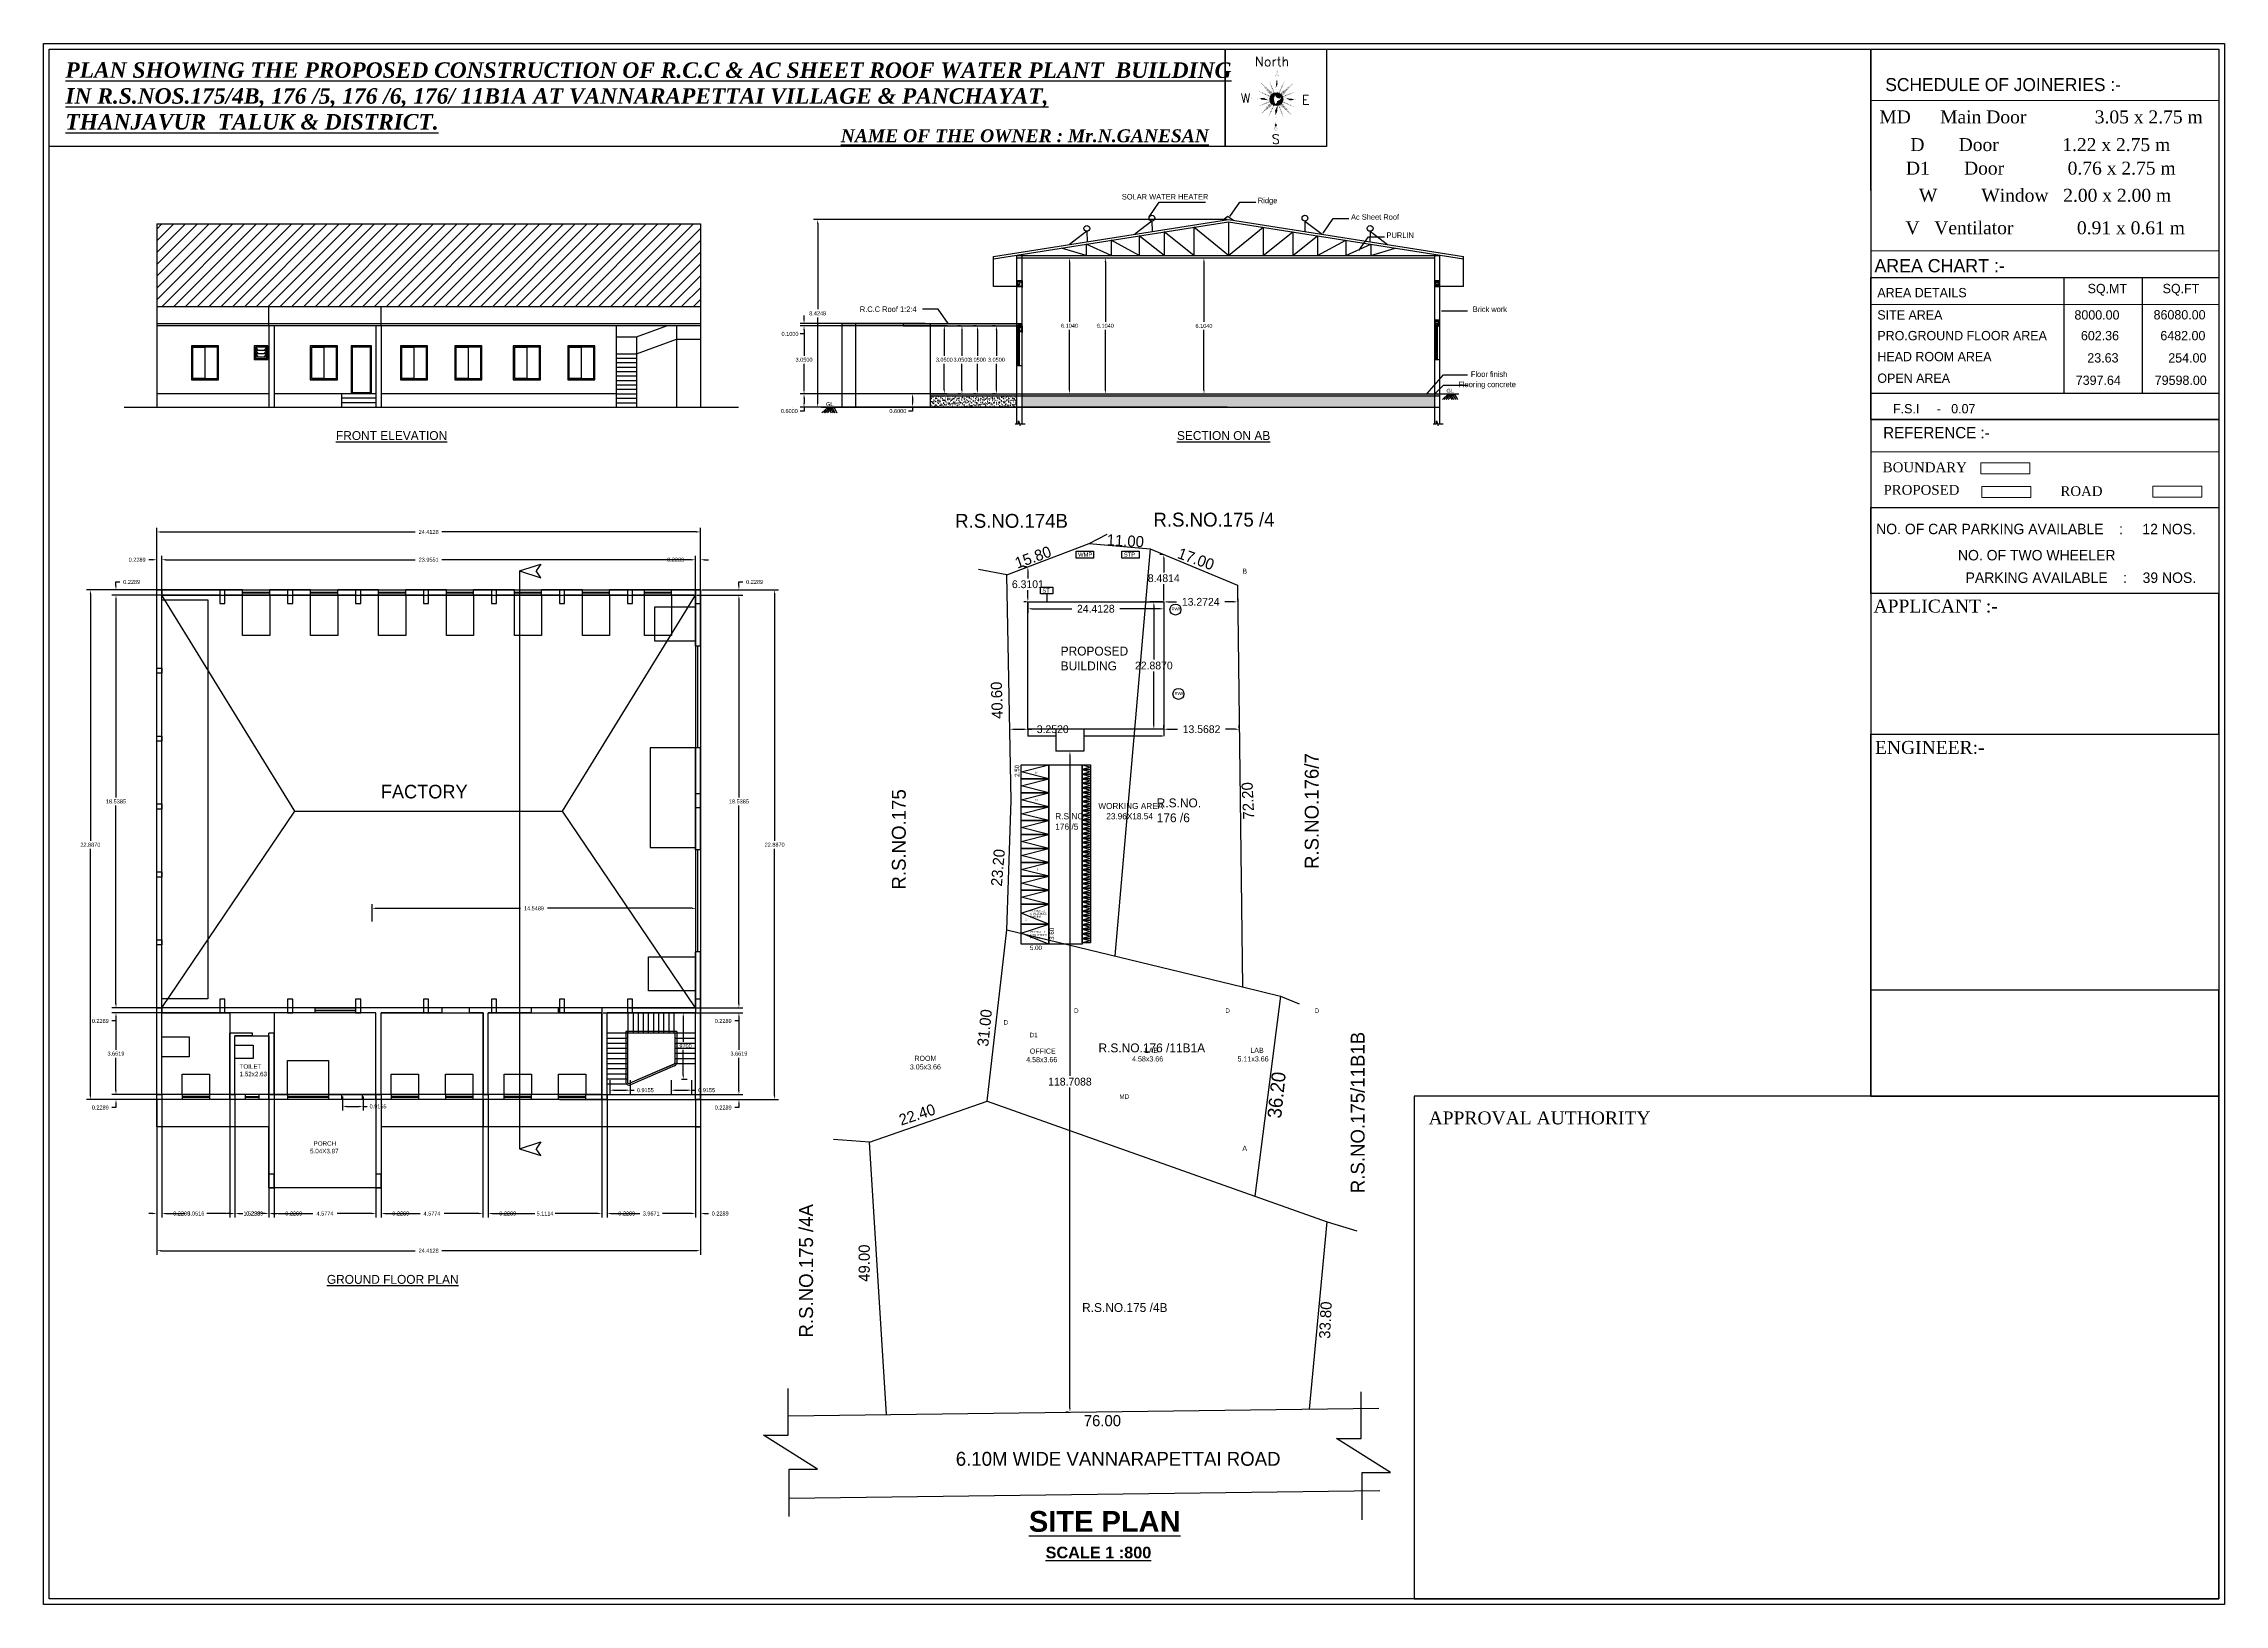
# Model space of a CAD drawing. Header units: metres. Extents: x 2266903 to 2267229, y 4174 to 4381.
# Drawn here: x 2267130.8 to 2267228.7, y 4209.4 to 4279.5 of the extents above; entities that cross this region are included whole.
import ezdxf

# ---------------------------------------------------------------- set-up
doc = ezdxf.new("R2010")
doc.units = ezdxf.units.M
doc.header["$LTSCALE"] = 3.5
doc.header["$MEASUREMENT"] = 0
doc.linetypes.add('CABLIN', pattern=[0.35, 0.25, -0.1])
doc.layers.get('0').update_dxf_attribs({"linetype": 'CONTINUOUS'})
for name, color, linetype, plot in [('BLK_1_COVERED_AREA', 140, 'CONTINUOUS', False), ('BLK_1_FLR_0_BLT_UP_AREA', 1, 'CONTINUOUS', False), ('PLAN_INFO', 1, 'CONTINUOUS', False)]:
    doc.layers.add(name, color=color, linetype=linetype, plot=plot)
for name, color, linetype in [('BLK_1_FLR_0_CARPET_AREA', 10, 'CONTINUOUS'), ('BLK_1_FLR_0_EXIT_WIDTH_DOOR', 2, 'CONTINUOUS'), ('BLK_1_FLR_0_EXIT_WIDTH_STAIR', 1, 'CONTINUOUS'), ('BLK_1_FLR_0_FIRESTAIR_1', 1, 'CONTINUOUS'), ('BLK_1_FLR_0_REGULAR_ROOM_1', 117, 'CONTINUOUS'), ('BLK_1_FLR_0_REGULAR_ROOM_2', 117, 'CONTINUOUS'), ('BLK_1_FLR_0_REGULAR_ROOM_3', 117, 'CONTINUOUS'), ('BLK_1_FLR_0_REGULAR_ROOM_4', 117, 'CONTINUOUS'), ('BLK_1_FLR_0_REGULAR_ROOM_5', 117, 'CONTINUOUS'), ('BLK_1_FLR_0_ROOM_1_LIGHT_VENTILATION_1', 232, 'CONTINUOUS'), ('BLK_1_FLR_0_ROOM_1_LIGHT_VENTILATION_2', 232, 'CONTINUOUS'), ('BLK_1_FLR_0_ROOM_1_LIGHT_VENTILATION_3', 232, 'CONTINUOUS'), ('BLK_1_FLR_0_ROOM_1_LIGHT_VENTILATION_4', 232, 'CONTINUOUS'), ('BLK_1_FLR_0_ROOM_1_LIGHT_VENTILATION_5', 232, 'CONTINUOUS'), ('BLK_1_FLR_0_STAIR_1', 1, 'CONTINUOUS'), ('BLK_1_FLR_0_WASH', 243, 'CONTINUOUS'), ('BLK_1_FLR_0_WATER_CLOSET', 213, 'CONTINUOUS'), ('BLK_1_HT_OF_BLDG', 5, 'CONTINUOUS'), ('BLK_1_PLINTH_HEIGHT', 7, 'CONTINUOUS'), ('DIM', 41, 'CONTINUOUS'), ('TITLE', 7, 'CONTINUOUS')]:
    doc.layers.add(name, color=color, linetype=linetype)
doc.layers.add('BLK_1_FLR_0_STAIR_1_FLIGHT_1', color=7, linetype='CONTINUOUS', lineweight=0)
doc.layers.add('DIST_EXIT', color=7, linetype='CONTINUOUS', lineweight=0)
doc.styles.add('APEXT', font='ROMANT.shx')
doc.styles.add('munuinchu', font='ANTQUAB.TTF', dxfattribs={"height": 4})
doc.styles.add('NOTES', font='BKANT.TTF', dxfattribs={"height": 6})
doc.styles.add('RomanS', font='romantic.ttf')
doc.dimstyles.get("Standard").update_dxf_attribs({"dimtxt": 0.18, "dimasz": 0.18, "dimexe": 0.18, "dimexo": 0.0625, "dimgap": 0.09, "dimtad": 0, "dimtih": 1, "dimtoh": 1, "dimdec": 4, "dimzin": 0, "dimdsep": 46, "dimtxsty": 'Standard', "dimcen": 0.09, "dimadec": 0, "dimazin": 0, "dimtfac": 1, "dimtdec": 4, "dimtofl": 0, "dimtmove": 0, "dimatfit": 3, "dimfxl": 0, "dimtolj": 1, "dimtzin": 0, "dimarcsym": 0})
doc.dimstyles.new('Standard$0', dxfattribs={"dimscale": 0.1, "dimtxt": 3, "dimasz": 0.8, "dimexe": 0.18, "dimexo": 0.0625, "dimgap": 0.09, "dimtad": 1, "dimzin": 0, "dimdsep": 46, "dimtxsty": 'Standard', "dimcen": 0.09, "dimclrd": 8, "dimclre": 8, "dimadec": 0, "dimazin": 0, "dimtfac": 1, "dimtix": 1, "dimtofl": 0, "dimtmove": 0, "dimatfit": 3, "dimfxl": 0, "dimtolj": 1, "dimtzin": 0, "dimarcsym": 0})
pattern_1 = [(50, (2310059.94034, -44434.66552), (0.14345203652, -0.012550427), [0.015, -0.165]), (355, (2310059.94034, -44434.66552), (-0.02775026672, 0.15043842674), [0.012, -0.132]), (100.4514, (2310059.95229, -44434.66657), (0.11570187634, 0.1378879084), [0.012748038, -0.1402284224]), (46.1842, (2310059.94034, -44434.62552), (0.21344820973, -0.03310380287), [0.0225, -0.2475]), (96.6356, (2310059.95812, -44434.62828), (0.1869325411, 0.1948235742), [0.0191220576, -0.2103426]), (351.1842, (2310059.94034, -44434.62552), (0.186932389, 0.1948237202), [0.018, -0.198]), (21, (2310059.96034, -44434.63552), (0.11938141042, -0.08052377813), [0.015, -0.165]), (326, (2310059.96034, -44434.63552), (0.0486630664, 0.145030009), [0.012, -0.132]), (71.4514, (2310059.97029, -44434.64224), (0.16804452572, 0.06450609934), [0.012748038, -0.1402284224]), (37.5, (2310059.94034, -44434.665525), (0.002431971063, 0.066578770766), [0, -0.1304, 0, -0.134, 0, -0.1325]), (7.5, (2310059.94034, -44434.665525), (0.05261390749, 0.07888234238), [0, -0.0764, 0, -0.1274, 0, -0.0505]), (327.5, (2310059.89574, -44434.665525), (0.106764487234, -0.004510974347), [0, -0.05, 0, -0.156, 0, -0.207]), (317.5, (2310059.87574, -44434.665525), (0.11663723387, 0.02002099647), [0, -0.065, 0, -0.1036, 0, -0.147])]

# ---------------------------------------------------------------- blocks, each defined once
blk = doc.blocks.new('*D121')
at = {"color": 0, "lineweight": -2}
for p, q in [((2267135.68, 4256.364), (2267135.5, 4256.364)), ((2267135.86, 4255.07), (2267135.86, 4256.544)), ((2267136.089, 4254.841), (2267136.089, 4256.544)), ((2267136.269, 4256.364), (2267136.449, 4256.364))]:
    blk.add_line(p, q, dxfattribs=at)
at = {"color": 0}
for points in [[(2267135.68, 4256.394), (2267135.68, 4256.334), (2267135.86, 4256.364)], [(2267136.269, 4256.394), (2267136.269, 4256.334), (2267136.089, 4256.364)]]:
    blk.add_solid(points, dxfattribs=at)
at = {"color": 0, "insert": (2267134.975, 4256.364), "char_height": 0.18, "attachment_point": 5}
blk.add_mtext('\\A1;0.2289', dxfattribs=at)
blk = doc.blocks.new('*D122')
at = {"color": 0, "lineweight": -2}
for p, q in [((2267136.089, 4254.841), (2267136.089, 4256.544)), ((2267136.269, 4256.364), (2267147.466, 4256.364)), ((2267159.864, 4256.364), (2267148.666, 4256.364)), ((2267160.044, 4254.841), (2267160.044, 4256.544))]:
    blk.add_line(p, q, dxfattribs=at)
at = {"color": 0}
for points in [[(2267136.269, 4256.394), (2267136.269, 4256.334), (2267136.089, 4256.364)], [(2267159.864, 4256.394), (2267159.864, 4256.334), (2267160.044, 4256.364)]]:
    blk.add_solid(points, dxfattribs=at)
at = {"color": 0, "insert": (2267148.066, 4256.364), "char_height": 0.18, "attachment_point": 5}
blk.add_mtext('\\A1;23.9551', dxfattribs=at)
blk = doc.blocks.new('*D123')
at = {"color": 0, "lineweight": -2}
for p, q in [((2267159.864, 4256.364), (2267159.684, 4256.364)), ((2267160.044, 4254.841), (2267160.044, 4256.544)), ((2267160.272, 4255.07), (2267160.272, 4256.544)), ((2267160.452, 4256.364), (2267160.632, 4256.364))]:
    blk.add_line(p, q, dxfattribs=at)
at = {"color": 0}
for points in [[(2267159.864, 4256.394), (2267159.864, 4256.334), (2267160.044, 4256.364)], [(2267160.452, 4256.394), (2267160.452, 4256.334), (2267160.272, 4256.364)]]:
    blk.add_solid(points, dxfattribs=at)
at = {"color": 0, "insert": (2267159.159, 4256.364), "char_height": 0.18, "attachment_point": 5}
blk.add_mtext('\\A1;0.2289', dxfattribs=at)
blk = doc.blocks.new('*D169')
at = {"color": 0, "lineweight": -2}
for p, q in [((2267135.86, 4254.241), (2267135.86, 4257.793)), ((2267136.04, 4257.613), (2267147.466, 4257.613)), ((2267160.092, 4257.613), (2267148.666, 4257.613)), ((2267160.272, 4254.241), (2267160.272, 4257.793))]:
    blk.add_line(p, q, dxfattribs=at)
at = {"color": 0}
for points in [[(2267136.04, 4257.643), (2267136.04, 4257.583), (2267135.86, 4257.613)], [(2267160.092, 4257.643), (2267160.092, 4257.583), (2267160.272, 4257.613)]]:
    blk.add_solid(points, dxfattribs=at)
at = {"color": 0, "insert": (2267148.066, 4257.613), "char_height": 0.18, "attachment_point": 5}
blk.add_mtext('\\A1;24.4128', dxfattribs=at)
blk = doc.blocks.new('*D125')
at = {"color": 0, "lineweight": -2}
for p, q in [((2267134.025, 4232.529), (2267134.025, 4232.709)), ((2267136.026, 4232.349), (2267133.845, 4232.349)), ((2267135.797, 4232.12), (2267133.845, 4232.12)), ((2267134.025, 4231.76), (2267133.845, 4231.76)), ((2267134.025, 4231.94), (2267134.025, 4231.76))]:
    blk.add_line(p, q, dxfattribs=at)
at = {"color": 0}
for points in [[(2267133.995, 4232.529), (2267134.055, 4232.529), (2267134.025, 4232.349)], [(2267133.995, 4231.94), (2267134.055, 4231.94), (2267134.025, 4232.12)]]:
    blk.add_solid(points, dxfattribs=at)
at = {"color": 0, "insert": (2267133.32, 4231.76), "char_height": 0.18, "attachment_point": 5}
blk.add_mtext('\\A1;0.2289', dxfattribs=at)
blk = doc.blocks.new('*D126')
at = {"color": 0, "lineweight": -2}
for p, q in [((2267136.026, 4236.011), (2267133.845, 4236.011)), ((2267134.025, 4235.831), (2267134.025, 4234.36)), ((2267134.025, 4232.529), (2267134.025, 4234)), ((2267136.026, 4232.349), (2267133.845, 4232.349))]:
    blk.add_line(p, q, dxfattribs=at)
at = {"color": 0}
for points in [[(2267133.995, 4235.831), (2267134.055, 4235.831), (2267134.025, 4236.011)], [(2267133.995, 4232.529), (2267134.055, 4232.529), (2267134.025, 4232.349)]]:
    blk.add_solid(points, dxfattribs=at)
at = {"color": 0, "insert": (2267134.025, 4234.18), "char_height": 0.18, "attachment_point": 5}
blk.add_mtext('\\A1;3.6619', dxfattribs=at)
blk = doc.blocks.new('*D127')
at = {"color": 0, "lineweight": -2}
for p, q in [((2267134.025, 4236.42), (2267134.025, 4236.6)), ((2267136.026, 4236.24), (2267133.845, 4236.24)), ((2267136.026, 4236.011), (2267133.845, 4236.011)), ((2267134.025, 4235.651), (2267133.845, 4235.651)), ((2267134.025, 4235.831), (2267134.025, 4235.651))]:
    blk.add_line(p, q, dxfattribs=at)
at = {"color": 0}
for points in [[(2267133.995, 4236.42), (2267134.055, 4236.42), (2267134.025, 4236.24)], [(2267133.995, 4235.831), (2267134.055, 4235.831), (2267134.025, 4236.011)]]:
    blk.add_solid(points, dxfattribs=at)
at = {"color": 0, "insert": (2267133.32, 4235.651), "char_height": 0.18, "attachment_point": 5}
blk.add_mtext('\\A1;0.2289', dxfattribs=at)
blk = doc.blocks.new('*D128')
at = {"color": 0, "lineweight": -2}
for p, q in [((2267136.026, 4254.778), (2267133.845, 4254.778)), ((2267134.025, 4254.598), (2267134.025, 4245.689)), ((2267134.025, 4236.42), (2267134.025, 4245.329)), ((2267136.026, 4236.24), (2267133.845, 4236.24))]:
    blk.add_line(p, q, dxfattribs=at)
at = {"color": 0}
for points in [[(2267133.995, 4254.598), (2267134.055, 4254.598), (2267134.025, 4254.778)], [(2267133.995, 4236.42), (2267134.055, 4236.42), (2267134.025, 4236.24)]]:
    blk.add_solid(points, dxfattribs=at)
at = {"color": 0, "insert": (2267134.025, 4245.509), "char_height": 0.18, "attachment_point": 5}
blk.add_mtext('\\A1;18.5385', dxfattribs=at)
blk = doc.blocks.new('*D129')
at = {"color": 0, "lineweight": -2}
for p, q in [((2267134.025, 4255.187), (2267134.025, 4255.367)), ((2267134.025, 4255.367), (2267134.205, 4255.367)), ((2267135.797, 4255.007), (2267133.845, 4255.007)), ((2267136.026, 4254.778), (2267133.845, 4254.778)), ((2267134.025, 4254.598), (2267134.025, 4254.418))]:
    blk.add_line(p, q, dxfattribs=at)
at = {"color": 0}
for points in [[(2267133.995, 4255.187), (2267134.055, 4255.187), (2267134.025, 4255.007)], [(2267133.995, 4254.598), (2267134.055, 4254.598), (2267134.025, 4254.778)]]:
    blk.add_solid(points, dxfattribs=at)
at = {"color": 0, "insert": (2267134.73, 4255.367), "char_height": 0.18, "attachment_point": 5}
blk.add_mtext('\\A1;0.2289', dxfattribs=at)
blk = doc.blocks.new('*D130')
at = {"color": 0, "lineweight": -2}
for p, q in [((2267137.059, 4255.007), (2267132.696, 4255.007)), ((2267132.876, 4254.827), (2267132.876, 4243.744)), ((2267132.876, 4232.3), (2267132.876, 4243.384)), ((2267137.059, 4232.12), (2267132.696, 4232.12))]:
    blk.add_line(p, q, dxfattribs=at)
at = {"color": 0}
for points in [[(2267132.846, 4254.827), (2267132.906, 4254.827), (2267132.876, 4255.007)], [(2267132.846, 4232.3), (2267132.906, 4232.3), (2267132.876, 4232.12)]]:
    blk.add_solid(points, dxfattribs=at)
at = {"color": 0, "insert": (2267132.876, 4243.564), "char_height": 0.18, "attachment_point": 5}
blk.add_mtext('\\A1;22.8870', dxfattribs=at)
blk = doc.blocks.new('*D131')
at = {"color": 0, "lineweight": -2}
for p, q in [((2267161.999, 4232.529), (2267161.999, 4232.709)), ((2267153.965, 4232.349), (2267162.179, 4232.349)), ((2267153.965, 4232.12), (2267162.179, 4232.12)), ((2267161.999, 4231.76), (2267161.819, 4231.76)), ((2267161.999, 4231.94), (2267161.999, 4231.76))]:
    blk.add_line(p, q, dxfattribs=at)
at = {"color": 0}
for points in [[(2267161.969, 4232.529), (2267162.029, 4232.529), (2267161.999, 4232.349)], [(2267161.969, 4231.94), (2267162.029, 4231.94), (2267161.999, 4232.12)]]:
    blk.add_solid(points, dxfattribs=at)
at = {"color": 0, "insert": (2267161.294, 4231.76), "char_height": 0.18, "attachment_point": 5}
blk.add_mtext('\\A1;0.2289', dxfattribs=at)
blk = doc.blocks.new('*D132')
at = {"color": 0, "lineweight": -2}
for p, q in [((2267155.91, 4236.011), (2267162.179, 4236.011)), ((2267161.999, 4235.831), (2267161.999, 4234.36)), ((2267161.999, 4232.529), (2267161.999, 4234)), ((2267153.965, 4232.349), (2267162.179, 4232.349))]:
    blk.add_line(p, q, dxfattribs=at)
at = {"color": 0}
for points in [[(2267161.969, 4235.831), (2267162.029, 4235.831), (2267161.999, 4236.011)], [(2267161.969, 4232.529), (2267162.029, 4232.529), (2267161.999, 4232.349)]]:
    blk.add_solid(points, dxfattribs=at)
at = {"color": 0, "insert": (2267161.999, 4234.18), "char_height": 0.18, "attachment_point": 5}
blk.add_mtext('\\A1;3.6619', dxfattribs=at)
blk = doc.blocks.new('*D133')
at = {"color": 0, "lineweight": -2}
for p, q in [((2267161.999, 4236.42), (2267161.999, 4236.6)), ((2267155.91, 4236.011), (2267162.179, 4236.011)), ((2267157.055, 4236.24), (2267162.179, 4236.24)), ((2267161.999, 4235.651), (2267161.819, 4235.651)), ((2267161.999, 4235.831), (2267161.999, 4235.651))]:
    blk.add_line(p, q, dxfattribs=at)
at = {"color": 0}
for points in [[(2267161.969, 4236.42), (2267162.029, 4236.42), (2267161.999, 4236.24)], [(2267161.969, 4235.831), (2267162.029, 4235.831), (2267161.999, 4236.011)]]:
    blk.add_solid(points, dxfattribs=at)
at = {"color": 0, "insert": (2267161.294, 4235.651), "char_height": 0.18, "attachment_point": 5}
blk.add_mtext('\\A1;0.2289', dxfattribs=at)
blk = doc.blocks.new('*D134')
at = {"color": 0, "lineweight": -2}
for p, q in [((2267160.106, 4254.778), (2267162.179, 4254.778)), ((2267161.999, 4254.598), (2267161.999, 4245.689)), ((2267161.999, 4236.42), (2267161.999, 4245.329)), ((2267157.055, 4236.24), (2267162.179, 4236.24))]:
    blk.add_line(p, q, dxfattribs=at)
at = {"color": 0}
for points in [[(2267161.969, 4254.598), (2267162.029, 4254.598), (2267161.999, 4254.778)], [(2267161.969, 4236.42), (2267162.029, 4236.42), (2267161.999, 4236.24)]]:
    blk.add_solid(points, dxfattribs=at)
at = {"color": 0, "insert": (2267161.999, 4245.509), "char_height": 0.18, "attachment_point": 5}
blk.add_mtext('\\A1;18.5385', dxfattribs=at)
blk = doc.blocks.new('*D135')
at = {"color": 0, "lineweight": -2}
for p, q in [((2267161.999, 4255.187), (2267161.999, 4255.367)), ((2267161.999, 4255.367), (2267162.179, 4255.367)), ((2267160.106, 4254.778), (2267162.179, 4254.778)), ((2267160.335, 4255.007), (2267162.179, 4255.007)), ((2267161.999, 4254.598), (2267161.999, 4254.418))]:
    blk.add_line(p, q, dxfattribs=at)
at = {"color": 0}
for points in [[(2267161.969, 4255.187), (2267162.029, 4255.187), (2267161.999, 4255.007)], [(2267161.969, 4254.598), (2267162.029, 4254.598), (2267161.999, 4254.778)]]:
    blk.add_solid(points, dxfattribs=at)
at = {"color": 0, "insert": (2267162.704, 4255.367), "char_height": 0.18, "attachment_point": 5}
blk.add_mtext('\\A1;0.2289', dxfattribs=at)
blk = doc.blocks.new('*D136')
at = {"color": 0, "lineweight": -2}
for p, q in [((2267160.335, 4255.007), (2267163.784, 4255.007)), ((2267163.604, 4254.827), (2267163.604, 4243.744)), ((2267163.604, 4232.3), (2267163.604, 4243.384)), ((2267160.335, 4232.12), (2267163.784, 4232.12))]:
    blk.add_line(p, q, dxfattribs=at)
at = {"color": 0}
for points in [[(2267163.574, 4254.827), (2267163.634, 4254.827), (2267163.604, 4255.007)], [(2267163.574, 4232.3), (2267163.634, 4232.3), (2267163.604, 4232.12)]]:
    blk.add_solid(points, dxfattribs=at)
at = {"color": 0, "insert": (2267163.604, 4243.564), "char_height": 0.18, "attachment_point": 5}
blk.add_mtext('\\A1;22.8870', dxfattribs=at)
blk = doc.blocks.new('*D52')
at = {"color": 0, "lineweight": -2}
for p, q in [((2267135.86, 4232.058), (2267135.86, 4226.82)), ((2267136.089, 4232.287), (2267136.089, 4226.82)), ((2267135.68, 4227), (2267135.5, 4227)), ((2267136.269, 4227), (2267136.449, 4227))]:
    blk.add_line(p, q, dxfattribs=at)
at = {"color": 0}
for points in [[(2267135.68, 4227.03), (2267135.68, 4226.97), (2267135.86, 4227)], [(2267136.269, 4227.03), (2267136.269, 4226.97), (2267136.089, 4227)]]:
    blk.add_solid(points, dxfattribs=at)
at = {"color": 0, "insert": (2267136.974, 4227), "char_height": 0.18, "attachment_point": 5}
blk.add_mtext('\\A1;0.2289', dxfattribs=at)
blk = doc.blocks.new('*D137')
at = {"color": 0, "lineweight": -2}
for p, q in [((2267136.089, 4232.287), (2267136.089, 4226.82)), ((2267139.14, 4232.287), (2267139.14, 4226.82)), ((2267136.269, 4227), (2267137.119, 4227)), ((2267138.96, 4227), (2267138.109, 4227))]:
    blk.add_line(p, q, dxfattribs=at)
at = {"color": 0}
for points in [[(2267136.269, 4227.03), (2267136.269, 4226.97), (2267136.089, 4227)], [(2267138.96, 4227.03), (2267138.96, 4226.97), (2267139.14, 4227)]]:
    blk.add_solid(points, dxfattribs=at)
at = {"color": 0, "insert": (2267137.614, 4227), "char_height": 0.18, "attachment_point": 5}
blk.add_mtext('\\A1;3.0516', dxfattribs=at)
blk = doc.blocks.new('*D53')
at = {"color": 0, "lineweight": -2}
for p, q in [((2267139.14, 4232.287), (2267139.14, 4226.82)), ((2267139.369, 4232.287), (2267139.369, 4226.82)), ((2267138.96, 4227), (2267138.78, 4227)), ((2267139.549, 4227), (2267139.729, 4227))]:
    blk.add_line(p, q, dxfattribs=at)
at = {"color": 0}
for points in [[(2267138.96, 4227.03), (2267138.96, 4226.97), (2267139.14, 4227)], [(2267139.549, 4227.03), (2267139.549, 4226.97), (2267139.369, 4227)]]:
    blk.add_solid(points, dxfattribs=at)
at = {"color": 0, "insert": (2267140.254, 4227), "char_height": 0.18, "attachment_point": 5}
blk.add_mtext('\\A1;0.2289', dxfattribs=at)
blk = doc.blocks.new('*D54')
at = {"color": 0, "lineweight": -2}
for p, q in [((2267139.369, 4232.287), (2267139.369, 4226.82)), ((2267140.895, 4232.287), (2267140.895, 4226.82)), ((2267139.189, 4227), (2267139.009, 4227)), ((2267141.075, 4227), (2267141.255, 4227))]:
    blk.add_line(p, q, dxfattribs=at)
at = {"color": 0}
for points in [[(2267139.189, 4227.03), (2267139.189, 4226.97), (2267139.369, 4227)], [(2267141.075, 4227.03), (2267141.075, 4226.97), (2267140.895, 4227)]]:
    blk.add_solid(points, dxfattribs=at)
at = {"color": 0, "insert": (2267140.132, 4227), "char_height": 0.18, "attachment_point": 5}
blk.add_mtext('\\A1;1.5258', dxfattribs=at)
blk = doc.blocks.new('*D55')
at = {"color": 0, "lineweight": -2}
for p, q in [((2267140.895, 4232.287), (2267140.895, 4226.82)), ((2267141.124, 4232.287), (2267141.124, 4226.82)), ((2267140.715, 4227), (2267140.535, 4227)), ((2267141.304, 4227), (2267141.484, 4227))]:
    blk.add_line(p, q, dxfattribs=at)
at = {"color": 0}
for points in [[(2267140.715, 4227.03), (2267140.715, 4226.97), (2267140.895, 4227)], [(2267141.304, 4227.03), (2267141.304, 4226.97), (2267141.124, 4227)]]:
    blk.add_solid(points, dxfattribs=at)
at = {"color": 0, "insert": (2267142.009, 4227), "char_height": 0.18, "attachment_point": 5}
blk.add_mtext('\\A1;0.2289', dxfattribs=at)
blk = doc.blocks.new('*D138')
at = {"color": 0, "lineweight": -2}
for p, q in [((2267141.124, 4232.287), (2267141.124, 4226.82)), ((2267145.701, 4232.287), (2267145.701, 4226.82)), ((2267141.304, 4227), (2267142.872, 4227)), ((2267145.521, 4227), (2267143.952, 4227))]:
    blk.add_line(p, q, dxfattribs=at)
at = {"color": 0}
for points in [[(2267141.304, 4227.03), (2267141.304, 4226.97), (2267141.124, 4227)], [(2267145.521, 4227.03), (2267145.521, 4226.97), (2267145.701, 4227)]]:
    blk.add_solid(points, dxfattribs=at)
at = {"color": 0, "insert": (2267143.412, 4227), "char_height": 0.18, "attachment_point": 5}
blk.add_mtext('\\A1;4.5774', dxfattribs=at)
blk = doc.blocks.new('*D56')
at = {"color": 0, "lineweight": -2}
for p, q in [((2267145.701, 4232.287), (2267145.701, 4226.82)), ((2267145.93, 4232.287), (2267145.93, 4226.82)), ((2267145.521, 4227), (2267145.341, 4227)), ((2267146.11, 4227), (2267146.29, 4227))]:
    blk.add_line(p, q, dxfattribs=at)
at = {"color": 0}
for points in [[(2267145.521, 4227.03), (2267145.521, 4226.97), (2267145.701, 4227)], [(2267146.11, 4227.03), (2267146.11, 4226.97), (2267145.93, 4227)]]:
    blk.add_solid(points, dxfattribs=at)
at = {"color": 0, "insert": (2267146.815, 4227), "char_height": 0.18, "attachment_point": 5}
blk.add_mtext('\\A1;0.2289', dxfattribs=at)
blk = doc.blocks.new('*D57')
at = {"color": 0, "lineweight": -2}
for p, q in [((2267145.93, 4232.287), (2267145.93, 4226.82)), ((2267150.507, 4232.287), (2267150.507, 4226.82)), ((2267146.11, 4227), (2267147.679, 4227)), ((2267150.327, 4227), (2267148.759, 4227))]:
    blk.add_line(p, q, dxfattribs=at)
at = {"color": 0}
for points in [[(2267146.11, 4227.03), (2267146.11, 4226.97), (2267145.93, 4227)], [(2267150.327, 4227.03), (2267150.327, 4226.97), (2267150.507, 4227)]]:
    blk.add_solid(points, dxfattribs=at)
at = {"color": 0, "insert": (2267148.219, 4227), "char_height": 0.18, "attachment_point": 5}
blk.add_mtext('\\A1;4.5774', dxfattribs=at)
blk = doc.blocks.new('*D58')
at = {"color": 0, "lineweight": -2}
for p, q in [((2267150.507, 4232.287), (2267150.507, 4226.82)), ((2267150.736, 4232.287), (2267150.736, 4226.82)), ((2267150.327, 4227), (2267150.147, 4227)), ((2267150.916, 4227), (2267151.096, 4227))]:
    blk.add_line(p, q, dxfattribs=at)
at = {"color": 0}
for points in [[(2267150.327, 4227.03), (2267150.327, 4226.97), (2267150.507, 4227)], [(2267150.916, 4227.03), (2267150.916, 4226.97), (2267150.736, 4227)]]:
    blk.add_solid(points, dxfattribs=at)
at = {"color": 0, "insert": (2267151.621, 4227), "char_height": 0.18, "attachment_point": 5}
blk.add_mtext('\\A1;0.2289', dxfattribs=at)
blk = doc.blocks.new('*D139')
at = {"color": 0, "lineweight": -2}
for p, q in [((2267150.736, 4232.287), (2267150.736, 4226.82)), ((2267155.848, 4232.287), (2267155.848, 4226.82)), ((2267150.916, 4227), (2267152.842, 4227)), ((2267155.668, 4227), (2267153.742, 4227))]:
    blk.add_line(p, q, dxfattribs=at)
at = {"color": 0}
for points in [[(2267150.916, 4227.03), (2267150.916, 4226.97), (2267150.736, 4227)], [(2267155.668, 4227.03), (2267155.668, 4226.97), (2267155.848, 4227)]]:
    blk.add_solid(points, dxfattribs=at)
at = {"color": 0, "insert": (2267153.292, 4227), "char_height": 0.18, "attachment_point": 5}
blk.add_mtext('\\A1;5.1114', dxfattribs=at)
blk = doc.blocks.new('*D140')
at = {"color": 0, "lineweight": -2}
for p, q in [((2267155.848, 4232.287), (2267155.848, 4226.82)), ((2267156.077, 4232.058), (2267156.077, 4226.82)), ((2267155.668, 4227), (2267155.488, 4227)), ((2267156.257, 4227), (2267156.437, 4227))]:
    blk.add_line(p, q, dxfattribs=at)
at = {"color": 0}
for points in [[(2267155.668, 4227.03), (2267155.668, 4226.97), (2267155.848, 4227)], [(2267156.257, 4227.03), (2267156.257, 4226.97), (2267156.077, 4227)]]:
    blk.add_solid(points, dxfattribs=at)
at = {"color": 0, "insert": (2267156.962, 4227), "char_height": 0.18, "attachment_point": 5}
blk.add_mtext('\\A1;0.2289', dxfattribs=at)
blk = doc.blocks.new('*D141')
at = {"color": 0, "lineweight": -2}
for p, q in [((2267156.077, 4232.058), (2267156.077, 4226.82)), ((2267160.044, 4232.058), (2267160.044, 4226.82)), ((2267156.257, 4227), (2267157.55, 4227)), ((2267159.864, 4227), (2267158.57, 4227))]:
    blk.add_line(p, q, dxfattribs=at)
at = {"color": 0}
for points in [[(2267156.257, 4227.03), (2267156.257, 4226.97), (2267156.077, 4227)], [(2267159.864, 4227.03), (2267159.864, 4226.97), (2267160.044, 4227)]]:
    blk.add_solid(points, dxfattribs=at)
at = {"color": 0, "insert": (2267158.06, 4227), "char_height": 0.18, "attachment_point": 5}
blk.add_mtext('\\A1;3.9671', dxfattribs=at)
blk = doc.blocks.new('*D142')
at = {"color": 0, "lineweight": -2}
for p, q in [((2267160.044, 4232.058), (2267160.044, 4226.82)), ((2267160.272, 4232.058), (2267160.272, 4226.82)), ((2267159.864, 4227), (2267159.684, 4227)), ((2267160.452, 4227), (2267160.632, 4227))]:
    blk.add_line(p, q, dxfattribs=at)
at = {"color": 0}
for points in [[(2267159.864, 4227.03), (2267159.864, 4226.97), (2267160.044, 4227)], [(2267160.452, 4227.03), (2267160.452, 4226.97), (2267160.272, 4227)]]:
    blk.add_solid(points, dxfattribs=at)
at = {"color": 0, "insert": (2267161.157, 4227), "char_height": 0.18, "attachment_point": 5}
blk.add_mtext('\\A1;0.2289', dxfattribs=at)
blk = doc.blocks.new('*D143')
at = {"color": 0, "lineweight": -2}
for p, q in [((2267135.86, 4230.837), (2267135.86, 4225.152)), ((2267160.272, 4230.837), (2267160.272, 4225.152)), ((2267136.04, 4225.332), (2267147.466, 4225.332)), ((2267160.092, 4225.332), (2267148.666, 4225.332))]:
    blk.add_line(p, q, dxfattribs=at)
at = {"color": 0}
for points in [[(2267136.04, 4225.362), (2267136.04, 4225.302), (2267135.86, 4225.332)], [(2267160.092, 4225.362), (2267160.092, 4225.302), (2267160.272, 4225.332)]]:
    blk.add_solid(points, dxfattribs=at)
at = {"color": 0, "insert": (2267148.066, 4225.332), "char_height": 0.18, "attachment_point": 5}
blk.add_mtext('\\A1;24.4128', dxfattribs=at)
blk = doc.blocks.new('*D59')
at = {"color": 0, "lineweight": -2}
for p, q in [((2267171.348, 4266.87), (2267164.744, 4266.87)), ((2267164.924, 4266.69), (2267164.924, 4265.525)), ((2267164.924, 4264), (2267164.924, 4265.165)), ((2267171.348, 4263.82), (2267164.744, 4263.82))]:
    blk.add_line(p, q, dxfattribs=at)
at = {"color": 0}
for points in [[(2267164.894, 4266.69), (2267164.954, 4266.69), (2267164.924, 4266.87)], [(2267164.894, 4264), (2267164.954, 4264), (2267164.924, 4263.82)]]:
    blk.add_solid(points, dxfattribs=at)
at = {"color": 0, "insert": (2267164.924, 4265.345), "char_height": 0.18, "attachment_point": 5}
blk.add_mtext('\\A1;3.0500', dxfattribs=at)
blk = doc.blocks.new('*D144')
at = {"color": 0, "lineweight": -2}
for p, q in [((2267170.985, 4263.82), (2267164.744, 4263.82)), ((2267170.985, 4263.22), (2267164.744, 4263.22)), ((2267164.924, 4263.04), (2267164.744, 4263.04)), ((2267164.924, 4263.64), (2267164.924, 4263.4)), ((2267164.924, 4263.22), (2267164.924, 4263.04))]:
    blk.add_line(p, q, dxfattribs=at)
at = {"color": 0}
for points in [[(2267164.894, 4263.64), (2267164.954, 4263.64), (2267164.924, 4263.82)], [(2267164.894, 4263.4), (2267164.954, 4263.4), (2267164.924, 4263.22)]]:
    blk.add_solid(points, dxfattribs=at)
at = {"color": 0, "insert": (2267164.264, 4263.04), "char_height": 0.18, "attachment_point": 5}
blk.add_mtext('\\A1;0.6000', dxfattribs=at)
blk = doc.blocks.new('*D145')
at = {"color": 0, "lineweight": -2}
for p, q in [((2267170.367, 4266.97), (2267164.744, 4266.97)), ((2267170.367, 4266.87), (2267164.744, 4266.87)), ((2267164.924, 4267.15), (2267164.924, 4267.33)), ((2267164.924, 4266.51), (2267164.744, 4266.51)), ((2267164.924, 4266.69), (2267164.924, 4266.51))]:
    blk.add_line(p, q, dxfattribs=at)
at = {"color": 0}
for points in [[(2267164.894, 4267.15), (2267164.954, 4267.15), (2267164.924, 4266.97)], [(2267164.894, 4266.69), (2267164.954, 4266.69), (2267164.924, 4266.87)]]:
    blk.add_solid(points, dxfattribs=at)
at = {"color": 0, "insert": (2267164.294, 4266.51), "char_height": 0.18, "attachment_point": 5}
blk.add_mtext('\\A1;0.1000', dxfattribs=at)
blk = doc.blocks.new('*D163')
at = {"color": 0, "lineweight": -2}
for p, q in [((2267174.162, 4248.814), (2267174.162, 4248.932)), ((2267174.342, 4248.752), (2267174.795, 4248.752)), ((2267174.975, 4248.814), (2267174.975, 4248.932)), ((2267174.975, 4248.752), (2267175.155, 4248.752))]:
    blk.add_line(p, q, dxfattribs=at)
at = {"color": 0}
for points in [[(2267174.342, 4248.782), (2267174.342, 4248.722), (2267174.162, 4248.752)], [(2267174.795, 4248.782), (2267174.795, 4248.722), (2267174.975, 4248.752)]]:
    blk.add_solid(points, dxfattribs=at)
at = {"color": 0, "insert": (2267176.091, 4248.752), "char_height": 0.35, "attachment_point": 5}
blk.add_mtext('\\A1;3.2520', dxfattribs=at)
blk = doc.blocks.new('*D162')
at = {"color": 0, "lineweight": -2}
for p, q in [((2267174.913, 4256.051), (2267174.795, 4256.051)), ((2267174.975, 4255.871), (2267174.975, 4255.527)), ((2267174.913, 4254.473), (2267174.795, 4254.473)), ((2267174.975, 4254.653), (2267174.975, 4254.997))]:
    blk.add_line(p, q, dxfattribs=at)
at = {"color": 0}
for points in [[(2267174.945, 4255.871), (2267175.005, 4255.871), (2267174.975, 4256.051)], [(2267174.945, 4254.653), (2267175.005, 4254.653), (2267174.975, 4254.473)]]:
    blk.add_solid(points, dxfattribs=at)
at = {"color": 0, "insert": (2267174.975, 4255.262), "char_height": 0.35, "attachment_point": 5}
blk.add_mtext('\\A1;6.3101', dxfattribs=at)
blk = doc.blocks.new('*D161')
at = {"color": 0, "lineweight": -2}
for p, q in [((2267181.016, 4256.594), (2267180.899, 4256.594)), ((2267181.079, 4256.414), (2267181.079, 4255.799)), ((2267181.079, 4254.653), (2267181.079, 4255.269)), ((2267181.016, 4254.473), (2267180.899, 4254.473))]:
    blk.add_line(p, q, dxfattribs=at)
at = {"color": 0}
for points in [[(2267181.049, 4256.414), (2267181.109, 4256.414), (2267181.079, 4256.594)], [(2267181.049, 4254.653), (2267181.109, 4254.653), (2267181.079, 4254.473)]]:
    blk.add_solid(points, dxfattribs=at)
at = {"color": 0, "insert": (2267181.079, 4255.534), "char_height": 0.35, "attachment_point": 5}
blk.add_mtext('\\A1;8.4814', dxfattribs=at)
blk = doc.blocks.new('*D160')
at = {"color": 0, "lineweight": -2}
for p, q in [((2267181.079, 4248.814), (2267181.079, 4248.932)), ((2267181.259, 4248.752), (2267181.693, 4248.752)), ((2267184.291, 4248.752), (2267183.856, 4248.752)), ((2267184.471, 4248.814), (2267184.471, 4248.932))]:
    blk.add_line(p, q, dxfattribs=at)
at = {"color": 0}
for points in [[(2267181.259, 4248.782), (2267181.259, 4248.722), (2267181.079, 4248.752)], [(2267184.291, 4248.782), (2267184.291, 4248.722), (2267184.471, 4248.752)]]:
    blk.add_solid(points, dxfattribs=at)
at = {"color": 0, "insert": (2267182.775, 4248.752), "char_height": 0.35, "attachment_point": 5}
blk.add_mtext('\\A1;13.5682', dxfattribs=at)
blk = doc.blocks.new('*D159')
at = {"color": 0, "lineweight": -2}
for p, q in [((2267181.079, 4254.536), (2267181.079, 4254.653)), ((2267181.259, 4254.473), (2267181.656, 4254.473)), ((2267184.217, 4254.473), (2267183.819, 4254.473)), ((2267184.397, 4254.536), (2267184.397, 4254.653))]:
    blk.add_line(p, q, dxfattribs=at)
at = {"color": 0}
for points in [[(2267181.259, 4254.503), (2267181.259, 4254.443), (2267181.079, 4254.473)], [(2267184.217, 4254.503), (2267184.217, 4254.443), (2267184.397, 4254.473)]]:
    blk.add_solid(points, dxfattribs=at)
at = {"color": 0, "insert": (2267182.738, 4254.473), "char_height": 0.35, "attachment_point": 5}
blk.add_mtext('\\A1;13.2724', dxfattribs=at)
blk = doc.blocks.new('*D158')
at = {"color": 0, "lineweight": -2}
for p, q in [((2267176.801, 4247.76), (2267176.684, 4247.76)), ((2267176.864, 4247.58), (2267176.864, 4233.186)), ((2267176.864, 4218.263), (2267176.864, 4232.656)), ((2267176.801, 4218.083), (2267176.684, 4218.083))]:
    blk.add_line(p, q, dxfattribs=at)
at = {"color": 0}
for points in [[(2267176.834, 4247.58), (2267176.894, 4247.58), (2267176.864, 4247.76)], [(2267176.834, 4218.263), (2267176.894, 4218.263), (2267176.864, 4218.083)]]:
    blk.add_solid(points, dxfattribs=at)
at = {"color": 0, "insert": (2267176.864, 4232.921), "char_height": 0.35, "attachment_point": 5}
blk.add_mtext('\\A1;118.7088', dxfattribs=at)
blk = doc.blocks.new('*D157')
at = {"color": 0, "lineweight": -2}
for p, q in [((2267174.975, 4254.411), (2267174.975, 4253.982)), ((2267175.155, 4254.162), (2267176.945, 4254.162)), ((2267180.899, 4254.162), (2267179.109, 4254.162)), ((2267181.079, 4254.411), (2267181.079, 4253.982))]:
    blk.add_line(p, q, dxfattribs=at)
at = {"color": 0}
for points in [[(2267175.155, 4254.192), (2267175.155, 4254.132), (2267174.975, 4254.162)], [(2267180.899, 4254.192), (2267180.899, 4254.132), (2267181.079, 4254.162)]]:
    blk.add_solid(points, dxfattribs=at)
at = {"color": 0, "insert": (2267178.027, 4254.162), "char_height": 0.35, "attachment_point": 5}
blk.add_mtext('\\A1;24.4128', dxfattribs=at)
blk = doc.blocks.new('*D156')
at = {"color": 0, "lineweight": -2}
for p, q in [((2267181.016, 4254.473), (2267180.452, 4254.473)), ((2267180.632, 4254.293), (2267180.632, 4251.877)), ((2267180.632, 4248.932), (2267180.632, 4251.347)), ((2267181.016, 4248.752), (2267180.452, 4248.752))]:
    blk.add_line(p, q, dxfattribs=at)
at = {"color": 0}
for points in [[(2267180.602, 4254.293), (2267180.662, 4254.293), (2267180.632, 4254.473)], [(2267180.602, 4248.932), (2267180.662, 4248.932), (2267180.632, 4248.752)]]:
    blk.add_solid(points, dxfattribs=at)
at = {"color": 0, "insert": (2267180.632, 4251.612), "char_height": 0.35, "attachment_point": 5}
blk.add_mtext('\\A1;22.8870', dxfattribs=at)
blk = doc.blocks.new('*D69')
at = {"layer": 'BLK_1_FLR_0_STAIR_1', "color": 0, "lineweight": -2}
for p, q in [((2267178.455, 4269.744), (2267178.455, 4267.052)), ((2267178.46, 4269.924), (2267178.635, 4269.924)), ((2267178.455, 4264), (2267178.455, 4266.692)), ((2267178.46, 4263.82), (2267178.635, 4263.82))]:
    blk.add_line(p, q, dxfattribs=at)
at = {"layer": 'BLK_1_FLR_0_STAIR_1', "color": 0}
for points in [[(2267178.425, 4269.744), (2267178.485, 4269.744), (2267178.455, 4269.924)], [(2267178.425, 4264), (2267178.485, 4264), (2267178.455, 4263.82)]]:
    blk.add_solid(points, dxfattribs=at)
at = {"layer": 'BLK_1_FLR_0_STAIR_1', "color": 0, "insert": (2267178.455, 4266.872), "char_height": 0.18, "attachment_point": 5}
blk.add_mtext('\\A1;6.1040', dxfattribs=at)
blk = doc.blocks.new('*D77')
at = {"layer": 'BLK_1_HT_OF_BLDG', "color": 0, "lineweight": -2}
for p, q in [((2267183.921, 4271.645), (2267165.356, 4271.645)), ((2267165.536, 4271.465), (2267165.536, 4267.612)), ((2267165.536, 4263.4), (2267165.536, 4267.252)), ((2267183.921, 4263.22), (2267165.356, 4263.22))]:
    blk.add_line(p, q, dxfattribs=at)
at = {"layer": 'BLK_1_HT_OF_BLDG', "color": 0}
for points in [[(2267165.506, 4271.465), (2267165.566, 4271.465), (2267165.536, 4271.645)], [(2267165.506, 4263.4), (2267165.566, 4263.4), (2267165.536, 4263.22)]]:
    blk.add_solid(points, dxfattribs=at)
at = {"layer": 'BLK_1_HT_OF_BLDG', "color": 0, "insert": (2267165.536, 4267.432), "char_height": 0.18, "attachment_point": 5}
blk.add_mtext('\\A1;8.4248', dxfattribs=at)
blk = doc.blocks.new('*D81')
at = {"layer": 'BLK_1_FLR_0_REGULAR_ROOM_5', "color": 0, "lineweight": -2}
for p, q in [((2267173.501, 4266.87), (2267173.383, 4266.87)), ((2267173.563, 4266.69), (2267173.563, 4265.525)), ((2267173.563, 4264), (2267173.563, 4265.165)), ((2267173.501, 4263.82), (2267173.383, 4263.82))]:
    blk.add_line(p, q, dxfattribs=at)
at = {"layer": 'BLK_1_FLR_0_REGULAR_ROOM_5', "color": 0}
for points in [[(2267173.533, 4266.69), (2267173.593, 4266.69), (2267173.563, 4266.87)], [(2267173.533, 4264), (2267173.593, 4264), (2267173.563, 4263.82)]]:
    blk.add_solid(points, dxfattribs=at)
at = {"layer": 'BLK_1_FLR_0_REGULAR_ROOM_5', "color": 0, "insert": (2267173.563, 4265.345), "char_height": 0.18, "attachment_point": 5}
blk.add_mtext('\\A1;3.0500', dxfattribs=at)
blk = doc.blocks.new('*D82')
at = {"layer": 'BLK_1_FLR_0_REGULAR_ROOM_4', "color": 0, "lineweight": -2}
for p, q in [((2267172.648, 4266.87), (2267172.531, 4266.87)), ((2267172.711, 4266.69), (2267172.711, 4265.525)), ((2267172.711, 4264), (2267172.711, 4265.165)), ((2267172.648, 4263.82), (2267172.531, 4263.82))]:
    blk.add_line(p, q, dxfattribs=at)
at = {"layer": 'BLK_1_FLR_0_REGULAR_ROOM_4', "color": 0}
for points in [[(2267172.681, 4266.69), (2267172.741, 4266.69), (2267172.711, 4266.87)], [(2267172.681, 4264), (2267172.741, 4264), (2267172.711, 4263.82)]]:
    blk.add_solid(points, dxfattribs=at)
at = {"layer": 'BLK_1_FLR_0_REGULAR_ROOM_4', "color": 0, "insert": (2267172.711, 4265.345), "char_height": 0.18, "attachment_point": 5}
blk.add_mtext('\\A1;3.0500', dxfattribs=at)
blk = doc.blocks.new('*D83')
at = {"layer": 'BLK_1_FLR_0_REGULAR_ROOM_3', "color": 0, "lineweight": -2, "ltscale": 400}
for p, q in [((2267171.953, 4266.87), (2267171.836, 4266.87)), ((2267172.016, 4266.69), (2267172.016, 4265.525)), ((2267172.016, 4264), (2267172.016, 4265.165)), ((2267171.953, 4263.82), (2267171.836, 4263.82))]:
    blk.add_line(p, q, dxfattribs=at)
at = {"layer": 'BLK_1_FLR_0_REGULAR_ROOM_3', "color": 0, "ltscale": 400}
for points in [[(2267171.986, 4266.69), (2267172.046, 4266.69), (2267172.016, 4266.87)], [(2267171.986, 4264), (2267172.046, 4264), (2267172.016, 4263.82)]]:
    blk.add_solid(points, dxfattribs=at)
at = {"layer": 'BLK_1_FLR_0_REGULAR_ROOM_3', "color": 0, "ltscale": 400, "insert": (2267172.016, 4265.345), "char_height": 0.18, "attachment_point": 5}
blk.add_mtext('\\A1;3.0500', dxfattribs=at)
blk = doc.blocks.new('*D84')
at = {"layer": 'BLK_1_FLR_0_REGULAR_ROOM_2', "color": 0, "lineweight": -2}
for p, q in [((2267171.16, 4266.87), (2267171.042, 4266.87)), ((2267171.222, 4266.69), (2267171.222, 4265.525)), ((2267171.222, 4264), (2267171.222, 4265.165)), ((2267171.16, 4263.82), (2267171.042, 4263.82))]:
    blk.add_line(p, q, dxfattribs=at)
at = {"layer": 'BLK_1_FLR_0_REGULAR_ROOM_2', "color": 0}
for points in [[(2267171.192, 4266.69), (2267171.252, 4266.69), (2267171.222, 4266.87)], [(2267171.192, 4264), (2267171.252, 4264), (2267171.222, 4263.82)]]:
    blk.add_solid(points, dxfattribs=at)
at = {"layer": 'BLK_1_FLR_0_REGULAR_ROOM_2', "color": 0, "insert": (2267171.222, 4265.345), "char_height": 0.18, "attachment_point": 5}
blk.add_mtext('\\A1;3.0500', dxfattribs=at)
blk = doc.blocks.new('*D85')
at = {"layer": 'BLK_1_FLR_0_FIRESTAIR_1', "color": 0, "lineweight": -2, "ltscale": 400}
for p, q in [((2267182.101, 4269.918), (2267183.063, 4269.918)), ((2267182.883, 4269.738), (2267182.883, 4267.046)), ((2267182.883, 4263.994), (2267182.883, 4266.686)), ((2267182.101, 4263.814), (2267183.063, 4263.814))]:
    blk.add_line(p, q, dxfattribs=at)
at = {"layer": 'BLK_1_FLR_0_FIRESTAIR_1', "color": 0, "ltscale": 400}
for points in [[(2267182.853, 4269.738), (2267182.913, 4269.738), (2267182.883, 4269.918)], [(2267182.853, 4263.994), (2267182.913, 4263.994), (2267182.883, 4263.814)]]:
    blk.add_solid(points, dxfattribs=at)
at = {"layer": 'BLK_1_FLR_0_FIRESTAIR_1', "color": 0, "ltscale": 400, "insert": (2267182.883, 4266.866), "char_height": 0.18, "attachment_point": 5}
blk.add_mtext('\\A1;6.1040', dxfattribs=at)
blk = doc.blocks.new('*D87')
at = {"layer": 'BLK_1_FLR_0_EXIT_WIDTH_DOOR', "color": 0, "lineweight": -2}
for p, q in [((2267144.203, 4232.255), (2267144.203, 4231.631)), ((2267144.383, 4231.811), (2267144.939, 4231.811)), ((2267145.119, 4232.255), (2267145.119, 4231.631)), ((2267145.119, 4231.811), (2267145.299, 4231.811))]:
    blk.add_line(p, q, dxfattribs=at)
at = {"layer": 'BLK_1_FLR_0_EXIT_WIDTH_DOOR', "color": 0}
for points in [[(2267144.383, 4231.841), (2267144.383, 4231.781), (2267144.203, 4231.811)], [(2267144.939, 4231.841), (2267144.939, 4231.781), (2267145.119, 4231.811)]]:
    blk.add_solid(points, dxfattribs=at)
at = {"layer": 'BLK_1_FLR_0_EXIT_WIDTH_DOOR', "color": 0, "insert": (2267145.794, 4231.811), "char_height": 0.18, "attachment_point": 5}
blk.add_mtext('\\A1;0.9155', dxfattribs=at)
blk = doc.blocks.new('*D88')
at = {"layer": 'BLK_1_FLR_0_EXIT_WIDTH_STAIR', "color": 0, "lineweight": -2}
for p, q in [((2267156.206, 4232.984), (2267156.206, 4232.36)), ((2267156.386, 4232.54), (2267156.941, 4232.54)), ((2267157.121, 4232.984), (2267157.121, 4232.36)), ((2267157.121, 4232.54), (2267157.301, 4232.54))]:
    blk.add_line(p, q, dxfattribs=at)
at = {"layer": 'BLK_1_FLR_0_EXIT_WIDTH_STAIR', "color": 0}
for points in [[(2267156.386, 4232.57), (2267156.386, 4232.51), (2267156.206, 4232.54)], [(2267156.941, 4232.57), (2267156.941, 4232.51), (2267157.121, 4232.54)]]:
    blk.add_solid(points, dxfattribs=at)
at = {"layer": 'BLK_1_FLR_0_EXIT_WIDTH_STAIR', "color": 0, "insert": (2267157.796, 4232.54), "char_height": 0.18, "attachment_point": 5}
blk.add_mtext('\\A1;0.9155', dxfattribs=at)
blk = doc.blocks.new('*D89')
at = {"layer": 'DIST_EXIT', "color": 0, "lineweight": -2}
for p, q in [((2267145.523, 4240.123), (2267145.523, 4240.888)), ((2267145.703, 4240.708), (2267152.197, 4240.708)), ((2267159.892, 4240.708), (2267153.397, 4240.708)), ((2267160.072, 4240.123), (2267160.072, 4240.888))]:
    blk.add_line(p, q, dxfattribs=at)
at = {"layer": 'DIST_EXIT', "color": 0}
for points in [[(2267145.703, 4240.738), (2267145.703, 4240.678), (2267145.523, 4240.708)], [(2267159.892, 4240.738), (2267159.892, 4240.678), (2267160.072, 4240.708)]]:
    blk.add_solid(points, dxfattribs=at)
at = {"layer": 'DIST_EXIT', "color": 0, "insert": (2267152.797, 4240.708), "char_height": 0.18, "attachment_point": 5}
blk.add_mtext('\\A1;14.5489', dxfattribs=at)
blk = doc.blocks.new('*D90')
at = {"layer": 'BLK_1_PLINTH_HEIGHT', "color": 0, "lineweight": -2}
for p, q in [((2267170.532, 4263.82), (2267169.617, 4263.82)), ((2267170.532, 4263.22), (2267169.617, 4263.22)), ((2267169.797, 4263.04), (2267169.617, 4263.04)), ((2267169.797, 4263.64), (2267169.797, 4263.4)), ((2267169.797, 4263.22), (2267169.797, 4263.04))]:
    blk.add_line(p, q, dxfattribs=at)
at = {"layer": 'BLK_1_PLINTH_HEIGHT', "color": 0}
for points in [[(2267169.767, 4263.64), (2267169.827, 4263.64), (2267169.797, 4263.82)], [(2267169.767, 4263.4), (2267169.827, 4263.4), (2267169.797, 4263.22)]]:
    blk.add_solid(points, dxfattribs=at)
at = {"layer": 'BLK_1_PLINTH_HEIGHT', "color": 0, "insert": (2267169.137, 4263.04), "char_height": 0.18, "attachment_point": 5}
blk.add_mtext('\\A1;0.6000', dxfattribs=at)
blk = doc.blocks.new('*D91')
at = {"layer": 'BLK_1_FLR_0_REGULAR_ROOM_1', "color": 0, "lineweight": -2}
for p, q in [((2267176.845, 4269.744), (2267176.845, 4267.052)), ((2267176.85, 4269.924), (2267177.025, 4269.924)), ((2267176.845, 4264), (2267176.845, 4266.692)), ((2267176.85, 4263.82), (2267177.025, 4263.82))]:
    blk.add_line(p, q, dxfattribs=at)
at = {"layer": 'BLK_1_FLR_0_REGULAR_ROOM_1', "color": 0}
for points in [[(2267176.815, 4269.744), (2267176.875, 4269.744), (2267176.845, 4269.924)], [(2267176.815, 4264), (2267176.875, 4264), (2267176.845, 4263.82)]]:
    blk.add_solid(points, dxfattribs=at)
at = {"layer": 'BLK_1_FLR_0_REGULAR_ROOM_1', "color": 0, "insert": (2267176.845, 4266.872), "char_height": 0.18, "attachment_point": 5}
blk.add_mtext('\\A1;6.1040', dxfattribs=at)
blk = doc.blocks.new('*D94')
at = {"layer": 'BLK_1_FLR_0_STAIR_1_FLIGHT_1', "color": 0, "lineweight": -2}
for p, q in [((2267158.961, 4232.984), (2267158.961, 4232.36)), ((2267159.141, 4232.54), (2267159.697, 4232.54)), ((2267159.877, 4232.984), (2267159.877, 4232.36)), ((2267159.877, 4232.54), (2267160.057, 4232.54))]:
    blk.add_line(p, q, dxfattribs=at)
at = {"layer": 'BLK_1_FLR_0_STAIR_1_FLIGHT_1', "color": 0}
for points in [[(2267159.141, 4232.57), (2267159.141, 4232.51), (2267158.961, 4232.54)], [(2267159.697, 4232.57), (2267159.697, 4232.51), (2267159.877, 4232.54)]]:
    blk.add_solid(points, dxfattribs=at)
at = {"layer": 'BLK_1_FLR_0_STAIR_1_FLIGHT_1', "color": 0, "insert": (2267160.552, 4232.54), "char_height": 0.18, "attachment_point": 5}
blk.add_mtext('\\A1;0.9155', dxfattribs=at)
blk = doc.blocks.new('*D95')
at = {"layer": 'BLK_1_FLR_0_STAIR_1_FLIGHT_1', "color": 0, "lineweight": -2}
for p, q in [((2267159.419, 4236.011), (2267159.68, 4236.011)), ((2267159.5, 4235.831), (2267159.5, 4234.706)), ((2267159.5, 4233.221), (2267159.5, 4234.346)), ((2267159.419, 4233.041), (2267159.68, 4233.041))]:
    blk.add_line(p, q, dxfattribs=at)
at = {"layer": 'BLK_1_FLR_0_STAIR_1_FLIGHT_1', "color": 0}
for points in [[(2267159.47, 4235.831), (2267159.53, 4235.831), (2267159.5, 4236.011)], [(2267159.47, 4233.221), (2267159.53, 4233.221), (2267159.5, 4233.041)]]:
    blk.add_solid(points, dxfattribs=at)
at = {"layer": 'BLK_1_FLR_0_STAIR_1_FLIGHT_1', "color": 0, "insert": (2267159.5, 4234.526), "char_height": 0.18, "attachment_point": 5}
blk.add_mtext('\\A1;2.9700', dxfattribs=at)

msp = doc.modelspace()

# ---------------------------------------------------------------- hatches: boundary and pattern name
h = msp.add_hatch()
h.set_pattern_fill('ANSI31', color=256, scale=3, style=0)
h.set_pattern_definition([(45, (2310036.14108, -44371.42753), (-0.265165043, 0.265165043), [])])
h.paths.add_polyline_path([(2267135.859682, 4271.449825), (2267135.859682, 4267.739825), (2267160.272482, 4267.739825), (2267160.272482, 4271.449825)])
h = msp.add_hatch()
h.set_pattern_fill('AR-CONC', color=256, scale=0.02, style=0)
h.set_pattern_definition([(50, (2310096.87138, -44453.18107), (0.14345203652, -0.012550427), [0.015, -0.165]), (355, (2310096.87138, -44453.18107), (-0.02775026672, 0.15043842674), [0.012, -0.132]), (100.4514, (2310096.88333, -44453.18212), (0.11570187634, 0.1378879084), [0.012748038, -0.1402284224]), (46.1842, (2310096.87138, -44453.14107), (0.21344820973, -0.03310380287), [0.0225, -0.2475]), (96.6356, (2310096.88917, -44453.14383), (0.1869325411, 0.1948235742), [0.0191220576, -0.2103426]), (351.1842, (2310096.87138, -44453.14107), (0.186932389, 0.1948237202), [0.018, -0.198]), (21, (2310096.89138, -44453.15107), (0.11938141042, -0.08052377813), [0.015, -0.165]), (326, (2310096.89138, -44453.15107), (0.0486630664, 0.145030009), [0.012, -0.132]), (71.4514, (2310096.90133, -44453.15778), (0.16804452572, 0.06450609934), [0.012748038, -0.1402284224]), (37.5, (2310096.87138, -44453.18107), (0.002431971063, 0.066578770766), [0, -0.1304, 0, -0.134, 0, -0.1325]), (7.5, (2310096.87138, -44453.18107), (0.05261390749, 0.07888234238), [0, -0.0764, 0, -0.1274, 0, -0.0505]), (327.5, (2310096.82678, -44453.18107), (0.106764487234, -0.004510974347), [0, -0.05, 0, -0.156, 0, -0.207]), (317.5, (2310096.80678, -44453.18107), (0.11663723387, 0.02002099647), [0, -0.065, 0, -0.1036, 0, -0.147])])
h.paths.add_polyline_path([(2267174.715822, 4268.895273), (2267174.485738, 4268.895273), (2267174.485738, 4268.634273), (2267174.715822, 4268.634273)])
h = msp.add_hatch()
h.set_pattern_fill('AR-CONC', color=256, scale=0.02, style=0)
h.set_pattern_definition([(50, (2308886.11475, -46942.62368), (0.14345203652, -0.012550427), [0.015, -0.165]), (355, (2308886.11475, -46942.62368), (-0.02775026672, 0.15043842674), [0.012, -0.132]), (100.4514, (2308886.1267, -46942.62472), (0.11570187634, 0.1378879084), [0.012748038, -0.1402284224]), (46.1842, (2308886.11475, -46942.58368), (0.21344820973, -0.03310380287), [0.0225, -0.2475]), (96.6356, (2308886.13254, -46942.58644), (0.1869325411, 0.1948235742), [0.0191220576, -0.2103426]), (351.1842, (2308886.11475, -46942.58368), (0.186932389, 0.1948237202), [0.018, -0.198]), (21, (2308886.13475, -46942.59368), (0.11938141042, -0.08052377813), [0.015, -0.165]), (326, (2308886.13475, -46942.59368), (0.0486630664, 0.145030009), [0.012, -0.132]), (71.4514, (2308886.1447, -46942.60039), (0.16804452572, 0.06450609934), [0.012748038, -0.1402284224]), (37.5, (2308886.11475, -46942.62368), (0.002431971063, 0.066578770766), [0, -0.1304, 0, -0.134, 0, -0.1325]), (7.5, (2308886.11475, -46942.62368), (0.05261390749, 0.07888234238), [0, -0.0764, 0, -0.1274, 0, -0.0505]), (327.5, (2308886.07015, -46942.62368), (0.106764487234, -0.004510974347), [0, -0.05, 0, -0.156, 0, -0.207]), (317.5, (2308886.05015, -46942.62368), (0.11663723387, 0.02002099647), [0, -0.065, 0, -0.1036, 0, -0.147])])
h.paths.add_polyline_path([(2267193.481948, 4268.895273), (2267193.251864, 4268.895273), (2267193.251864, 4268.795273), (2267193.481948, 4268.795273)])
h = msp.add_hatch()
h.set_pattern_fill('AR-CONC', color=256, scale=0.02, style=0)
h.set_pattern_definition([(50, (2264051.792, 5863.56707), (0.1434520365, -0.012550427), [0.015, -0.165]), (355, (2264051.792, 5863.56707), (-0.027750267, 0.150438427), [0.012, -0.132]), (100.4514, (2264051.80395, 5863.56603), (0.1157018763, 0.1378879084), [0.012748038, -0.1402284224]), (46.1842, (2264051.792, 5863.60707), (0.21344821, -0.033103803), [0.0225, -0.2475]), (96.6356, (2264051.80979, 5863.60431), (0.186932541, 0.194823574), [0.019122058, -0.2103426]), (351.1842, (2264051.792, 5863.60707), (0.186932389, 0.19482372), [0.018, -0.198]), (21, (2264051.812, 5863.59707), (0.1193814104, -0.080523778), [0.015, -0.165]), (326, (2264051.812, 5863.59707), (0.0486630664, 0.145030009), [0.012, -0.132]), (71.4514, (2264051.82195, 5863.59036), (0.1680445257, 0.0645060993), [0.012748038, -0.1402284224]), (37.5, (2264051.792, 5863.567073), (0.0024319711, 0.0665787708), [0, -0.1304, 0, -0.134, 0, -0.1325]), (7.5, (2264051.792, 5863.56707), (0.0526139075, 0.0788823424), [0, -0.0764, 0, -0.1274, 0, -0.0505]), (327.5, (2264051.7474, 5863.567073), (0.1067644872, -0.00451097435), [0, -0.05, 0, -0.156, 0, -0.207]), (317.5, (2264051.7274, 5863.56707), (0.1166372339, 0.0200209965), [0, -0.065, 0, -0.1036, 0, -0.147])])
h.paths.add_polyline_path([(2267193.251864, 4268.634273), (2267193.481948, 4268.634273), (2267193.481948, 4268.795273), (2267193.251864, 4268.795273)])
h = msp.add_hatch()
h.set_pattern_fill('AR-CONC', color=256, scale=0.02, style=0)
h.set_pattern_definition(pattern_1)
h.paths.add_polyline_path([(2267174.485738, 4266.869825), (2267174.485738, 4266.969825), (2267170.594948, 4266.969825), (2267170.594948, 4266.869825)])
h.paths.add_polyline_path([(2267170.594948, 4266.869825), (2267170.594948, 4266.969825), (2267169.374308, 4266.969825), (2267169.374308, 4266.869825)])
h = msp.add_hatch()
h.set_pattern_fill('AR-CONC', color=256, scale=0.02, style=0)
h.set_pattern_definition(pattern_1)
h.paths.add_polyline_path([(2267174.715822, 4266.969825), (2267174.485738, 4266.969825), (2267174.485738, 4266.869825), (2267174.486952, 4266.869825), (2267174.486952, 4266.871504), (2267174.715822, 4266.871504)])
h = msp.add_hatch()
h.set_pattern_fill('AR-CONC', color=256, scale=0.02, style=0)
h.set_pattern_definition([(50, (2310096.87259, -44455.20484), (0.14345203652, -0.012550427), [0.015, -0.165]), (355, (2310096.8726, -44455.20484), (-0.02775026672, 0.15043842674), [0.012, -0.132]), (100.4514, (2310096.88455, -44455.20589), (0.11570187634, 0.1378879084), [0.012748038, -0.1402284224]), (46.1842, (2310096.8726, -44455.16484), (0.21344820973, -0.03310380287), [0.0225, -0.2475]), (96.6356, (2310096.89038, -44455.1676), (0.1869325411, 0.1948235742), [0.0191220576, -0.2103426]), (351.1842, (2310096.8726, -44455.16484), (0.186932389, 0.1948237202), [0.018, -0.198]), (21, (2310096.89259, -44455.17484), (0.11938141042, -0.08052377813), [0.015, -0.165]), (326, (2310096.8926, -44455.17484), (0.0486630664, 0.145030009), [0.012, -0.132]), (71.4514, (2310096.90254, -44455.18155), (0.16804452572, 0.06450609934), [0.012748038, -0.1402284224]), (37.5, (2310096.872593, -44455.20484), (0.002431971063, 0.066578770766), [0, -0.1304, 0, -0.134, 0, -0.1325]), (7.5, (2310096.87259, -44455.20484), (0.05261390749, 0.07888234238), [0, -0.0764, 0, -0.1274, 0, -0.0505]), (327.5, (2310096.827993, -44455.20484), (0.106764487234, -0.004510974347), [0, -0.05, 0, -0.156, 0, -0.207]), (317.5, (2310096.80799, -44455.20484), (0.11663723387, 0.02002099647), [0, -0.065, 0, -0.1036, 0, -0.147])])
h.paths.add_polyline_path([(2267174.717036, 4266.871504), (2267174.486952, 4266.871504), (2267174.486952, 4266.610504), (2267174.717036, 4266.610504)])
h = msp.add_hatch()
h.set_pattern_fill('AR-CONC', color=256, scale=0.02, style=0)
h.set_pattern_definition([(50, (2308886.11475, -46944.38645), (0.14345203652, -0.012550427), [0.015, -0.165]), (355, (2308886.11475, -46944.38645), (-0.02775026672, 0.15043842674), [0.012, -0.132]), (100.4514, (2308886.1267, -46944.38749), (0.11570187634, 0.1378879084), [0.012748038, -0.1402284224]), (46.1842, (2308886.11475, -46944.34645), (0.21344820973, -0.03310380287), [0.0225, -0.2475]), (96.6356, (2308886.13254, -46944.3492), (0.1869325411, 0.1948235742), [0.0191220576, -0.2103426]), (351.1842, (2308886.11475, -46944.34645), (0.186932389, 0.1948237202), [0.018, -0.198]), (21, (2308886.13475, -46944.35645), (0.11938141042, -0.08052377813), [0.015, -0.165]), (326, (2308886.13475, -46944.35645), (0.0486630664, 0.145030009), [0.012, -0.132]), (71.4514, (2308886.1447, -46944.36316), (0.16804452572, 0.06450609934), [0.012748038, -0.1402284224]), (37.5, (2308886.11475, -46944.386447), (0.002431971063, 0.066578770766), [0, -0.1304, 0, -0.134, 0, -0.1325]), (7.5, (2308886.11475, -46944.38645), (0.05261390749, 0.07888234238), [0, -0.0764, 0, -0.1274, 0, -0.0505]), (327.5, (2308886.07015, -46944.386447), (0.106764487234, -0.004510974347), [0, -0.05, 0, -0.156, 0, -0.207]), (317.5, (2308886.05015, -46944.38645), (0.11663723387, 0.02002099647), [0, -0.065, 0, -0.1036, 0, -0.147])])
h.paths.add_polyline_path([(2267193.481948, 4267.132504), (2267193.251864, 4267.132504), (2267193.251864, 4267.032504), (2267193.481948, 4267.032504)])
h = msp.add_hatch()
h.set_pattern_fill('AR-CONC', color=256, scale=0.02, style=0)
h.set_pattern_definition([(50, (2264051.792, 5861.8043), (0.1434520365, -0.012550427), [0.015, -0.165]), (355, (2264051.792, 5861.8043), (-0.027750267, 0.150438427), [0.012, -0.132]), (100.4514, (2264051.80395, 5861.80326), (0.1157018763, 0.1378879084), [0.012748038, -0.1402284224]), (46.1842, (2264051.792, 5861.8443), (0.21344821, -0.033103803), [0.0225, -0.2475]), (96.6356, (2264051.80979, 5861.84155), (0.186932541, 0.194823574), [0.019122058, -0.2103426]), (351.1842, (2264051.792, 5861.8443), (0.186932389, 0.19482372), [0.018, -0.198]), (21, (2264051.812, 5861.8343), (0.1193814104, -0.080523778), [0.015, -0.165]), (326, (2264051.812, 5861.8343), (0.0486630664, 0.145030009), [0.012, -0.132]), (71.4514, (2264051.82195, 5861.8276), (0.1680445257, 0.0645060993), [0.012748038, -0.1402284224]), (37.5, (2264051.792, 5861.804304), (0.0024319711, 0.0665787708), [0, -0.1304, 0, -0.134, 0, -0.1325]), (7.5, (2264051.792, 5861.804304), (0.0526139075, 0.0788823424), [0, -0.0764, 0, -0.1274, 0, -0.0505]), (327.5, (2264051.7474, 5861.804304), (0.1067644872, -0.00451097435), [0, -0.05, 0, -0.156, 0, -0.207]), (317.5, (2264051.7274, 5861.8043), (0.1166372339, 0.0200209965), [0, -0.065, 0, -0.1036, 0, -0.147])])
h.paths.add_polyline_path([(2267193.251864, 4266.871504), (2267193.481948, 4266.871504), (2267193.481948, 4267.032504), (2267193.251864, 4267.032504)])
h = msp.add_hatch()
h.set_pattern_fill('AR-CONC', color=256, scale=0.02, style=0)
h.set_pattern_definition(pattern_1)
h.paths.add_polyline_path([(2267174.485738, 4263.719825), (2267174.485738, 4263.819825), (2267170.594948, 4263.819825), (2267170.594948, 4263.719825)])
h = msp.add_hatch()
h.set_pattern_fill('AR-SAND', color=256, scale=0.08, style=0)
h.set_pattern_definition([(37.5, (2310059.94034, -44434.66552), (-0.00503946865, 0.15414590152), [0, -0.1216, 0, -0.136, 0, -0.13]), (7.5, (2310059.94034, -44434.66552), (0.1415821364, 0.2257716852), [0, -0.0656, 0, -0.1096, 0, -0.042]), (327.5, (2310059.84194, -44434.66552), (0.24913134894, 0.00045272428), [0, -0.04, 0, -0.144, 0, -0.188]), (317.5, (2310059.84194, -44434.66552), (0.2404901284, 0.0702140452), [0, -0.02, 0, -0.0944, 0, -0.108])])
h.paths.add_polyline_path([(2267170.594948, 4263.719825), (2267170.594948, 4263.219825), (2267174.485738, 4263.219825), (2267174.485738, 4263.719825)])
h = msp.add_hatch()
h.set_pattern_fill('AR-CONC', color=256, scale=0.02, style=0)
h.set_pattern_definition([(50, (2310343.992, -44462.56188), (0.14345203652, -0.012550427), [0.015, -0.165]), (355, (2310343.992, -44462.56188), (-0.02775026672, 0.15043842674), [0.012, -0.132]), (100.4514, (2310344.00396, -44462.56292), (0.11570187634, 0.1378879084), [0.012748038, -0.1402284224]), (46.1842, (2310343.992, -44462.52188), (0.21344820973, -0.03310380287), [0.0225, -0.2475]), (96.6356, (2310344.0098, -44462.52464), (0.1869325411, 0.1948235742), [0.0191220576, -0.2103426]), (351.1842, (2310343.992, -44462.52188), (0.186932389, 0.1948237202), [0.018, -0.198]), (21, (2310344.012, -44462.53188), (0.11938141042, -0.08052377813), [0.015, -0.165]), (326, (2310344.012, -44462.53188), (0.0486630664, 0.145030009), [0.012, -0.132]), (71.4514, (2310344.02195, -44462.53859), (0.16804452572, 0.06450609934), [0.012748038, -0.1402284224]), (37.5, (2310343.992005, -44462.561876), (0.002431971063, 0.066578770766), [0, -0.1304, 0, -0.134, 0, -0.1325]), (7.5, (2310343.992005, -44462.56188), (0.05261390749, 0.07888234238), [0, -0.0764, 0, -0.1274, 0, -0.0505]), (327.5, (2310343.947405, -44462.561876), (0.106764487234, -0.004510974347), [0, -0.05, 0, -0.156, 0, -0.207]), (317.5, (2310343.92741, -44462.56188), (0.11663723387, 0.02002099647), [0, -0.065, 0, -0.1036, 0, -0.147])])
h.paths.add_polyline_path([(2267193.481948, 4263.719825), (2267193.481948, 4263.819825), (2267174.715822, 4263.819825), (2267174.715822, 4263.719825)])
h = msp.add_hatch()
h.set_pattern_fill('AR-SAND', color=256, scale=0.08, style=0)
h.set_pattern_definition([(37.5, (2310343.992, -44462.56188), (-0.00503946865, 0.15414590152), [0, -0.1216, 0, -0.136, 0, -0.13]), (7.5, (2310343.992, -44462.56188), (0.1415821364, 0.2257716852), [0, -0.0656, 0, -0.1096, 0, -0.042]), (327.5, (2310343.8936, -44462.56188), (0.24913134894, 0.00045272428), [0, -0.04, 0, -0.144, 0, -0.188]), (317.5, (2310343.8936, -44462.56188), (0.2404901284, 0.0702140452), [0, -0.02, 0, -0.0944, 0, -0.108])])
h.paths.add_polyline_path([(2267174.715822, 4263.719825), (2267174.715822, 4263.219825), (2267193.251864, 4263.219825), (2267193.251864, 4263.719825)])
at = {"layer": 'TITLE'}
h = msp.add_hatch(dxfattribs=at)
h.set_pattern_fill('MUDST', color=151, scale=0.041175, angle=358.64188783, style=0)
h.set_pattern_definition([(358.6419, (2267189.239098, 4276.215176), (0.020825456, 0.009802796), [0.010293633, -0.010293633, 0, -0.010293633, 0, -0.010293633])])
h.paths.add_polyline_path([(2267186.394467, 4277.04596, 0.081135597), (2267186.383073, 4277.127879), (2267186.379166, 4277.125888), (2267186.37144, 4277.123202), (2267186.367202, 4277.119357), (2267186.367792, 4277.118445), (2267186.36563, 4277.117296), (2267186.363624, 4277.11754), (2267186.357925, 4277.118617), (2267186.35566, 4277.117189), (2267186.353815, 4277.113787), (2267186.352648, 4277.112647), (2267186.352477, 4277.108986), (2267186.350212, 4277.107558), (2267186.350285, 4277.105901), (2267186.349406, 4277.103206), (2267186.347561, 4277.099804), (2267186.345297, 4277.098376), (2267186.344491, 4277.094024), (2267186.342617, 4277.091285), (2267186.341781, 4277.087595), (2267186.342332, 4277.082639), (2267186.342693, 4277.08199), (2267186.341685, 4277.074538), (2267186.33177, 4277.077714), (2267186.331873, 4277.075394), (2267186.332409, 4277.070769), (2267186.333277, 4277.066158), (2267186.332471, 4277.061806), (2267186.329889, 4277.060032), (2267186.32839, 4277.056313), (2267186.324755, 4277.055821), (2267186.319445, 4277.055587), (2267186.316805, 4277.055139), (2267186.317356, 4277.050182), (2267186.317877, 4277.045888), (2267186.318399, 4277.041594), (2267186.319989, 4277.035687), (2267186.320569, 4277.030068), (2267186.320715, 4277.026753), (2267186.317874, 4277.023308), (2267186.316503, 4277.024243), (2267186.313312, 4277.028752), (2267186.311448, 4277.033319), (2267186.311375, 4277.034976), (2267186.309585, 4277.037886), (2267186.301606, 4277.037866), (2267186.301, 4277.036511), (2267186.30103, 4277.035849), (2267186.301307, 4277.029552), (2267186.299852, 4277.024839), (2267186.297212, 4277.02439), (2267186.295465, 4277.026306), (2267186.293025, 4277.028855), (2267186.289593, 4277.021977), (2267186.289768, 4277.018), (2267186.289684, 4277.012351), (2267186.285833, 4277.009193), (2267186.284506, 4277.009135), (2267186.283397, 4277.004105), (2267186.280742, 4277.003988), (2267186.277829, 4277.002199), (2267186.273314, 4276.999012), (2267186.265282, 4276.998965), (2267186.263291, 4276.998877), (2267186.261026, 4276.997449), (2267186.257146, 4276.994954), (2267186.251881, 4276.993726), (2267186.229018, 4276.986191), (2267186.223219, 4276.979772), (2267186.221671, 4276.97806), (2267186.219574, 4276.973778), (2267186.21911, 4276.970465), (2267186.214359, 4276.968642), (2267186.207534, 4276.965359), (2267186.193697, 4276.956814), (2267186.181857, 4276.954366), (2267186.174989, 4276.952075), (2267186.170239, 4276.946894), (2267186.167564, 4276.939816), (2267186.166963, 4276.930841), (2267186.167329, 4276.928787), (2267186.164185, 4276.909757), (2267186.159872, 4276.894652), (2267186.154216, 4276.887443), (2267186.149641, 4276.878293), (2267186.145602, 4276.869772), (2267186.141823, 4276.865907), (2267186.135478, 4276.860766), (2267186.125804, 4276.854374), (2267186.123085, 4276.848288), (2267186.120541, 4276.838233), (2267186.114037, 4276.827806), (2267186.106838, 4276.820985), (2267186.095892, 4276.821908), (2267186.084638, 4276.827694), (2267186.073855, 4276.848505), (2267186.065825, 4276.860568), (2267186.060232, 4276.883118), (2267186.052162, 4276.898859), (2267186.045676, 4276.910505), (2267186.042127, 4276.923275), (2267186.041734, 4276.932206), (2267186.03793, 4276.95732), (2267186.032005, 4276.978194), (2267186.029885, 4276.984533), (2267186.026248, 4276.996092), (2267186.024836, 4277.00772), (2267186.026919, 4277.018658), (2267186.025417, 4277.022576), (2267186.020046, 4277.028981), (2267186.019871, 4277.032958), (2267186.015729, 4277.043973), (2267186.011424, 4277.045776), (2267186.005479, 4277.041506), (2267186.003262, 4277.043428), (2267186.003145, 4277.04608), (2267185.999174, 4277.050089), (2267185.999087, 4277.052078), (2267185.996545, 4277.056947), (2267185.994105, 4277.059496), (2267185.990542, 4277.057347), (2267185.989693, 4277.053989), (2267185.98776, 4277.052575), (2267185.984529, 4277.050441), (2267185.981528, 4277.050641), (2267185.977053, 4277.054096), (2267185.974771, 4277.060637), (2267185.974366, 4277.06228), (2267185.97298, 4277.063547), (2267185.971434, 4277.06846), (2267185.94904, 4277.079146), (2267185.93449, 4277.082705), (2267185.913591, 4277.086344), (2267185.907448, 4277.092776), (2267185.89806, 4277.095094), (2267185.886284, 4277.101366, 0.042473379), (2267185.881568, 4277.058119, 1)])
h = msp.add_hatch(dxfattribs=at)
h.set_pattern_fill('ANSI31', color=17, scale=0.041175, angle=358.64188783, style=0)
h.set_pattern_definition([(43.64189, (2267189.2390977, 4276.2151764), (-0.003552069, 0.003724584), [])])
h.paths.add_polyline_path([(2267185.886284, 4277.101366), (2267185.89806, 4277.095094), (2267185.907448, 4277.092776), (2267185.913591, 4277.086344), (2267185.93449, 4277.082705), (2267185.94904, 4277.079146), (2267185.971434, 4277.06846), (2267185.973742, 4277.068893), (2267185.976109, 4277.068001), (2267185.978402, 4277.068767), (2267185.982629, 4277.070945), (2267185.985831, 4277.073743), (2267185.987388, 4277.076136), (2267185.987647, 4277.077807), (2267185.987271, 4277.078787), (2267185.983996, 4277.077647), (2267185.981156, 4277.074201), (2267185.977144, 4277.074688), (2267185.971776, 4277.07578), (2267185.968702, 4277.077637), (2267185.967229, 4277.080893), (2267185.96476, 4277.084105), (2267185.964658, 4277.086425), (2267185.965435, 4277.09144), (2267185.969417, 4277.091615), (2267185.974092, 4277.091157), (2267185.976688, 4277.0926), (2267185.978967, 4277.093696), (2267185.981334, 4277.092804), (2267185.984047, 4277.091595), (2267185.986746, 4277.090718), (2267185.992431, 4277.089972), (2267185.997091, 4277.089845), (2267185.998131, 4277.088895), (2267186.001154, 4277.087413), (2267186.003121, 4277.091263), (2267186.00404, 4277.096072), (2267186.006713, 4277.103843), (2267186.014182, 4277.113958), (2267186.011916, 4277.117804), (2267186.016757, 4277.121018), (2267186.016611, 4277.124332), (2267186.017505, 4277.126696), (2267186.015656, 4277.130931), (2267186.014817, 4277.134879), (2267186.015696, 4277.137574), (2267186.016589, 4277.139938), (2267186.013457, 4277.143121), (2267186.012589, 4277.147732), (2267186.00688, 4277.149141), (2267186.004558, 4277.149038), (2267186.002421, 4277.152265), (2267186.002348, 4277.153922), (2267186.002245, 4277.156242), (2267186.003412, 4277.159946), (2267186.006297, 4277.162398), (2267186.00921, 4277.164186), (2267186.010319, 4277.169216), (2267186.011891, 4277.171277), (2267186.014921, 4277.170415), (2267186.023153, 4277.172105), (2267186.02831, 4277.176759), (2267186.029579, 4277.178143), (2267186.032161, 4277.179917), (2267186.034743, 4277.181691), (2267186.037554, 4277.185799), (2267186.038492, 4277.187169), (2267186.039341, 4277.190527), (2267186.040884, 4277.193251), (2267186.043061, 4277.196668), (2267186.044632, 4277.198729), (2267186.046175, 4277.201454), (2267186.046434, 4277.203126), (2267186.044803, 4277.210096), (2267186.043417, 4277.211363), (2267186.04167, 4277.213279), (2267186.039938, 4277.214863), (2267186.037542, 4277.216418), (2267186.03705, 4277.220049), (2267186.036918, 4277.223032), (2267186.03686, 4277.224357), (2267186.038085, 4277.226736), (2267186.039959, 4277.229475), (2267186.041907, 4277.230557), (2267186.043147, 4277.232604), (2267186.044299, 4277.236639), (2267186.043446, 4277.240918), (2267186.040298, 4277.244433), (2267186.038942, 4277.245037), (2267186.035565, 4277.246217), (2267186.033486, 4277.248117), (2267186.031437, 4277.249355), (2267186.027353, 4277.2515), (2267186.027177, 4277.255477), (2267186.027104, 4277.257134), (2267186.028964, 4277.260205), (2267186.031668, 4277.262631), (2267186.035134, 4277.264392), (2267186.036803, 4277.265155), (2267186.03869, 4277.266204), (2267186.041665, 4277.267622), (2267186.043247, 4277.268289), (2267186.050775, 4277.270795), (2267186.053069, 4277.27156), (2267186.059793, 4277.269864), (2267186.062594, 4277.266666), (2267186.065322, 4277.265126), (2267186.067747, 4277.262908), (2267186.076207, 4277.251991), (2267186.077247, 4277.25104), (2267186.081258, 4277.250553), (2267186.083595, 4277.250324), (2267186.087694, 4277.247848), (2267186.090437, 4277.245976), (2267186.091115, 4277.245674), (2267186.095024, 4277.247506), (2267186.10029, 4277.248734), (2267186.102857, 4277.25084), (2267186.108108, 4277.252399), (2267186.111095, 4277.252531), (2267186.113403, 4277.252964), (2267186.115726, 4277.253067), (2267186.119045, 4277.253213), (2267186.121441, 4277.251658), (2267186.122885, 4277.249065), (2267186.124285, 4277.247466), (2267186.125022, 4277.245838), (2267186.124894, 4277.241184), (2267186.124015, 4277.238489), (2267186.122517, 4277.23477), (2267186.118983, 4277.231958), (2267186.117411, 4277.229896), (2267186.109661, 4277.22746), (2267186.106704, 4277.226666), (2267186.105796, 4277.224633), (2267186.106201, 4277.222991), (2267186.106606, 4277.221348), (2267186.109362, 4277.219145), (2267186.113388, 4277.218326), (2267186.117775, 4277.216859), (2267186.118497, 4277.215563), (2267186.121718, 4277.210392), (2267186.122425, 4277.209427), (2267186.120868, 4277.207034), (2267186.119628, 4277.204987), (2267186.119686, 4277.203661), (2267186.117105, 4277.201887), (2267186.115445, 4277.201814), (2267186.112098, 4277.202331), (2267186.106383, 4277.203739), (2267186.102748, 4277.203247), (2267186.103616, 4277.198636), (2267186.106763, 4277.195122), (2267186.110227, 4277.191954), (2267186.111959, 4277.19037), (2267186.115697, 4277.188542), (2267186.118367, 4277.188328), (2267186.123676, 4277.188562), (2267186.129536, 4277.183839), (2267186.13222, 4277.183293), (2267186.1359, 4277.182791), (2267186.140057, 4277.178989), (2267186.142829, 4277.176454), (2267186.14622, 4277.174943), (2267186.149641, 4277.172769), (2267186.150739, 4277.170493), (2267186.150797, 4277.169168), (2267186.147263, 4277.166356), (2267186.146961, 4277.165678), (2267186.145462, 4277.161959), (2267186.144973, 4277.157953), (2267186.143114, 4277.154883), (2267186.142494, 4277.153859), (2267186.142971, 4277.15056), (2267186.149049, 4277.142403), (2267186.150132, 4277.140459), (2267186.158213, 4277.138158), (2267186.163625, 4277.136072), (2267186.170047, 4277.133698), (2267186.172399, 4277.133137), (2267186.178821, 4277.130764), (2267186.180192, 4277.129828), (2267186.184218, 4277.129009), (2267186.186873, 4277.129126), (2267186.197734, 4277.125206), (2267186.199481, 4277.123291), (2267186.202238, 4277.121088), (2267186.203926, 4277.120498), (2267186.204477, 4277.118978), (2267186.2047, 4277.117929), (2267186.206188, 4277.11623), (2267186.207493, 4277.114699), (2267186.211436, 4277.113523), (2267186.213339, 4277.115599), (2267186.214462, 4277.120297), (2267186.21436, 4277.122617), (2267186.214156, 4277.127257), (2267186.21587, 4277.133642), (2267186.21871, 4277.137088), (2267186.221712, 4277.136888), (2267186.224742, 4277.136025), (2267186.224917, 4277.132048), (2267186.224976, 4277.130722), (2267186.22538, 4277.12908), (2267186.227503, 4277.126185), (2267186.227649, 4277.12287), (2267186.226711, 4277.121501), (2267186.227838, 4277.118562), (2267186.229426, 4277.11462), (2267186.231129, 4277.113699), (2267186.235199, 4277.111885), (2267186.239572, 4277.11075), (2267186.24657, 4277.110394), (2267186.249254, 4277.109848), (2267186.252557, 4277.110325), (2267186.256554, 4277.110169), (2267186.258877, 4277.110271), (2267186.267447, 4277.111977), (2267186.26873, 4277.11303), (2267186.267979, 4277.114989), (2267186.266334, 4277.116494), (2267186.266838, 4277.118259), (2267186.266375, 4277.121227), (2267186.261685, 4277.122017), (2267186.259982, 4277.122938), (2267186.257874, 4277.125502), (2267186.257816, 4277.126828), (2267186.259446, 4277.127564), (2267186.261291, 4277.130966), (2267186.263975, 4277.13042), (2267186.265678, 4277.129498), (2267186.269055, 4277.128319), (2267186.271363, 4277.128753), (2267186.276585, 4277.130975), (2267186.279211, 4277.131755), (2267186.287175, 4277.132105), (2267186.290782, 4277.13326), (2267186.292065, 4277.134313), (2267186.294935, 4277.137096), (2267186.297863, 4277.138553), (2267186.300113, 4277.140312), (2267186.303286, 4277.143773), (2267186.308811, 4277.146672), (2267186.311422, 4277.147784), (2267186.314394, 4277.148247), (2267186.316429, 4277.14734), (2267186.320513, 4277.145195), (2267186.322504, 4277.145283), (2267186.326081, 4277.147101), (2267186.330034, 4277.147939), (2267186.335012, 4277.148158), (2267186.33735, 4277.147929), (2267186.337061, 4277.14692), (2267186.335114, 4277.145838), (2267186.3365, 4277.144571), (2267186.339242, 4277.142699), (2267186.34057, 4277.142758), (2267186.341853, 4277.14381), (2267186.343498, 4277.144215), (2267186.346597, 4277.14179), (2267186.346674, 4277.140038), (2267186.345161, 4277.136651), (2267186.343228, 4277.135237), (2267186.343257, 4277.134574), (2267186.344643, 4277.133307), (2267186.347991, 4277.13279), (2267186.349967, 4277.13321), (2267186.353942, 4277.134871), (2267186.357577, 4277.135363), (2267186.362209, 4277.135899), (2267186.365327, 4277.133048), (2267186.364794, 4277.130036), (2267186.363525, 4277.128652), (2267186.362358, 4277.124948), (2267186.361746, 4277.122438), (2267186.361775, 4277.121775), (2267186.36381, 4277.120868), (2267186.367202, 4277.119357), (2267186.37144, 4277.123202), (2267186.379166, 4277.125888), (2267186.383073, 4277.127879, 0.77930178)])

# ---------------------------------------------------------------- linework, layer by layer
for p, q in [((2267212.832189, 4272.953224), (2267212.832189, 4279.29691)), ((2267212.832222, 4275.301533), (2267212.832219, 4248.505982)), ((2267135.859682, 4271.449825), (2267135.859682, 4263.219825)), ((2267160.272482, 4271.449825), (2267160.272482, 4263.219825)), ((2267174.485738, 4262.475944), (2267174.485738, 4270.023793)), ((2267174.485738, 4270.023793), (2267193.251864, 4270.023793)), ((2267174.485738, 4270.023793), (2267193.481948, 4270.023793)), ((2267174.485738, 4269.923793), (2267193.251864, 4269.923793)), ((2267174.485738, 4269.923793), (2267193.253203, 4269.923793)), ((2267174.715822, 4262.475126), (2267174.715822, 4270.023793)), ((2267193.251864, 4262.475944), (2267193.251864, 4270.023793)), ((2267193.253203, 4263.219825), (2267193.253203, 4270.023793)), ((2267193.481948, 4262.475126), (2267193.481948, 4270.023793)), ((2267194.531948, 4268.634273), (2267194.531948, 4269.985211)), ((2267174.715822, 4268.895273), (2267174.715822, 4268.595273)), ((2267140.894822, 4266.879825), (2267140.894822, 4267.739825)), ((2267140.894822, 4266.879825), (2267140.894822, 4263.219825)), ((2267141.123692, 4266.879825), (2267141.123692, 4263.219825)), ((2267145.701092, 4266.879825), (2267145.701092, 4263.219825)), ((2267145.929962, 4266.879825), (2267145.929962, 4267.739825)), ((2267145.929962, 4266.879825), (2267145.929962, 4263.219825)), ((2267166.627868, 4266.969825), (2267174.715822, 4266.969825)), ((2267166.627868, 4266.969825), (2267166.627868, 4263.219825)), ((2267167.238188, 4266.969825), (2267167.238188, 4263.219825)), ((2267169.374308, 4266.969825), (2267169.374308, 4266.869825)), ((2267169.374308, 4266.869825), (2267174.715822, 4266.869825)), ((2267170.594948, 4266.969825), (2267170.594948, 4263.219825)), ((2267174.717036, 4266.871504), (2267174.717036, 4266.571504)), ((2267144.157005, 4263.829825), (2267144.157005, 4263.219825)), ((2267164.400224, 4263.219825), (2267164.400224, 4263.219825)), ((2267165.711143, 4263.219825), (2267193.481948, 4263.219825)), ((2267170.594948, 4263.819825), (2267194.320821, 4263.819825)), ((2267170.594948, 4263.719825), (2267193.481948, 4263.719825)), ((2267152.139764, 4255.86146), (2267152.139764, 4229.911782)), ((2267139.712327, 4255.007174), (2267135.859682, 4255.007174)), ((2267135.859682, 4232.120174), (2267135.859682, 4255.007174)), ((2267138.682412, 4254.778304), (2267136.088552, 4254.778304)), ((2267136.088552, 4236.239834), (2267136.088552, 4254.778304)), ((2267142.054751, 4245.066496), (2267136.088552, 4254.778304)), ((2267139.712327, 4254.778304), (2267138.911282, 4254.778304)), ((2267139.712327, 4254.778304), (2267139.712327, 4255.007174)), ((2267139.712327, 4255.007174), (2267140.932967, 4255.007174)), ((2267140.932967, 4254.892739), (2267139.712327, 4254.892739)), ((2267140.932967, 4254.867309), (2267139.712327, 4254.867309)), ((2267140.932967, 4254.778304), (2267139.712327, 4254.778304)), ((2267142.763927, 4255.007174), (2267140.932967, 4255.007174)), ((2267140.932967, 4254.778304), (2267140.932967, 4255.007174)), ((2267141.734012, 4254.778304), (2267140.932967, 4254.778304)), ((2267142.763927, 4254.778304), (2267141.962882, 4254.778304)), ((2267142.763927, 4254.778304), (2267142.763927, 4255.007174)), ((2267142.763927, 4255.007174), (2267143.984567, 4255.007174)), ((2267143.984567, 4254.892739), (2267142.763927, 4254.892739)), ((2267143.984567, 4254.867309), (2267142.763927, 4254.867309)), ((2267143.984567, 4254.778304), (2267142.763927, 4254.778304)), ((2267145.815527, 4255.007174), (2267143.984567, 4255.007174)), ((2267143.984567, 4254.778304), (2267143.984567, 4255.007174)), ((2267144.785612, 4254.778304), (2267143.984567, 4254.778304)), ((2267145.815527, 4254.778304), (2267145.014482, 4254.778304)), ((2267145.815527, 4254.778304), (2267145.815527, 4255.007174)), ((2267145.815527, 4255.007174), (2267147.036167, 4255.007174)), ((2267147.036167, 4254.892739), (2267145.815527, 4254.892739)), ((2267147.036167, 4254.867309), (2267145.815527, 4254.867309)), ((2267147.036167, 4254.778304), (2267145.815527, 4254.778304)), ((2267148.867127, 4255.007174), (2267147.036167, 4255.007174)), ((2267147.036167, 4254.778304), (2267147.036167, 4255.007174)), ((2267147.837212, 4254.778304), (2267147.036167, 4254.778304)), ((2267148.867127, 4254.778304), (2267148.066082, 4254.778304)), ((2267148.867127, 4254.778304), (2267148.867127, 4255.007174)), ((2267148.867127, 4255.007174), (2267150.087767, 4255.007174)), ((2267150.087767, 4254.892739), (2267148.867127, 4254.892739)), ((2267150.087767, 4254.867309), (2267148.867127, 4254.867309)), ((2267150.087767, 4254.778304), (2267148.867127, 4254.778304)), ((2267151.918727, 4255.007174), (2267150.087767, 4255.007174)), ((2267150.087767, 4254.778304), (2267150.087767, 4255.007174)), ((2267150.888812, 4254.778304), (2267150.087767, 4254.778304)), ((2267151.918727, 4254.778304), (2267151.117682, 4254.778304)), ((2267151.918727, 4254.778304), (2267151.918727, 4255.007174)), ((2267151.918727, 4255.007174), (2267153.139367, 4255.007174)), ((2267153.139367, 4254.892739), (2267151.918727, 4254.892739)), ((2267153.139367, 4254.867309), (2267151.918727, 4254.867309)), ((2267153.139367, 4254.778304), (2267151.918727, 4254.778304)), ((2267154.970327, 4255.007174), (2267153.139367, 4255.007174)), ((2267153.139367, 4254.778304), (2267153.139367, 4255.007174)), ((2267153.940412, 4254.778304), (2267153.139367, 4254.778304)), ((2267154.077414, 4245.066496), (2267160.043612, 4254.778304)), ((2267154.970327, 4254.778304), (2267154.169282, 4254.778304)), ((2267154.970327, 4254.778304), (2267154.970327, 4255.007174)), ((2267154.970327, 4255.007174), (2267156.190967, 4255.007174)), ((2267156.190967, 4254.892739), (2267154.970327, 4254.892739)), ((2267156.190967, 4254.867309), (2267154.970327, 4254.867309)), ((2267156.190967, 4254.778304), (2267154.970327, 4254.778304)), ((2267160.272482, 4255.007174), (2267156.190967, 4255.007174)), ((2267156.190967, 4254.778304), (2267156.190967, 4255.007174)), ((2267156.992012, 4254.778304), (2267156.190967, 4254.778304)), ((2267160.043612, 4254.778304), (2267157.220882, 4254.778304)), ((2267157.754254, 4254.778304), (2267157.754254, 4255.007174)), ((2267157.754254, 4255.007174), (2267158.974894, 4255.007174)), ((2267158.974894, 4254.892739), (2267157.754254, 4254.892739)), ((2267158.974894, 4254.867309), (2267157.754254, 4254.867309)), ((2267158.974894, 4254.778304), (2267157.754254, 4254.778304)), ((2267158.974894, 4254.778304), (2267158.974894, 4255.007174)), ((2267160.043612, 4252.489604), (2267160.043612, 4254.778304)), ((2267160.272482, 4252.489604), (2267160.272482, 4255.007174)), ((2267228.457164, 4248.531181), (2267228.457398, 4254.850962)), ((2267160.272482, 4252.489604), (2267160.043612, 4252.489604)), ((2267160.158047, 4247.912204), (2267160.158047, 4252.489604)), ((2267160.043612, 4243.334804), (2267160.043612, 4247.912204)), ((2267160.272482, 4247.912204), (2267160.043612, 4247.912204)), ((2267160.272482, 4243.334804), (2267160.272482, 4247.912204)), ((2267136.088552, 4236.239834), (2267142.054751, 4245.066496)), ((2267142.054751, 4245.066496), (2267154.077414, 4245.066496)), ((2267160.043612, 4236.239834), (2267154.077414, 4245.066496)), ((2267160.272482, 4243.334804), (2267160.043612, 4243.334804)), ((2267160.158047, 4238.757404), (2267160.158047, 4243.334804)), ((2267160.043612, 4236.239834), (2267160.043612, 4238.757404)), ((2267160.272482, 4238.757404), (2267160.043612, 4238.757404)), ((2267160.272482, 4236.239834), (2267160.272482, 4238.757404)), ((2267138.682412, 4236.239834), (2267136.088552, 4236.239834)), ((2267141.123692, 4236.010964), (2267136.088552, 4236.010964)), ((2267136.088552, 4232.349044), (2267136.088552, 4236.010964)), ((2267141.734012, 4236.239834), (2267138.911282, 4236.239834)), ((2267141.962882, 4236.010964), (2267141.123692, 4236.010964)), ((2267142.954652, 4236.239834), (2267144.785612, 4236.239834)), ((2267142.954652, 4236.239834), (2267142.954652, 4236.010964)), ((2267144.785612, 4236.125399), (2267142.954652, 4236.125399)), ((2267144.785612, 4236.099969), (2267142.954652, 4236.099969)), ((2267144.785612, 4236.010964), (2267142.954652, 4236.010964)), ((2267145.701092, 4236.010964), (2267144.785612, 4236.010964)), ((2267147.837212, 4236.239834), (2267145.014482, 4236.239834)), ((2267145.701092, 4232.349044), (2267145.701092, 4236.010964)), ((2267148.676402, 4236.010964), (2267145.929962, 4236.010964)), ((2267145.929962, 4232.349044), (2267145.929962, 4236.010964)), ((2267148.676402, 4236.239834), (2267148.066082, 4236.239834)), ((2267148.676402, 4236.010964), (2267148.676402, 4236.239834)), ((2267149.897042, 4236.239834), (2267148.676402, 4236.239834)), ((2267150.888812, 4236.239834), (2267149.897042, 4236.239834)), ((2267149.897042, 4236.010964), (2267149.897042, 4236.239834)), ((2267150.507362, 4236.010964), (2267149.897042, 4236.010964)), ((2267150.507362, 4232.349044), (2267150.507362, 4236.010964)), ((2267152.681627, 4236.010964), (2267150.736232, 4236.010964)), ((2267150.736232, 4232.349044), (2267150.736232, 4236.010964)), ((2267152.681627, 4236.239834), (2267151.117682, 4236.239834)), ((2267152.681627, 4236.010964), (2267152.681627, 4236.239834)), ((2267153.902267, 4236.239834), (2267152.681627, 4236.239834)), ((2267153.940412, 4236.239834), (2267153.902267, 4236.239834)), ((2267153.902267, 4236.010964), (2267153.902267, 4236.239834)), ((2267155.847662, 4236.010964), (2267153.902267, 4236.010964)), ((2267156.992012, 4236.239834), (2267154.169282, 4236.239834)), ((2267155.847662, 4232.349044), (2267155.847662, 4236.010964)), ((2267160.043612, 4236.010964), (2267156.076532, 4236.010964)), ((2267156.076532, 4232.120174), (2267156.076532, 4236.010964)), ((2267160.043612, 4236.239834), (2267157.220882, 4236.239834)), ((2267160.043612, 4232.120174), (2267160.043612, 4236.010964)), ((2267160.272482, 4232.120174), (2267160.272482, 4236.239834)), ((2267140.157352, 4235.095484), (2267139.140152, 4235.095484)), ((2267139.140152, 4232.349044), (2267139.140152, 4235.095484)), ((2267140.157352, 4234.981049), (2267139.369022, 4234.981049)), ((2267139.369022, 4232.349044), (2267139.369022, 4234.981049)), ((2267140.157352, 4234.981049), (2267140.157352, 4235.095484)), ((2267141.123692, 4235.095484), (2267140.894822, 4235.095484)), ((2267140.894822, 4232.349044), (2267140.894822, 4235.095484)), ((2267141.123692, 4232.349044), (2267141.123692, 4235.095484)), ((2267159.204422, 4235.172479), (2267156.915722, 4235.172479)), ((2267156.915722, 4235.172479), (2267156.915722, 4232.923186)), ((2267156.992012, 4235.172479), (2267156.992012, 4232.923186)), ((2267159.128132, 4235.096189), (2267156.992012, 4235.096189)), ((2267156.992012, 4235.096189), (2267156.992012, 4233.038883)), ((2267159.128132, 4235.096189), (2267159.128132, 4233.773275)), ((2267159.204422, 4235.172479), (2267159.204422, 4233.773275)), ((2267159.081894, 4233.703153), (2267157.098354, 4232.853064)), ((2267159.111946, 4233.633031), (2267157.128406, 4232.782943)), ((2267159.035656, 4233.683337), (2267157.204696, 4232.89864)), ((2267156.992012, 4233.036359), (2267156.076532, 4233.036359)), ((2267156.992012, 4232.807489), (2267156.076532, 4232.807489)), ((2267137.004032, 4232.120174), (2267135.859682, 4232.120174)), ((2267137.004032, 4232.349044), (2267136.088552, 4232.349044)), ((2267137.004032, 4232.349044), (2267137.004032, 4232.120174)), ((2267137.004032, 4232.349044), (2267138.224672, 4232.349044)), ((2267138.224672, 4232.234609), (2267137.004032, 4232.234609)), ((2267138.224672, 4232.209179), (2267137.004032, 4232.209179)), ((2267138.224672, 4232.120174), (2267137.004032, 4232.120174)), ((2267139.140152, 4232.349044), (2267138.224672, 4232.349044)), ((2267138.224672, 4232.349044), (2267138.224672, 4232.120174)), ((2267139.826762, 4232.120174), (2267138.224672, 4232.120174)), ((2267139.140152, 4232.120174), (2267139.140152, 4230.899534)), ((2267139.826762, 4232.349044), (2267139.369022, 4232.349044)), ((2267139.369022, 4232.120174), (2267139.369022, 4230.899534)), ((2267139.826762, 4232.349044), (2267139.826762, 4232.120174)), ((2267140.437082, 4232.349044), (2267139.826762, 4232.349044)), ((2267140.437082, 4232.234609), (2267139.826762, 4232.234609)), ((2267140.437082, 4232.209179), (2267139.826762, 4232.209179)), ((2267140.437082, 4232.120174), (2267139.826762, 4232.120174)), ((2267140.894822, 4232.349044), (2267140.437082, 4232.349044)), ((2267140.437082, 4232.349044), (2267140.437082, 4232.120174)), ((2267141.734012, 4232.120174), (2267140.437082, 4232.120174)), ((2267140.894822, 4232.120174), (2267140.894822, 4228.153094)), ((2267141.734012, 4232.349044), (2267141.123692, 4232.349044)), ((2267141.734012, 4232.349044), (2267141.734012, 4232.120174)), ((2267141.734012, 4232.349044), (2267143.564972, 4232.349044)), ((2267143.564972, 4232.234609), (2267141.734012, 4232.234609)), ((2267143.564972, 4232.209179), (2267141.734012, 4232.209179)), ((2267143.564972, 4232.120174), (2267141.734012, 4232.120174)), ((2267144.175292, 4232.349044), (2267143.564972, 4232.349044)), ((2267143.564972, 4232.349044), (2267143.564972, 4232.120174)), ((2267144.175292, 4232.120174), (2267143.564972, 4232.120174)), ((2267144.175292, 4232.120174), (2267144.175292, 4232.349044)), ((2267145.090772, 4232.120174), (2267144.175292, 4232.120174)), ((2267145.701092, 4232.349044), (2267145.090772, 4232.349044)), ((2267145.090772, 4232.120174), (2267145.090772, 4232.349044)), ((2267146.387702, 4232.120174), (2267145.090772, 4232.120174)), ((2267146.387702, 4232.349044), (2267145.929962, 4232.349044)), ((2267145.929962, 4232.120174), (2267145.929962, 4228.153094)), ((2267146.387702, 4232.349044), (2267146.387702, 4232.120174)), ((2267146.387702, 4232.349044), (2267147.608342, 4232.349044)), ((2267147.608342, 4232.234609), (2267146.387702, 4232.234609)), ((2267147.608342, 4232.209179), (2267146.387702, 4232.209179)), ((2267147.608342, 4232.120174), (2267146.387702, 4232.120174)), ((2267148.828982, 4232.349044), (2267147.608342, 4232.349044)), ((2267147.608342, 4232.349044), (2267147.608342, 4232.120174)), ((2267148.828982, 4232.120174), (2267147.608342, 4232.120174)), ((2267148.828982, 4232.349044), (2267148.828982, 4232.120174)), ((2267148.828982, 4232.349044), (2267150.049622, 4232.349044)), ((2267150.049622, 4232.234609), (2267148.828982, 4232.234609)), ((2267150.049622, 4232.209179), (2267148.828982, 4232.209179)), ((2267150.049622, 4232.120174), (2267148.828982, 4232.120174)), ((2267150.507362, 4232.349044), (2267150.049622, 4232.349044)), ((2267150.049622, 4232.349044), (2267150.049622, 4232.120174)), ((2267151.460987, 4232.120174), (2267150.049622, 4232.120174)), ((2267150.507362, 4232.120174), (2267150.507362, 4230.899534)), ((2267151.460987, 4232.349044), (2267150.736232, 4232.349044)), ((2267150.736232, 4232.120174), (2267150.736232, 4230.899534)), ((2267151.460987, 4232.120174), (2267151.460987, 4232.349044)), ((2267151.460987, 4232.349044), (2267152.681627, 4232.349044)), ((2267152.681627, 4232.234609), (2267151.460987, 4232.234609)), ((2267152.681627, 4232.209179), (2267151.460987, 4232.209179)), ((2267152.681627, 4232.120174), (2267151.460987, 4232.120174)), ((2267153.902267, 4232.349044), (2267152.681627, 4232.349044)), ((2267152.681627, 4232.120174), (2267152.681627, 4232.349044)), ((2267153.902267, 4232.120174), (2267152.681627, 4232.120174)), ((2267153.902267, 4232.120174), (2267153.902267, 4232.349044)), ((2267153.902267, 4232.349044), (2267155.122907, 4232.349044)), ((2267155.122907, 4232.234609), (2267153.902267, 4232.234609)), ((2267155.122907, 4232.209179), (2267153.902267, 4232.209179)), ((2267155.122907, 4232.120174), (2267153.902267, 4232.120174)), ((2267155.847662, 4232.349044), (2267155.122907, 4232.349044)), ((2267155.122907, 4232.120174), (2267155.122907, 4232.349044)), ((2267156.076532, 4232.120174), (2267155.122907, 4232.120174)), ((2267155.847662, 4232.120174), (2267155.847662, 4230.899534)), ((2267156.076532, 4232.120174), (2267156.076532, 4230.899534)), ((2267160.272482, 4232.120174), (2267160.043612, 4232.120174)), ((2267160.043612, 4232.120174), (2267160.043612, 4230.899534)), ((2267160.272482, 4232.120174), (2267160.272482, 4230.899534)), ((2267160.272482, 4232.120174), (2267160.272482, 4230.899534)), ((2267140.894822, 4230.899534), (2267135.859682, 4230.899534)), ((2267156.076532, 4230.899534), (2267145.929962, 4230.899534)), ((2267145.929962, 4228.153094), (2267140.894822, 4228.153094))]:
    msp.add_line(p, q)
at = {"color": 0, "lineweight": 15, "ltscale": 0.6}
for p, q in [((2267212.832189, 4279.29691), (2267212.832189, 4267.82286)), ((2267228.457365, 4279.29691), (2267228.457365, 4267.82286)), ((2267228.457365, 4276.986019), (2267212.832189, 4276.986019)), ((2267212.832189, 4270.243111), (2267228.457365, 4270.243111)), ((2267212.832222, 4262.663548), (2267228.457398, 4262.663548)), ((2267212.832222, 4261.211269), (2267228.457398, 4261.211269)), ((2267212.832222, 4258.717822), (2267228.457398, 4258.717822)), ((2267212.832219, 4248.531767), (2267228.434353, 4248.531767))]:
    msp.add_line(p, q, dxfattribs=at)
at = {"color": 0}
for p, q in [((2267212.832189, 4269.043561), (2267228.444157, 4269.043561)), ((2267212.832295, 4269.043561), (2267228.431858, 4269.043561)), ((2267212.833493, 4269.043561), (2267228.441671, 4269.043561)), ((2267221.514063, 4263.847806), (2267221.514029, 4269.043561)), ((2267225.016069, 4269.043561), (2267225.016102, 4263.847806)), ((2267156.484518, 4266.879825), (2267156.484518, 4263.219825)), ((2267157.399998, 4266.379825), (2267158.787796, 4266.879825)), ((2267159.202626, 4266.879825), (2267159.202626, 4263.219825)), ((2267157.399998, 4266.379825), (2267157.399998, 4263.219825)), ((2267157.399998, 4265.619825), (2267159.202626, 4266.269282)), ((2267159.202626, 4266.269282), (2267160.272482, 4266.269282)), ((2267212.832329, 4263.847806), (2267228.456238, 4263.847806)), ((2267212.832329, 4263.847806), (2267228.450157, 4263.847806)), ((2267212.832329, 4262.663548), (2267228.457398, 4262.663548)), ((2267174.026148, 4255.692025), (2267177.721002, 4257.088648)), ((2267177.721002, 4257.088648), (2267178.531245, 4257.512299)), ((2267177.721002, 4257.088648), (2267180.460601, 4256.849698)), ((2267180.460601, 4256.849698), (2267178.887009, 4238.567294)), ((2267174.026148, 4255.692025), (2267172.761247, 4255.923794)), ((2267174.225489, 4245.543983), (2267174.026148, 4255.692025)), ((2267175.819927, 4254.826343), (2267175.819927, 4254.473336)), ((2267174.975489, 4248.751586), (2267174.975489, 4248.446426)), ((2267176.234274, 4248.446426), (2267174.975489, 4248.446426)), ((2267176.234274, 4248.751586), (2267176.234274, 4247.759816)), ((2267177.493059, 4248.751586), (2267177.493059, 4247.759816)), ((2267180.029702, 4248.446426), (2267177.493059, 4248.446426)), ((2267181.021472, 4248.446426), (2267180.029702, 4248.446426)), ((2267181.078689, 4248.751586), (2267181.078689, 4248.446426)), ((2267177.493059, 4247.759816), (2267176.234274, 4247.759816)), ((2267174.028254, 4239.747337), (2267174.225489, 4245.543983)), ((2267173.14857, 4232.047425), (2267174.028254, 4239.747337)), ((2267184.620339, 4237.174843), (2267186.320903, 4236.761828)), ((2267186.320903, 4236.761828), (2267187.158645, 4236.420123)), ((2267157.030157, 4235.096189), (2267157.030157, 4236.011669)), ((2267157.259027, 4235.096189), (2267157.259027, 4236.011669)), ((2267157.487897, 4235.096189), (2267157.487897, 4236.011669)), ((2267157.716767, 4235.096189), (2267157.716767, 4236.011669)), ((2267157.945637, 4235.096189), (2267157.945637, 4236.011669)), ((2267158.174507, 4235.096189), (2267158.174507, 4236.011669)), ((2267158.403377, 4235.096189), (2267158.403377, 4236.011669)), ((2267158.632247, 4235.096189), (2267158.632247, 4236.011669)), ((2267158.861117, 4235.096189), (2267158.861117, 4236.011669)), ((2267159.089987, 4235.096189), (2267159.089987, 4236.011669)), ((2267156.992012, 4235.096189), (2267156.076532, 4235.096189)), ((2267156.992012, 4234.867319), (2267156.076532, 4234.867319)), ((2267156.992012, 4234.638449), (2267156.076532, 4234.638449)), ((2267160.043612, 4235.096189), (2267159.128132, 4235.096189)), ((2267160.043612, 4234.867319), (2267159.128132, 4234.867319)), ((2267160.043612, 4234.638449), (2267159.128132, 4234.638449)), ((2267156.992012, 4234.409579), (2267156.076532, 4234.409579)), ((2267156.992012, 4234.180709), (2267156.076532, 4234.180709)), ((2267156.992012, 4233.951839), (2267156.076532, 4233.951839)), ((2267156.992012, 4233.722969), (2267156.076532, 4233.722969)), ((2267160.043612, 4234.409579), (2267159.128132, 4234.409579)), ((2267160.043612, 4234.180709), (2267159.128132, 4234.180709)), ((2267160.043612, 4233.951839), (2267159.128132, 4233.951839)), ((2267160.043612, 4233.722969), (2267159.128132, 4233.722969)), ((2267156.992012, 4233.494099), (2267156.076532, 4233.494099)), ((2267156.992012, 4233.265229), (2267156.076532, 4233.265229)), ((2267173.14857, 4232.047425), (2267185.165308, 4227.78591)), ((2267167.860907, 4230.203346), (2267166.240324, 4230.330364)), ((2267168.620975, 4217.976948), (2267167.860907, 4230.203346)), ((2267185.165308, 4227.78591), (2267188.416896, 4226.632794)), ((2267187.619414, 4218.22051), (2267188.416896, 4226.632794)), ((2267188.416896, 4226.632794), (2267189.743246, 4226.223182)), ((2267164.208918, 4217.920385), (2267190.729846, 4218.260387)), ((2267164.257923, 4214.217328), (2267190.778851, 4214.55733))]:
    msp.add_line(p, q, dxfattribs=at)
at = {"color": 4, "linetype": 'CABLIN', "lineweight": 25}
for p, q in [((2267135.859682, 4232.120174), (2267135.859682, 4230.899534)), ((2267160.043612, 4230.899534), (2267156.076532, 4230.899534)), ((2267160.043612, 4230.899534), (2267160.272482, 4230.899534))]:
    msp.add_line(p, q, dxfattribs=at)
at = {"color": 0}
for points in [[(2267130.776248, 4279.54691), (2267228.706137, 4279.54691), (2267228.706137, 4209.444695), (2267130.776248, 4209.444695)], [(2267131.026248, 4279.29691), (2267183.832786, 4279.29691), (2267183.832786, 4274.92516), (2267131.026248, 4274.92516)], [(2267131.026248, 4279.29691), (2267228.456137, 4279.29691), (2267228.456137, 4209.694695), (2267131.026248, 4209.694695)], [(2267183.832786, 4279.29691), (2267188.386773, 4279.29691), (2267188.386773, 4274.92516), (2267183.832786, 4274.92516)], [(2267193.251864, 4265.351504), (2267193.481948, 4265.351504), (2267193.481948, 4266.871504), (2267193.251864, 4266.871504)], [(2267193.31167, 4265.351504), (2267193.366906, 4265.351504), (2267193.366906, 4266.871504), (2267193.31167, 4266.871504)], [(2267174.485613, 4265.092183), (2267174.715697, 4265.092183), (2267174.715697, 4266.612183), (2267174.485613, 4266.612183)], [(2267174.545419, 4265.092183), (2267174.600655, 4265.092183), (2267174.600655, 4266.612183), (2267174.545419, 4266.612183)], [(2267177.143117, 4256.74437), (2267177.917971, 4256.74437), (2267177.917971, 4256.442784), (2267177.143117, 4256.442784)], [(2267179.193543, 4256.74437), (2267179.968397, 4256.74437), (2267179.968397, 4256.442784), (2267179.193543, 4256.442784)], [(2267175.538992, 4255.127929), (2267176.100862, 4255.127929), (2267176.100862, 4254.826343), (2267175.538992, 4254.826343)], [(2267174.975489, 4254.473336), (2267181.078689, 4254.473336), (2267181.078689, 4248.751586), (2267174.975489, 4248.751586)], [(2267175.918504, 4247.146896), (2267175.918504, 4246.521896), (2267174.668504, 4246.521896), (2267174.668504, 4247.146896)], [(2267175.918504, 4246.521896), (2267175.918504, 4245.896896), (2267174.668504, 4245.896896), (2267174.668504, 4246.521896)], [(2267175.918504, 4247.146896), (2267177.418504, 4247.146896), (2267177.418504, 4239.096896), (2267175.918504, 4239.096896)], [(2267177.418504, 4247.146896), (2267177.787504, 4247.146896), (2267177.787504, 4246.941896), (2267177.418504, 4246.941896)], [(2267177.418504, 4246.941896), (2267177.787504, 4246.941896), (2267177.787504, 4246.736896), (2267177.418504, 4246.736896)], [(2267177.418504, 4246.736896), (2267177.787504, 4246.736896), (2267177.787504, 4246.531896), (2267177.418504, 4246.531896)], [(2267177.418504, 4246.531896), (2267177.787504, 4246.531896), (2267177.787504, 4246.326896), (2267177.418504, 4246.326896)], [(2267177.418504, 4246.326896), (2267177.787504, 4246.326896), (2267177.787504, 4246.121896), (2267177.418504, 4246.121896)], [(2267175.918504, 4245.896896), (2267175.918504, 4245.271896), (2267174.668504, 4245.271896), (2267174.668504, 4245.896896)], [(2267175.918504, 4245.271896), (2267175.918504, 4244.646896), (2267174.668504, 4244.646896), (2267174.668504, 4245.271896)], [(2267177.418504, 4246.121896), (2267177.787504, 4246.121896), (2267177.787504, 4245.916896), (2267177.418504, 4245.916896)], [(2267177.418504, 4245.916896), (2267177.787504, 4245.916896), (2267177.787504, 4245.711896), (2267177.418504, 4245.711896)], [(2267177.418504, 4245.711896), (2267177.787504, 4245.711896), (2267177.787504, 4245.506896), (2267177.418504, 4245.506896)], [(2267177.418504, 4245.506896), (2267177.787504, 4245.506896), (2267177.787504, 4245.301896), (2267177.418504, 4245.301896)], [(2267177.418504, 4245.301896), (2267177.787504, 4245.301896), (2267177.787504, 4245.096896), (2267177.418504, 4245.096896)], [(2267175.918504, 4244.646896), (2267175.918504, 4244.021896), (2267174.668504, 4244.021896), (2267174.668504, 4244.646896)], [(2267177.418504, 4245.096896), (2267177.787504, 4245.096896), (2267177.787504, 4244.891896), (2267177.418504, 4244.891896)], [(2267177.418504, 4244.891896), (2267177.787504, 4244.891896), (2267177.787504, 4244.686896), (2267177.418504, 4244.686896)], [(2267177.418504, 4244.686896), (2267177.787504, 4244.686896), (2267177.787504, 4244.481896), (2267177.418504, 4244.481896)], [(2267177.418504, 4244.481896), (2267177.787504, 4244.481896), (2267177.787504, 4244.276896), (2267177.418504, 4244.276896)], [(2267175.918504, 4244.021896), (2267175.918504, 4243.396896), (2267174.668504, 4243.396896), (2267174.668504, 4244.021896)], [(2267175.918504, 4243.396896), (2267175.918504, 4242.771896), (2267174.668504, 4242.771896), (2267174.668504, 4243.396896)], [(2267177.418504, 4244.276896), (2267177.787504, 4244.276896), (2267177.787504, 4244.071896), (2267177.418504, 4244.071896)], [(2267177.418504, 4244.071896), (2267177.787504, 4244.071896), (2267177.787504, 4243.866896), (2267177.418504, 4243.866896)], [(2267177.418504, 4243.866896), (2267177.787504, 4243.866896), (2267177.787504, 4243.661896), (2267177.418504, 4243.661896)], [(2267177.418504, 4243.661896), (2267177.787504, 4243.661896), (2267177.787504, 4243.456896), (2267177.418504, 4243.456896)], [(2267177.418504, 4243.456896), (2267177.787504, 4243.456896), (2267177.787504, 4243.251896), (2267177.418504, 4243.251896)], [(2267175.918504, 4242.771896), (2267175.918504, 4242.146896), (2267174.668504, 4242.146896), (2267174.668504, 4242.771896)], [(2267177.418504, 4243.251896), (2267177.787504, 4243.251896), (2267177.787504, 4243.046896), (2267177.418504, 4243.046896)], [(2267177.418504, 4243.046896), (2267177.787504, 4243.046896), (2267177.787504, 4242.841896), (2267177.418504, 4242.841896)], [(2267177.418504, 4242.841896), (2267177.787504, 4242.841896), (2267177.787504, 4242.636896), (2267177.418504, 4242.636896)], [(2267177.418504, 4242.636896), (2267177.787504, 4242.636896), (2267177.787504, 4242.431896), (2267177.418504, 4242.431896)], [(2267177.418504, 4242.431896), (2267177.787504, 4242.431896), (2267177.787504, 4242.226896), (2267177.418504, 4242.226896)], [(2267175.918504, 4242.146896), (2267175.918504, 4241.521896), (2267174.668504, 4241.521896), (2267174.668504, 4242.146896)], [(2267175.918504, 4241.521896), (2267175.918504, 4240.896896), (2267174.668504, 4240.896896), (2267174.668504, 4241.521896)], [(2267177.418504, 4242.226896), (2267177.787504, 4242.226896), (2267177.787504, 4242.021896), (2267177.418504, 4242.021896)], [(2267177.418504, 4242.021896), (2267177.787504, 4242.021896), (2267177.787504, 4241.816896), (2267177.418504, 4241.816896)], [(2267177.418504, 4241.816896), (2267177.787504, 4241.816896), (2267177.787504, 4241.611896), (2267177.418504, 4241.611896)], [(2267177.418504, 4241.611896), (2267177.787504, 4241.611896), (2267177.787504, 4241.406896), (2267177.418504, 4241.406896)], [(2267177.418504, 4241.406896), (2267177.787504, 4241.406896), (2267177.787504, 4241.201896), (2267177.418504, 4241.201896)], [(2267175.918504, 4240.896896), (2267175.918504, 4239.996896), (2267174.668504, 4239.996896), (2267174.668504, 4240.896896)], [(2267177.418504, 4241.201896), (2267177.787504, 4241.201896), (2267177.787504, 4240.996896), (2267177.418504, 4240.996896)], [(2267177.418504, 4240.996896), (2267177.787504, 4240.996896), (2267177.787504, 4240.791896), (2267177.418504, 4240.791896)], [(2267177.418504, 4240.791896), (2267177.787504, 4240.791896), (2267177.787504, 4240.586896), (2267177.418504, 4240.586896)], [(2267177.418504, 4240.586896), (2267177.787504, 4240.586896), (2267177.787504, 4240.381896), (2267177.418504, 4240.381896)], [(2267177.418504, 4240.381896), (2267177.787504, 4240.381896), (2267177.787504, 4240.176896), (2267177.418504, 4240.176896)], [(2267175.918504, 4239.996896), (2267175.918504, 4239.096896), (2267174.668504, 4239.096896), (2267174.668504, 4239.996896)], [(2267177.418504, 4240.176896), (2267177.787504, 4240.176896), (2267177.787504, 4239.971896), (2267177.418504, 4239.971896)], [(2267177.418504, 4239.971896), (2267177.787504, 4239.971896), (2267177.787504, 4239.766896), (2267177.418504, 4239.766896)], [(2267177.418504, 4239.766896), (2267177.787504, 4239.766896), (2267177.787504, 4239.561896), (2267177.418504, 4239.561896)], [(2267177.418504, 4239.561896), (2267177.787504, 4239.561896), (2267177.787504, 4239.356896), (2267177.418504, 4239.356896)], [(2267177.418504, 4239.356896), (2267177.787504, 4239.356896), (2267177.787504, 4239.151896), (2267177.418504, 4239.151896)], [(2267212.831818, 4232.270406), (2267228.456137, 4232.270406), (2267228.456137, 4237.026133), (2267212.831818, 4237.026133)], [(2267228.456137, 4232.270406), (2267192.321099, 4232.270406), (2267192.321099, 4209.694695), (2267228.456137, 4209.694695)]]:
    msp.add_lwpolyline(points, close=True, dxfattribs=at)
for points in [[(2267212.831818, 4209.694695), (2267131.026248, 4209.694695), (2267131.026248, 4279.29691), (2267212.831818, 4279.29691), (2267212.831818, 4232.270406)], [(2267177.622891, 4271.116538), (2267176.848606, 4270.522154)], [(2267177.622891, 4271.116538), (2267177.635786, 4270.645993)], [(2267180.549159, 4271.576899), (2267179.774873, 4270.982515)], [(2267180.549159, 4271.576899), (2267180.562053, 4271.106354)], [(2267187.418527, 4271.576899), (2267187.405632, 4271.106354)], [(2267187.418527, 4271.576899), (2267188.192812, 4270.982515)], [(2267190.344794, 4271.116538), (2267190.3319, 4270.645993)], [(2267190.344794, 4271.116538), (2267191.119079, 4270.522154)], [(2267180.460601, 4256.849698), (2267184.387107, 4255.223336), (2267184.620339, 4237.174843)], [(2267175.918504, 4246.521896), (2267174.668504, 4246.834396), (2267175.918504, 4247.146896)], [(2267175.918504, 4245.896896), (2267174.668504, 4246.209396), (2267175.918504, 4246.521896)], [(2267177.418504, 4247.146896), (2267177.787504, 4247.044396), (2267177.418504, 4246.941896)], [(2267177.418504, 4246.941896), (2267177.787504, 4246.839396), (2267177.418504, 4246.736896)], [(2267177.418504, 4246.736896), (2267177.787504, 4246.634396), (2267177.418504, 4246.531896)], [(2267177.418504, 4246.531896), (2267177.787504, 4246.429396), (2267177.418504, 4246.326896)], [(2267177.418504, 4246.326896), (2267177.787504, 4246.224396), (2267177.418504, 4246.121896)], [(2267175.918504, 4245.271896), (2267174.668504, 4245.584396), (2267175.918504, 4245.896896)], [(2267175.918504, 4244.646896), (2267174.668504, 4244.959396), (2267175.918504, 4245.271896)], [(2267177.418504, 4246.121896), (2267177.787504, 4246.019396), (2267177.418504, 4245.916896)], [(2267177.418504, 4245.916896), (2267177.787504, 4245.814396), (2267177.418504, 4245.711896)], [(2267177.418504, 4245.711896), (2267177.787504, 4245.609396), (2267177.418504, 4245.506896)], [(2267177.418504, 4245.506896), (2267177.787504, 4245.404396), (2267177.418504, 4245.301896)], [(2267177.418504, 4245.301896), (2267177.787504, 4245.199396), (2267177.418504, 4245.096896)], [(2267175.918504, 4244.021896), (2267174.668504, 4244.334396), (2267175.918504, 4244.646896)], [(2267177.418504, 4245.096896), (2267177.787504, 4244.994396), (2267177.418504, 4244.891896)], [(2267177.418504, 4244.891896), (2267177.787504, 4244.789396), (2267177.418504, 4244.686896)], [(2267177.418504, 4244.686896), (2267177.787504, 4244.584396), (2267177.418504, 4244.481896)], [(2267177.418504, 4244.481896), (2267177.787504, 4244.379396), (2267177.418504, 4244.276896)], [(2267175.918504, 4243.396896), (2267174.668504, 4243.709396), (2267175.918504, 4244.021896)], [(2267175.918504, 4242.771896), (2267174.668504, 4243.084396), (2267175.918504, 4243.396896)], [(2267177.418504, 4244.276896), (2267177.787504, 4244.174396), (2267177.418504, 4244.071896)], [(2267177.418504, 4244.071896), (2267177.787504, 4243.969396), (2267177.418504, 4243.866896)], [(2267177.418504, 4243.866896), (2267177.787504, 4243.764396), (2267177.418504, 4243.661896)], [(2267177.418504, 4243.661896), (2267177.787504, 4243.559396), (2267177.418504, 4243.456896)], [(2267177.418504, 4243.456896), (2267177.787504, 4243.354396), (2267177.418504, 4243.251896)], [(2267175.918504, 4242.146896), (2267174.668504, 4242.459396), (2267175.918504, 4242.771896)], [(2267177.418504, 4243.251896), (2267177.787504, 4243.149396), (2267177.418504, 4243.046896)], [(2267177.418504, 4243.046896), (2267177.787504, 4242.944396), (2267177.418504, 4242.841896)], [(2267177.418504, 4242.841896), (2267177.787504, 4242.739396), (2267177.418504, 4242.636896)], [(2267177.418504, 4242.636896), (2267177.787504, 4242.534396), (2267177.418504, 4242.431896)], [(2267177.418504, 4242.431896), (2267177.787504, 4242.329396), (2267177.418504, 4242.226896)], [(2267175.918504, 4241.521896), (2267174.668504, 4241.834396), (2267175.918504, 4242.146896)], [(2267175.918504, 4240.896896), (2267174.668504, 4241.209396), (2267175.918504, 4241.521896)], [(2267177.418504, 4242.226896), (2267177.787504, 4242.124396), (2267177.418504, 4242.021896)], [(2267177.418504, 4242.021896), (2267177.787504, 4241.919396), (2267177.418504, 4241.816896)], [(2267177.418504, 4241.816896), (2267177.787504, 4241.714396), (2267177.418504, 4241.611896)], [(2267177.418504, 4241.611896), (2267177.787504, 4241.509396), (2267177.418504, 4241.406896)], [(2267177.418504, 4241.406896), (2267177.787504, 4241.304396), (2267177.418504, 4241.201896)], [(2267175.918504, 4239.996896), (2267174.668504, 4240.49184), (2267175.918504, 4240.896896)], [(2267177.418504, 4241.201896), (2267177.787504, 4241.099396), (2267177.418504, 4240.996896)], [(2267177.418504, 4240.996896), (2267177.787504, 4240.894396), (2267177.418504, 4240.791896)], [(2267177.418504, 4240.791896), (2267177.787504, 4240.689396), (2267177.418504, 4240.586896)], [(2267177.418504, 4240.586896), (2267177.787504, 4240.484396), (2267177.418504, 4240.381896)], [(2267177.418504, 4240.381896), (2267177.787504, 4240.279396), (2267177.418504, 4240.176896)], [(2267174.028254, 4239.747337), (2267184.620339, 4237.174843)], [(2267175.918504, 4239.096896), (2267174.668504, 4239.59184), (2267175.918504, 4239.996896)], [(2267177.418504, 4240.176896), (2267177.787504, 4240.074396), (2267177.418504, 4239.971896)], [(2267177.418504, 4239.971896), (2267177.787504, 4239.869396), (2267177.418504, 4239.766896)], [(2267177.418504, 4239.766896), (2267177.787504, 4239.664396), (2267177.418504, 4239.561896)], [(2267177.418504, 4239.561896), (2267177.787504, 4239.459396), (2267177.418504, 4239.356896)], [(2267177.418504, 4239.356896), (2267177.787504, 4239.254396), (2267177.418504, 4239.151896)], [(2267186.320903, 4236.761828), (2267185.165308, 4227.78591)], [(2267167.860907, 4230.203346), (2267173.14857, 4232.047425)], [(2267164.257923, 4213.395191), (2267164.257923, 4215.524981), (2267165.532101, 4215.524981), (2267163.106267, 4217.042764), (2267164.208918, 4217.042764), (2267164.208918, 4219.148073)], [(2267189.986429, 4213.245397), (2267189.986429, 4215.375186), (2267191.260607, 4215.375186), (2267188.834773, 4216.89297), (2267189.937424, 4216.89297), (2267189.937424, 4218.998279)]]:
    msp.add_lwpolyline(points, dxfattribs=at)
at = {"color": 0, "lineweight": 15, "ltscale": 0.6}
for points in [[(2267228.457365, 4279.29691), (2267212.832189, 4279.29691), (2267212.832189, 4267.82286), (2267228.457365, 4267.82286)], [(2267212.832189, 4270.243111), (2267228.457365, 4270.243111), (2267228.457398, 4258.717822), (2267212.832222, 4258.717822)], [(2267217.771284, 4260.720027), (2267219.973509, 4260.720027), (2267219.973509, 4260.229637), (2267217.771284, 4260.229637)], [(2267217.811081, 4259.657221), (2267220.013306, 4259.657221), (2267220.013306, 4259.166832), (2267217.811081, 4259.166832)], [(2267225.489403, 4259.662212), (2267227.691628, 4259.662212), (2267227.691628, 4259.171822), (2267225.489403, 4259.171822)]]:
    msp.add_lwpolyline(points, close=True, dxfattribs=at)
for points in [[(2267183.737694, 4271.611978), (2267183.947186, 4271.80109), (2267184.206994, 4271.615032)], [(2267135.859682, 4271.449825), (2267160.272482, 4271.449825)], [(2267173.434515, 4269.985048), (2267183.983843, 4271.644671), (2267194.531948, 4269.985211)], [(2267173.434515, 4269.88417), (2267183.983843, 4271.543793), (2267194.531948, 4269.884332)], [(2267183.983843, 4271.543793), (2267183.983843, 4270.023793), (2267182.431303, 4271.299547), (2267182.431303, 4270.023793), (2267181.100944, 4271.090255), (2267181.100944, 4270.023793), (2267179.980572, 4270.913997), (2267179.980572, 4270.023793), (2267178.709179, 4270.713981), (2267178.709179, 4270.023793), (2267177.59829, 4270.539216), (2267177.59829, 4270.023793), (2267176.492296, 4270.365221)], [(2267183.983843, 4271.543793), (2267183.983843, 4270.023793), (2267185.536382, 4271.299547), (2267185.536382, 4270.023793), (2267186.866741, 4271.090255), (2267186.866741, 4270.023793), (2267187.987113, 4270.913997), (2267187.987113, 4270.023793), (2267189.258507, 4270.713981), (2267189.258507, 4270.023793), (2267190.369395, 4270.539216), (2267190.369395, 4270.023793), (2267191.475389, 4270.365221)], [(2267174.485738, 4268.634273), (2267173.434515, 4268.634273), (2267173.434515, 4269.985048)], [(2267193.253203, 4268.634273), (2267193.251864, 4268.634273)], [(2267194.531948, 4268.634273), (2267193.481948, 4268.634273)], [(2267135.859682, 4267.739825), (2267160.272482, 4267.739825)], [(2267135.859682, 4266.979825), (2267160.272482, 4266.979825)], [(2267135.859682, 4266.879825), (2267160.272482, 4266.879825)], [(2267140.284748, 4265.919825), (2267140.396918, 4265.771745)], [(2267140.795068, 4265.919825), (2267140.682898, 4265.771745)], [(2267156.484518, 4266.379825), (2267157.399998, 4266.379825)], [(2267140.284748, 4265.771745), (2267140.795068, 4265.771745)], [(2267140.284748, 4265.771745), (2267140.396918, 4265.623664)], [(2267140.284748, 4265.623664), (2267140.795068, 4265.623664)], [(2267140.284748, 4265.623664), (2267140.396918, 4265.475584)], [(2267140.284748, 4265.475584), (2267140.795068, 4265.475584)], [(2267140.795068, 4265.771745), (2267140.682898, 4265.623664)], [(2267140.795068, 4265.623664), (2267140.682898, 4265.475584)], [(2267156.484518, 4265.619825), (2267157.399998, 4265.619825)], [(2267156.484518, 4265.419825), (2267157.399998, 4265.419825)], [(2267156.484518, 4265.219825), (2267157.399998, 4265.219825)], [(2267156.484518, 4265.019825), (2267157.399998, 4265.019825)], [(2267156.484518, 4264.819825), (2267157.399998, 4264.819825)], [(2267156.484518, 4264.619825), (2267157.399998, 4264.619825)], [(2267156.484518, 4264.419825), (2267157.399998, 4264.419825)], [(2267156.484518, 4264.219825), (2267157.399998, 4264.219825)], [(2267156.484518, 4264.019825), (2267157.399998, 4264.019825)], [(2267134.389793, 4263.219825), (2267161.974149, 4263.219825)], [(2267135.859682, 4263.829825), (2267140.894822, 4263.829825)], [(2267141.123692, 4263.829825), (2267145.701092, 4263.829825)], [(2267144.157005, 4263.629825), (2267145.701092, 4263.629825)], [(2267144.157005, 4263.429825), (2267145.701092, 4263.429825)], [(2267145.929962, 4263.829825), (2267156.484518, 4263.829825)], [(2267156.484518, 4263.819825), (2267157.399998, 4263.819825)], [(2267156.484518, 4263.619825), (2267157.399998, 4263.619825)], [(2267156.484518, 4263.419825), (2267157.399998, 4263.419825)], [(2267165.730204, 4262.957532), (2267166.005654, 4263.219825), (2267166.147625, 4262.957532)], [(2267165.812585, 4262.957532), (2267166.088035, 4263.219825), (2267166.230005, 4262.957532)], [(2267165.893127, 4262.957532), (2267166.168577, 4263.219825), (2267166.310547, 4262.957532)], [(2267165.984702, 4262.957532), (2267166.260152, 4263.219825), (2267166.402122, 4262.957532)], [(2267193.591766, 4263.557532), (2267193.867216, 4263.819825), (2267194.009186, 4263.557532)], [(2267193.674147, 4263.557532), (2267193.949597, 4263.819825), (2267194.091567, 4263.557532)], [(2267193.754689, 4263.557532), (2267194.030139, 4263.819825), (2267194.172109, 4263.557532)], [(2267193.846264, 4263.557532), (2267194.121714, 4263.819825), (2267194.263684, 4263.557532)], [(2267174.405193, 4262.475944), (2267174.56038, 4262.475944), (2267174.56038, 4262.59857), (2267174.634058, 4262.396774), (2267174.634058, 4262.475126), (2267174.858408, 4262.475126)], [(2267193.171319, 4262.475944), (2267193.326506, 4262.475944), (2267193.326506, 4262.59857), (2267193.400184, 4262.396774), (2267193.400184, 4262.475126), (2267193.624534, 4262.475126)], [(2267152.139764, 4255.86146), (2267153.100521, 4256.165875), (2267152.888617, 4255.86146)], [(2267152.139764, 4255.86146), (2267153.100521, 4255.557045), (2267152.888617, 4255.86146)], [(2267212.831818, 4232.270406), (2267228.456137, 4232.270406), (2267228.456137, 4209.694672), (2267212.831818, 4209.694695)], [(2267212.832189, 4232.270406), (2267228.456763, 4232.269821), (2267228.456137, 4209.694672)], [(2267152.139764, 4229.911782), (2267153.100521, 4230.216196), (2267152.888617, 4229.911782)], [(2267152.139764, 4229.911782), (2267153.100521, 4229.607367), (2267152.888617, 4229.911782)]]:
    msp.add_lwpolyline(points)
for points in [[(2267174.715822, 4268.895273), (2267174.485738, 4268.895273), (2267174.485738, 4268.634273), (2267174.715822, 4268.634273)], [(2267193.481948, 4268.895273), (2267193.251864, 4268.895273), (2267193.251864, 4268.634273), (2267193.481948, 4268.634273)], [(2267212.833493, 4269.043561), (2267228.457365, 4269.043561), (2267228.457398, 4262.663548), (2267212.833527, 4262.663548)], [(2267174.717036, 4266.871504), (2267174.486952, 4266.871504), (2267174.486952, 4266.610504), (2267174.717036, 4266.610504)], [(2267193.481948, 4267.132504), (2267193.251864, 4267.132504), (2267193.251864, 4266.871504), (2267193.481948, 4266.871504)], [(2267137.412018, 4264.449825), (2267138.632658, 4264.449825), (2267138.632658, 4265.969825), (2267137.412018, 4265.969825)], [(2267137.462018, 4264.499825), (2267138.582658, 4264.499825), (2267138.582658, 4265.919825), (2267137.462018, 4265.919825)], [(2267137.462018, 4265.919825), (2267138.022338, 4265.919825), (2267138.022338, 4264.499825), (2267137.462018, 4264.499825)], [(2267140.234748, 4265.359825), (2267140.845068, 4265.359825), (2267140.845068, 4265.969825), (2267140.234748, 4265.969825)], [(2267140.284748, 4265.409825), (2267140.795068, 4265.409825), (2267140.795068, 4265.919825), (2267140.284748, 4265.919825)], [(2267142.752318, 4264.449825), (2267143.972958, 4264.449825), (2267143.972958, 4265.969825), (2267142.752318, 4265.969825)], [(2267142.802318, 4264.499825), (2267143.922958, 4264.499825), (2267143.922958, 4265.919825), (2267142.802318, 4265.919825)], [(2267142.802318, 4265.919825), (2267143.362638, 4265.919825), (2267143.362638, 4264.499825), (2267142.802318, 4264.499825)], [(2267144.583278, 4263.829825), (2267145.498758, 4263.829825), (2267145.498758, 4265.969825), (2267144.583278, 4265.969825)], [(2267144.633278, 4263.879825), (2267145.448758, 4263.879825), (2267145.448758, 4265.919825), (2267144.633278, 4265.919825)], [(2267146.795688, 4264.449825), (2267148.016328, 4264.449825), (2267148.016328, 4265.969825), (2267146.795688, 4265.969825)], [(2267146.845688, 4264.499825), (2267147.966328, 4264.499825), (2267147.966328, 4265.919825), (2267146.845688, 4265.919825)], [(2267146.845688, 4265.919825), (2267147.406008, 4265.919825), (2267147.406008, 4264.499825), (2267146.845688, 4264.499825)], [(2267149.236968, 4264.449825), (2267150.457608, 4264.449825), (2267150.457608, 4265.969825), (2267149.236968, 4265.969825)], [(2267149.286968, 4264.499825), (2267150.407608, 4264.499825), (2267150.407608, 4265.919825), (2267149.286968, 4265.919825)], [(2267149.286968, 4265.919825), (2267149.847288, 4265.919825), (2267149.847288, 4264.499825), (2267149.286968, 4264.499825)], [(2267151.868973, 4264.449825), (2267153.089613, 4264.449825), (2267153.089613, 4265.969825), (2267151.868973, 4265.969825)], [(2267151.918973, 4264.499825), (2267153.039613, 4264.499825), (2267153.039613, 4265.919825), (2267151.918973, 4265.919825)], [(2267151.918973, 4265.919825), (2267152.479293, 4265.919825), (2267152.479293, 4264.499825), (2267151.918973, 4264.499825)], [(2267154.310253, 4264.449825), (2267155.530893, 4264.449825), (2267155.530893, 4265.969825), (2267154.310253, 4265.969825)], [(2267154.360253, 4264.499825), (2267155.480893, 4264.499825), (2267155.480893, 4265.919825), (2267154.360253, 4265.919825)], [(2267154.360253, 4265.919825), (2267154.920573, 4265.919825), (2267154.920573, 4264.499825), (2267154.360253, 4264.499825)], [(2267212.832222, 4258.717822), (2267228.457398, 4258.717822), (2267228.457398, 4254.850962), (2267212.832222, 4254.850962)], [(2267135.859682, 4254.778304), (2267135.859682, 4255.007174), (2267136.088552, 4255.007174), (2267136.088552, 4254.778304)], [(2267138.911282, 4254.396854), (2267138.911282, 4255.007174), (2267138.682412, 4255.007174), (2267138.682412, 4254.396854)], [(2267141.962882, 4254.396854), (2267141.962882, 4255.007174), (2267141.734012, 4255.007174), (2267141.734012, 4254.396854)], [(2267145.014482, 4254.396854), (2267145.014482, 4255.007174), (2267144.785612, 4255.007174), (2267144.785612, 4254.396854)], [(2267148.066082, 4254.396854), (2267148.066082, 4255.007174), (2267147.837212, 4255.007174), (2267147.837212, 4254.396854)], [(2267151.117682, 4254.396854), (2267151.117682, 4255.007174), (2267150.888812, 4255.007174), (2267150.888812, 4254.396854)], [(2267154.169282, 4254.396854), (2267154.169282, 4255.007174), (2267153.940412, 4255.007174), (2267153.940412, 4254.396854)], [(2267157.220882, 4254.396854), (2267157.220882, 4255.007174), (2267156.992012, 4255.007174), (2267156.992012, 4254.396854)], [(2267160.272482, 4254.396854), (2267160.272482, 4255.007174), (2267160.043612, 4255.007174), (2267160.043612, 4254.396854)], [(2267135.859682, 4251.268964), (2267135.859682, 4251.497834), (2267136.088552, 4251.497834), (2267136.088552, 4251.268964)], [(2267135.859682, 4248.217364), (2267135.859682, 4248.446234), (2267136.088552, 4248.446234), (2267136.088552, 4248.217364)], [(2267212.832219, 4248.531767), (2267228.457164, 4248.531181), (2267228.456763, 4232.269821), (2267212.831818, 4232.270406)], [(2267135.859682, 4245.165764), (2267135.859682, 4245.394634), (2267136.088552, 4245.394634), (2267136.088552, 4245.165764)], [(2267160.280994, 4245.242054), (2267160.280994, 4245.852374), (2267160.052124, 4245.852374), (2267160.052124, 4245.242054)], [(2267135.859682, 4242.114164), (2267135.859682, 4242.343034), (2267136.088552, 4242.343034), (2267136.088552, 4242.114164)], [(2267135.859682, 4239.062564), (2267135.859682, 4239.291434), (2267136.088552, 4239.291434), (2267136.088552, 4239.062564)], [(2267138.911282, 4236.010964), (2267138.911282, 4236.621284), (2267138.682412, 4236.621284), (2267138.682412, 4236.010964)], [(2267141.962882, 4236.010964), (2267141.962882, 4236.621284), (2267141.734012, 4236.621284), (2267141.734012, 4236.010964)], [(2267145.014482, 4236.010964), (2267145.014482, 4236.621284), (2267144.785612, 4236.621284), (2267144.785612, 4236.010964)], [(2267148.066082, 4236.010964), (2267148.066082, 4236.621284), (2267147.837212, 4236.621284), (2267147.837212, 4236.010964)], [(2267151.117682, 4236.010964), (2267151.117682, 4236.621284), (2267150.888812, 4236.621284), (2267150.888812, 4236.010964)], [(2267154.169282, 4236.010964), (2267154.169282, 4236.621284), (2267153.940412, 4236.621284), (2267153.940412, 4236.010964)], [(2267157.220882, 4236.010964), (2267157.220882, 4236.621284), (2267156.992012, 4236.621284), (2267156.992012, 4236.010964)], [(2267160.272482, 4236.010964), (2267160.272482, 4236.621284), (2267160.043612, 4236.621284), (2267160.043612, 4236.010964)], [(2267135.859682, 4236.010964), (2267135.859682, 4236.239834), (2267136.088552, 4236.239834), (2267136.088552, 4236.010964)], [(2267135.859682, 4232.120174), (2267135.859682, 4232.349044), (2267136.088552, 4232.349044), (2267136.088552, 4232.120174)], [(2267139.140152, 4232.120174), (2267139.140152, 4232.349044), (2267139.369022, 4232.349044), (2267139.369022, 4232.120174)], [(2267140.894822, 4232.120174), (2267140.894822, 4232.349044), (2267141.123692, 4232.349044), (2267141.123692, 4232.120174)], [(2267145.701092, 4232.120174), (2267145.701092, 4232.349044), (2267145.929962, 4232.349044), (2267145.929962, 4232.120174)], [(2267150.507362, 4232.120174), (2267150.507362, 4232.349044), (2267150.736232, 4232.349044), (2267150.736232, 4232.120174)], [(2267155.847662, 4232.120174), (2267155.847662, 4232.349044), (2267156.076532, 4232.349044), (2267156.076532, 4232.120174)], [(2267160.043612, 4232.120174), (2267160.043612, 4232.349044), (2267160.272482, 4232.349044), (2267160.272482, 4232.120174)], [(2267141.123692, 4228.153094), (2267141.123692, 4228.763414), (2267140.894822, 4228.763414), (2267140.894822, 4228.153094)], [(2267145.929962, 4228.153094), (2267145.929962, 4228.763414), (2267145.701092, 4228.763414), (2267145.701092, 4228.153094)]]:
    msp.add_lwpolyline(points, close=True)
at = {"color": 0}
for centre, radius in [((2267180.549159, 4271.707201), 0.130301), ((2267187.418527, 4271.707201), 0.130301), ((2267177.622891, 4271.246839), 0.130301), ((2267190.344794, 4271.246839), 0.130301), ((2267181.603972, 4254.128659), 0.246699), ((2267181.738433, 4250.340063), 0.246699)]:
    msp.add_circle(centre, radius, dxfattribs=at)
for centre, radius, start, end in [((2267159.051842, 4233.773275), 0.07629, 293.19859051, 0), ((2267159.051842, 4233.773275), 0.15258, 293.19859051, 0), ((2267157.068302, 4232.923186), 0.15258, 180, 293.19859051), ((2267157.068302, 4232.923186), 0.07629, 180, 293.19859051)]:
    msp.add_arc(centre, radius, start, end)
at = {"layer": 'BLK_1_COVERED_AREA'}
msp.add_lwpolyline([(2267135.859682, 4255.007174), (2267160.272482, 4255.007174), (2267160.272482, 4230.899534), (2267145.929962, 4230.899534), (2267145.929962, 4228.153094), (2267140.894822, 4228.153094), (2267140.894822, 4230.899534), (2267135.859682, 4230.899534)], close=True, dxfattribs=at)
at = {"layer": 'BLK_1_FLR_0_BLT_UP_AREA', "color": 45}
msp.add_lwpolyline([(2267135.859682, 4255.007174), (2267160.272482, 4255.007174), (2267160.272482, 4230.899534), (2267145.929962, 4230.899534), (2267145.929962, 4228.153094), (2267140.894822, 4228.153094), (2267140.894822, 4230.899534), (2267135.859682, 4230.899534)], close=True, dxfattribs=at)
at = {"layer": 'BLK_1_FLR_0_CARPET_AREA', "color": 14}
msp.add_lwpolyline([(2267136.088552, 4254.778304), (2267160.043612, 4254.778304), (2267160.043612, 4236.239834), (2267155.847662, 4236.239834), (2267155.847662, 4232.349044), (2267136.088552, 4232.349044), (2267136.088552, 4254.778304)], dxfattribs=at)
at = {"layer": 'BLK_1_FLR_0_REGULAR_ROOM_1', "color": 4, "ltscale": 400}
msp.add_lwpolyline([(2267136.088552, 4254.778304), (2267160.043612, 4254.778304), (2267160.043612, 4236.239834), (2267136.088552, 4236.239834)], close=True, dxfattribs=at)
at = {"layer": 'BLK_1_FLR_0_REGULAR_ROOM_2', "color": 4, "ltscale": 400}
msp.add_lwpolyline([(2267139.140152, 4232.349044), (2267136.088552, 4232.349044), (2267136.088552, 4236.010964), (2267139.140152, 4236.010964)], close=True, dxfattribs=at)
at = {"layer": 'BLK_1_FLR_0_REGULAR_ROOM_3', "color": 4, "ltscale": 400}
msp.add_lwpolyline([(2267145.701092, 4236.010964), (2267141.123692, 4236.010964), (2267141.123692, 4232.349044), (2267145.701092, 4232.349044)], close=True, dxfattribs=at)
at = {"layer": 'BLK_1_FLR_0_REGULAR_ROOM_4', "color": 4, "ltscale": 400}
msp.add_lwpolyline([(2267145.929962, 4236.010964), (2267150.507362, 4236.010964), (2267150.507362, 4232.349044), (2267145.929962, 4232.349044)], close=True, dxfattribs=at)
at = {"layer": 'BLK_1_FLR_0_REGULAR_ROOM_5', "color": 4, "ltscale": 400}
msp.add_lwpolyline([(2267150.736232, 4236.010964), (2267155.847662, 4236.010964), (2267155.847662, 4232.349044), (2267150.736232, 4232.349044)], close=True, dxfattribs=at)
at = {"layer": 'BLK_1_FLR_0_ROOM_1_LIGHT_VENTILATION_1'}
for points in [[(2267136.088552, 4254.567923), (2267138.15653, 4254.567923), (2267138.15653, 4236.640165), (2267136.088552, 4236.640165)], [(2267139.712327, 4254.778304), (2267140.932967, 4254.778304), (2267140.932967, 4252.958304), (2267139.712327, 4252.958304)], [(2267142.763927, 4254.778304), (2267143.984567, 4254.778304), (2267143.984567, 4252.958304), (2267142.763927, 4252.958304)], [(2267145.815527, 4254.778304), (2267147.036167, 4254.778304), (2267147.036167, 4252.958304), (2267145.815527, 4252.958304)], [(2267148.867127, 4254.778304), (2267150.087767, 4254.778304), (2267150.087767, 4252.958304), (2267148.867127, 4252.958304)], [(2267151.918727, 4254.778304), (2267153.139367, 4254.778304), (2267153.139367, 4252.958304), (2267151.918727, 4252.958304)], [(2267154.970327, 4254.778304), (2267156.190967, 4254.778304), (2267156.190967, 4252.958304), (2267154.970327, 4252.958304)], [(2267157.754254, 4254.778304), (2267158.974894, 4254.778304), (2267158.974894, 4252.958304), (2267157.754254, 4252.958304)], [(2267160.043612, 4254.245067), (2267160.043612, 4252.714427), (2267158.223612, 4252.714427), (2267158.223612, 4254.245067)], [(2267160.043612, 4247.912204), (2267158.020794, 4247.912204), (2267158.020794, 4243.43935), (2267160.043612, 4243.43935)], [(2267160.043612, 4238.52943), (2267160.043612, 4236.99879), (2267157.943892, 4236.99879), (2267157.943892, 4238.52943)]]:
    msp.add_lwpolyline(points, close=True, dxfattribs=at)
at = {"layer": 'BLK_1_FLR_0_ROOM_1_LIGHT_VENTILATION_2'}
for points in [[(2267136.088552, 4234.942385), (2267137.309192, 4234.942385), (2267137.309192, 4234.032385), (2267136.088552, 4234.032385)], [(2267137.004032, 4233.259044), (2267138.224672, 4233.259044), (2267138.224672, 4232.349044), (2267137.004032, 4232.349044)]]:
    msp.add_lwpolyline(points, close=True, dxfattribs=at)
at = {"layer": 'BLK_1_FLR_0_ROOM_1_LIGHT_VENTILATION_3'}
msp.add_lwpolyline([(2267143.564972, 4232.349044), (2267141.734012, 4232.349044), (2267141.734012, 4233.869044), (2267143.564972, 4233.869044)], close=True, dxfattribs=at)
at = {"layer": 'BLK_1_FLR_0_ROOM_1_LIGHT_VENTILATION_4'}
for points in [[(2267146.387702, 4233.259044), (2267147.608342, 4233.259044), (2267147.608342, 4232.349044), (2267146.387702, 4232.349044)], [(2267148.828982, 4233.259044), (2267150.049622, 4233.259044), (2267150.049622, 4232.349044), (2267148.828982, 4232.349044)]]:
    msp.add_lwpolyline(points, close=True, dxfattribs=at)
at = {"layer": 'BLK_1_FLR_0_ROOM_1_LIGHT_VENTILATION_5'}
for points in [[(2267151.460987, 4233.259044), (2267152.681627, 4233.259044), (2267152.681627, 4232.349044), (2267151.460987, 4232.349044)], [(2267153.902267, 4233.259044), (2267155.122907, 4233.259044), (2267155.122907, 4232.349044), (2267153.902267, 4232.349044)]]:
    msp.add_lwpolyline(points, close=True, dxfattribs=at)
at = {"layer": 'BLK_1_FLR_0_WASH', "color": 60}
msp.add_lwpolyline([(2267140.193327, 4233.955878), (2267139.369022, 4233.955878), (2267139.369022, 4234.555878), (2267140.193327, 4234.555878)], close=True, dxfattribs=at)
at = {"layer": 'BLK_1_FLR_0_WATER_CLOSET'}
msp.add_lwpolyline([(2267139.369022, 4234.981049), (2267140.894822, 4234.981049), (2267140.894822, 4232.349044), (2267139.369022, 4232.349044)], close=True, dxfattribs=at)
at = {"layer": 'TITLE', "color": 251, "const_width": 0.0057}
for points in [[(2267185.941309, 4277.258302), (2267185.442547, 4277.781288)], [(2267185.931242, 4277.248209), (2267185.55725, 4277.640367), (2267185.527265, 4277.651157)], [(2267185.951868, 4277.26788), (2267185.577876, 4277.660038), (2267185.568517, 4277.690498)], [(2267185.962921, 4277.276939), (2267185.686541, 4277.566742), (2267185.677185, 4277.597202)], [(2267186.035216, 4277.317878), (2267185.829612, 4277.849557)], [(2267186.022052, 4277.312406), (2267185.878001, 4277.684914), (2267185.854428, 4277.706357)], [(2267186.048636, 4277.322686), (2267185.904585, 4277.695192), (2267185.907597, 4277.726918)], [(2267186.101955, 4277.334773), (2267186.108112, 4277.594446), (2267186.09454, 4277.623279)], [(2267186.116245, 4277.336231), (2267186.125737, 4277.736581), (2267186.112165, 4277.765413)], [(2267186.130518, 4277.336965), (2267186.143362, 4277.878715), (2267186.12979, 4277.907547)], [(2267186.144773, 4277.336984), (2267186.168226, 4278.326179)], [(2267186.159012, 4277.336289), (2267186.171856, 4277.878039), (2267186.186779, 4277.906196)], [(2267186.173234, 4277.33488), (2267186.182725, 4277.735229), (2267186.197648, 4277.763386)], [(2267186.187439, 4277.332746), (2267186.193595, 4277.59242), (2267186.208518, 4277.620576)], [(2267186.240125, 4277.318146), (2267186.401667, 4277.683407), (2267186.400162, 4277.715241)], [(2267186.253302, 4277.312708), (2267186.483871, 4277.834046)], [(2267186.266192, 4277.306618), (2267186.427734, 4277.671881), (2267186.452294, 4277.692183)], [(2267186.323576, 4277.268389), (2267186.613379, 4277.544768), (2267186.624168, 4277.574751)], [(2267186.334187, 4277.258815), (2267186.726346, 4277.632807), (2267186.737135, 4277.662792)], [(2267186.34428, 4277.248749), (2267186.867266, 4277.747511)], [(2267186.353858, 4277.238189), (2267186.746016, 4277.612181), (2267186.776476, 4277.62154)], [(2267185.853074, 4277.058795), (2267184.998242, 4277.079062)], [(2267185.853093, 4277.044539), (2267185.311343, 4277.057383), (2267185.282511, 4277.043812)], [(2267185.853768, 4277.073034), (2267185.312018, 4277.085878), (2267185.283862, 4277.1008)], [(2267185.872179, 4276.949237), (2267185.3405, 4276.743633)], [(2267185.877349, 4277.167324), (2267185.356012, 4277.397893)], [(2267185.931756, 4276.855331), (2267185.40877, 4276.356568)], [(2267185.853827, 4277.030267), (2267185.453477, 4277.039758), (2267185.424645, 4277.026187)], [(2267185.855178, 4277.087256), (2267185.454828, 4277.096747), (2267185.426671, 4277.11167)], [(2267185.867371, 4276.962658), (2267185.494866, 4276.818607), (2267185.463139, 4276.821618)], [(2267185.871911, 4277.154146), (2267185.50665, 4277.315689), (2267185.474817, 4277.314184)], [(2267185.877651, 4276.936074), (2267185.505143, 4276.792023), (2267185.483701, 4276.768449)], [(2267185.883439, 4277.180213), (2267185.518176, 4277.341756), (2267185.497875, 4277.366319)], [(2267185.922178, 4276.86589), (2267185.53002, 4276.491898), (2267185.49956, 4276.482539)], [(2267185.941849, 4276.845264), (2267185.54969, 4276.471272), (2267185.538901, 4276.441287)], [(2267185.855285, 4277.015977), (2267185.595611, 4277.022133), (2267185.566779, 4277.008562)], [(2267185.857311, 4277.10146), (2267185.597638, 4277.107617), (2267185.569481, 4277.122539)], [(2267185.913118, 4276.876943), (2267185.623316, 4276.600563), (2267185.592856, 4276.591207)], [(2267185.921669, 4277.237597), (2267185.645289, 4277.5274), (2267185.615307, 4277.538189)], [(2267185.95246, 4276.83569), (2267185.662657, 4276.559311), (2267185.651868, 4276.529329)], [(2267185.904583, 4276.888496), (2267185.716612, 4276.709231), (2267185.68615, 4276.699875)], [(2267185.912595, 4277.226462), (2267185.733331, 4277.414433), (2267185.703349, 4277.425222)], [(2267185.85748, 4277.00167), (2267185.737745, 4277.004508), (2267185.708913, 4276.990937)], [(2267185.860182, 4277.115647), (2267185.740448, 4277.118486), (2267185.712291, 4277.133409)], [(2267185.963595, 4276.826617), (2267185.775624, 4276.647353), (2267185.764835, 4276.617371)], [(2267185.896581, 4276.900558), (2267185.809909, 4276.8179), (2267185.779446, 4276.808542)], [(2267185.974474, 4277.285475), (2267185.795209, 4277.473445), (2267185.785853, 4277.503908)], [(2267185.904031, 4277.214793), (2267185.821373, 4277.301466), (2267185.791388, 4277.312256)], [(2267186.022734, 4276.791371), (2267185.792164, 4276.270033)], [(2267186.009844, 4276.797461), (2267185.848302, 4276.432198), (2267185.823739, 4276.411897)], [(2267186.035911, 4276.785933), (2267185.874369, 4276.420672), (2267185.875874, 4276.388839)], [(2267185.975264, 4276.818053), (2267185.888592, 4276.735395), (2267185.877801, 4276.70541)], [(2267185.986536, 4277.293477), (2267185.903878, 4277.380149), (2267185.89452, 4277.410612)], [(2267186.07441, 4276.774204), (2267186.071572, 4276.654469), (2267186.056649, 4276.626313)], [(2267186.088597, 4276.771333), (2267186.082441, 4276.511659), (2267186.067518, 4276.483503)], [(2267186.087648, 4277.332578), (2267186.090487, 4277.452312), (2267186.076915, 4277.481144)], [(2267186.102802, 4276.7692), (2267186.093311, 4276.36885), (2267186.078388, 4276.340693)], [(2267186.117024, 4276.76779), (2267186.10418, 4276.22604), (2267186.089257, 4276.197883)], [(2267186.145518, 4276.767114), (2267186.132674, 4276.225364), (2267186.146246, 4276.196532)], [(2267186.159791, 4276.767849), (2267186.150299, 4276.367499), (2267186.163871, 4276.338666)], [(2267186.174081, 4276.769306), (2267186.167924, 4276.509633), (2267186.181496, 4276.480801)], [(2267186.188388, 4276.771502), (2267186.185549, 4276.651767), (2267186.199121, 4276.622935)], [(2267186.201626, 4277.329875), (2267186.204464, 4277.44961), (2267186.219387, 4277.477767)], [(2267186.2274, 4276.781393), (2267186.371451, 4276.408887), (2267186.368439, 4276.377161)], [(2267186.24082, 4276.786201), (2267186.446424, 4276.254522)], [(2267186.253983, 4276.791673), (2267186.398035, 4276.419165), (2267186.421608, 4276.397722)], [(2267186.2895, 4276.810602), (2267186.372158, 4276.72393), (2267186.381516, 4276.693468)], [(2267186.300771, 4277.286027), (2267186.387444, 4277.368684), (2267186.398235, 4277.39867)], [(2267186.301562, 4276.818604), (2267186.480826, 4276.630634), (2267186.490183, 4276.600171)], [(2267186.312441, 4277.277462), (2267186.500411, 4277.456726), (2267186.511201, 4277.486709)], [(2267186.313114, 4276.82714), (2267186.589492, 4276.537338), (2267186.598851, 4276.506878)], [(2267186.324167, 4276.836199), (2267186.69816, 4276.444041), (2267186.707519, 4276.413581)], [(2267186.334727, 4276.845777), (2267186.833489, 4276.322791)], [(2267186.344794, 4276.85587), (2267186.718786, 4276.463712), (2267186.748771, 4276.452923)], [(2267186.354367, 4276.866482), (2267186.630747, 4276.576679), (2267186.660729, 4276.56589)], [(2267186.362918, 4277.227136), (2267186.65272, 4277.503513), (2267186.68318, 4277.512872)], [(2267186.363441, 4276.877617), (2267186.542705, 4276.689646), (2267186.572687, 4276.678857)], [(2267186.371453, 4277.215583), (2267186.559424, 4277.394848), (2267186.589886, 4277.404204)], [(2267186.372005, 4276.889286), (2267186.454663, 4276.802614), (2267186.484648, 4276.791823)], [(2267186.379455, 4277.203521), (2267186.466127, 4277.28618), (2267186.49659, 4277.295537)], [(2267186.392596, 4276.923866), (2267186.757859, 4276.762324), (2267186.778161, 4276.73776)], [(2267186.398384, 4277.168005), (2267186.770893, 4277.312057), (2267186.792335, 4277.33563)], [(2267186.398686, 4276.936755), (2267186.920024, 4276.706186)], [(2267186.403857, 4277.154842), (2267186.935536, 4277.360446)], [(2267186.404125, 4276.949933), (2267186.769386, 4276.788391), (2267186.801219, 4276.789896)], [(2267186.408665, 4277.141421), (2267186.78117, 4277.285473), (2267186.812897, 4277.282461)], [(2267186.415854, 4276.988432), (2267186.535588, 4276.985593), (2267186.563745, 4276.97067)], [(2267186.418556, 4277.102409), (2267186.538291, 4277.099571), (2267186.567123, 4277.113142)], [(2267186.418725, 4277.002619), (2267186.678398, 4276.996463), (2267186.706555, 4276.98154)], [(2267186.420751, 4277.088102), (2267186.680425, 4277.081946), (2267186.709257, 4277.095517)], [(2267186.420858, 4277.016824), (2267186.821208, 4277.007332), (2267186.849364, 4276.992409)], [(2267186.422209, 4277.073812), (2267186.822559, 4277.064321), (2267186.851391, 4277.077893)], [(2267186.422268, 4277.031045), (2267186.964018, 4277.018202), (2267186.992174, 4277.003279)], [(2267186.422943, 4277.05954), (2267186.964693, 4277.046696), (2267186.993525, 4277.060268)], [(2267186.422962, 4277.045284), (2267187.277794, 4277.025017)]]:
    msp.add_lwpolyline(points, dxfattribs=at)
msp.add_lwpolyline([(2267186.099726, 4278.063589, -0.791706026), (2267186.224206, 4278.060638), (2267186.168226, 4278.326179), (2267186.099726, 4278.063589)], format="xyb", dxfattribs=at)
at = {"layer": 'TITLE', "color": 60}
for points in [[(2267185.971434, 4277.06846), (2267185.94904, 4277.079146), (2267185.93449, 4277.082705), (2267185.913591, 4277.086344), (2267185.907448, 4277.092776), (2267185.89806, 4277.095094), (2267185.886284, 4277.101366)], [(2267186.367202, 4277.119357), (2267186.37144, 4277.123202), (2267186.379166, 4277.125888), (2267186.383073, 4277.127879)]]:
    msp.add_lwpolyline(points, dxfattribs=at)
at = {"layer": 'TITLE', "color": 241}
msp.add_lwpolyline([(2267186.293025, 4277.028855, 0.001133, 0.001133, 0), (2267186.289593, 4277.021977, 0.001133, 0.001133, 0), (2267186.289768, 4277.018, 0.001133, 0.001133, 0), (2267186.289684, 4277.012351, 0.001133, 0.001133, 0), (2267186.285833, 4277.009193, 0.001133, 0.001133, 0), (2267186.284506, 4277.009135, 0.001133, 0.001133, 0), (2267186.283397, 4277.004105, 0.001133, 0.001133, 0), (2267186.280742, 4277.003988, 0.001133, 0.001133, 0), (2267186.277829, 4277.002199, 0.001133, 0.001133, 0), (2267186.273314, 4276.999012, 0.001133, 0.001133, 0), (2267186.265282, 4276.998965, 0.001133, 0.001133, 0), (2267186.263291, 4276.998877, 0.001133, 0.001133, 0), (2267186.261026, 4276.997449, 0.001133, 0.001133, 0), (2267186.257146, 4276.994954, 0.001133, 0.001133, 0), (2267186.251881, 4276.993726, 0.001133, 0.001133, 0), (2267186.229018, 4276.986191, 0.001133, 0.001133, 0), (2267186.223219, 4276.979772, 0.001129, 0.001129, 0), (2267186.221671, 4276.97806, 0.001129, 0.001129, 0), (2267186.219574, 4276.973778, 0.001129, 0.001129, 0), (2267186.21911, 4276.970465, 0.001129, 0.001129, 0), (2267186.214359, 4276.968642, 0.001129, 0.001129, 0), (2267186.207534, 4276.965359, 0.001129, 0.001129, 0), (2267186.193697, 4276.956814, 0.001129, 0.001129, 0), (2267186.181857, 4276.954366, 0.001129, 0.001129, 0), (2267186.174989, 4276.952075, 0.001129, 0.001129, 0), (2267186.170239, 4276.946894, 0.001129, 0.001129, 0), (2267186.167564, 4276.939816, 0.001129, 0.001129, 0), (2267186.166963, 4276.930841, 0.001129, 0.001129, 0), (2267186.167329, 4276.928787, 0.001129, 0.001129, 0), (2267186.164185, 4276.909757, 0.001129, 0.001129, 0), (2267186.159872, 4276.894652, 0.001129, 0.001129, 0), (2267186.154216, 4276.887443, 0.001129, 0.001129, 0), (2267186.149641, 4276.878293, 0.001129, 0.001129, 0), (2267186.145602, 4276.869772, 0.001129, 0.001129, 0), (2267186.141823, 4276.865907, 0.001129, 0.001129, 0), (2267186.135478, 4276.860766, 0.001129, 0.001129, 0), (2267186.125804, 4276.854374, 0.001129, 0.001129, 0), (2267186.123085, 4276.848288, 0.001129, 0.001129, 0), (2267186.120541, 4276.838233, 0.001129, 0.001129, 0), (2267186.114037, 4276.827806, 0.001129, 0.001129, 0), (2267186.106838, 4276.820985, 0.001129, 0.001129, 0), (2267186.095892, 4276.821908, 0.001129, 0.001129, 0), (2267186.084638, 4276.827694, 0.001129, 0.001129, 0), (2267186.073855, 4276.848505, 0.001129, 0.001129, 0), (2267186.065825, 4276.860568, 0.001129, 0.001129, 0), (2267186.060232, 4276.883118, 0.001129, 0.001129, 0), (2267186.052162, 4276.898859, 0.001129, 0.001129, 0), (2267186.045676, 4276.910505, 0.001129, 0.001129, 0), (2267186.042127, 4276.923275, 0.001129, 0.001129, 0), (2267186.041734, 4276.932206, 0.001129, 0.001129, 0), (2267186.03793, 4276.95732, 0.001129, 0.001129, 0), (2267186.032005, 4276.978194, 0.001129, 0.001129, 0), (2267186.029885, 4276.984533, 0.001129, 0.001129, 0), (2267186.026248, 4276.996092, 0.001129, 0.001129, 0), (2267186.024836, 4277.00772, 0.001129, 0.001129, 0), (2267186.026919, 4277.018658, 0.001129, 0.001129, 0), (2267186.025417, 4277.022576, 0.001129, 0.001129, 0), (2267186.020046, 4277.028981, 0.001129, 0.001129, 0), (2267186.019871, 4277.032958, 0.001129, 0.001129, 0), (2267186.015729, 4277.043973, 0.001129, 0.001129, 0), (2267186.011424, 4277.045776, 0.001129, 0.001129, 0), (2267186.005479, 4277.041506, 0.001129, 0.001129, 0), (2267186.003262, 4277.043428, 0.001129, 0.001129, 0), (2267186.003145, 4277.04608, 0.001129, 0.001129, 0), (2267185.999174, 4277.050089, 0.001129, 0.001129, 0), (2267185.999087, 4277.052078, 0.001129, 0.001129, 0), (2267185.996545, 4277.056947, 0.001129, 0.001129, 0), (2267185.994105, 4277.059496, 0.001129, 0.001129, 0), (2267185.990542, 4277.057347, 0.001129, 0.001129, 0), (2267185.989693, 4277.053989, 0.001129, 0.001129, 0), (2267185.98776, 4277.052575, 0.001129, 0.001129, 0), (2267185.984529, 4277.050441, 0.001129, 0.001129, 0), (2267185.981528, 4277.050641, 0.001129, 0.001129, 0), (2267185.977053, 4277.054096, 0.001129, 0.001129, 0), (2267185.974771, 4277.060637, 0.001129, 0.001129, 0), (2267185.974366, 4277.06228, 0.001129, 0.001129, 0), (2267185.97298, 4277.063547, 0.001129, 0.001129, 0), (2267185.971434, 4277.06846, 0.001129, 0.001129, 0), (2267185.973742, 4277.068893, 0.001129, 0.001129, 0), (2267185.976109, 4277.068001, 0.001129, 0.001129, 0), (2267185.978402, 4277.068767, 0.001129, 0.001129, 0), (2267185.982629, 4277.070945, 0.001129, 0.001129, 0), (2267185.985831, 4277.073743, 0.001129, 0.001129, 0), (2267185.987388, 4277.076136, 0.001129, 0.001129, 0), (2267185.987647, 4277.077807, 0.001129, 0.001129, 0), (2267185.987271, 4277.078787, 0.001129, 0.001129, 0), (2267185.983996, 4277.077647, 0.001129, 0.001129, 0), (2267185.981156, 4277.074201, 0.001129, 0.001129, 0), (2267185.977144, 4277.074688, 0.001129, 0.001129, 0), (2267185.971776, 4277.07578, 0.001129, 0.001129, 0), (2267185.968702, 4277.077637, 0.001129, 0.001129, 0), (2267185.967229, 4277.080893, 0.001129, 0.001129, 0), (2267185.96476, 4277.084105, 0.001129, 0.001129, 0), (2267185.964658, 4277.086425, 0.001129, 0.001129, 0), (2267185.965435, 4277.09144, 0.001129, 0.001129, 0), (2267185.969417, 4277.091615, 0.001129, 0.001129, 0), (2267185.974092, 4277.091157, 0.001129, 0.001129, 0), (2267185.976688, 4277.0926, 0.001129, 0.001129, 0), (2267185.978967, 4277.093696, 0.001129, 0.001129, 0), (2267185.981334, 4277.092804, 0.001129, 0.001129, 0), (2267185.984047, 4277.091595, 0.001129, 0.001129, 0), (2267185.986746, 4277.090718, 0.001129, 0.001129, 0), (2267185.992431, 4277.089972, 0.001129, 0.001129, 0), (2267185.997091, 4277.089845, 0.001129, 0.001129, 0), (2267185.998131, 4277.088895, 0.001129, 0.001129, 0), (2267186.001154, 4277.087413, 0.001129, 0.001129, 0), (2267186.003121, 4277.091263, 0.001129, 0.001129, 0), (2267186.00404, 4277.096072, 0.001129, 0.001129, 0), (2267186.006713, 4277.103843, 0.001129, 0.001129, 0), (2267186.006713, 4277.103843, 0.001129, 0.001129, 0), (2267186.014182, 4277.113958, 0.001129, 0.001129, 0), (2267186.011916, 4277.117804, 0.001129, 0.001129, 0), (2267186.016757, 4277.121018, 0.001129, 0.001129, 0), (2267186.016611, 4277.124332, 0.001129, 0.001129, 0), (2267186.017505, 4277.126696, 0.001129, 0.001129, 0), (2267186.015656, 4277.130931, 0.001129, 0.001129, 0), (2267186.014817, 4277.134879, 0.001129, 0.001129, 0), (2267186.015696, 4277.137574, 0.001129, 0.001129, 0), (2267186.016589, 4277.139938, 0.001129, 0.001129, 0), (2267186.013457, 4277.143121, 0.001129, 0.001129, 0), (2267186.012589, 4277.147732, 0.001129, 0.001129, 0), (2267186.00688, 4277.149141, 0.001129, 0.001129, 0), (2267186.004558, 4277.149038, 0.001129, 0.001129, 0), (2267186.002421, 4277.152265, 0.001129, 0.001129, 0), (2267186.002348, 4277.153922, 0.001129, 0.001129, 0), (2267186.002245, 4277.156242, 0.001129, 0.001129, 0), (2267186.003412, 4277.159946, 0.001129, 0.001129, 0), (2267186.006297, 4277.162398, 0.001129, 0.001129, 0), (2267186.00921, 4277.164186, 0.001129, 0.001129, 0), (2267186.010319, 4277.169216, 0.001129, 0.001129, 0), (2267186.011891, 4277.171277, 0.001129, 0.001129, 0), (2267186.014921, 4277.170415, 0.001129, 0.001129, 0), (2267186.023153, 4277.172105, 0.001129, 0.001129, 0), (2267186.02831, 4277.176759, 0.001129, 0.001129, 0), (2267186.029579, 4277.178143, 0.001129, 0.001129, 0), (2267186.032161, 4277.179917, 0.001129, 0.001129, 0), (2267186.034743, 4277.181691, 0.001129, 0.001129, 0), (2267186.037554, 4277.185799, 0.001129, 0.001129, 0), (2267186.038492, 4277.187169, 0.001129, 0.001129, 0), (2267186.039341, 4277.190527, 0.001129, 0.001129, 0), (2267186.040884, 4277.193251, 0.001129, 0.001129, 0), (2267186.043061, 4277.196668, 0.001129, 0.001129, 0), (2267186.044632, 4277.198729, 0.001129, 0.001129, 0), (2267186.046175, 4277.201454, 0.001129, 0.001129, 0), (2267186.046434, 4277.203126, 0.001129, 0.001129, 0), (2267186.044803, 4277.210096, 0.001129, 0.001129, 0), (2267186.043417, 4277.211363, 0.001129, 0.001129, 0), (2267186.04167, 4277.213279, 0.001129, 0.001129, 0), (2267186.039938, 4277.214863, 0.001129, 0.001129, 0), (2267186.037542, 4277.216418, 0.001129, 0.001129, 0), (2267186.03705, 4277.220049, 0.001129, 0.001129, 0), (2267186.036918, 4277.223032, 0.001129, 0.001129, 0), (2267186.03686, 4277.224357, 0.001129, 0.001129, 0), (2267186.038085, 4277.226736, 0.001129, 0.001129, 0), (2267186.039959, 4277.229475, 0.001129, 0.001129, 0), (2267186.041907, 4277.230557, 0.001129, 0.001129, 0), (2267186.043147, 4277.232604, 0.001129, 0.001129, 0), (2267186.044299, 4277.236639, 0.001129, 0.001129, 0), (2267186.043446, 4277.240918, 0.001129, 0.001129, 0), (2267186.040298, 4277.244433, 0.001129, 0.001129, 0), (2267186.038942, 4277.245037, 0.001129, 0.001129, 0), (2267186.035565, 4277.246217, 0.001129, 0.001129, 0), (2267186.033486, 4277.248117, 0.001129, 0.001129, 0), (2267186.031437, 4277.249355, 0.001129, 0.001129, 0), (2267186.027353, 4277.2515, 0.001129, 0.001129, 0), (2267186.027177, 4277.255477, 0.001129, 0.001129, 0), (2267186.027104, 4277.257134, 0.001129, 0.001129, 0), (2267186.028964, 4277.260205, 0.001129, 0.001129, 0), (2267186.031668, 4277.262631, 0.001129, 0.001129, 0), (2267186.035134, 4277.264392, 0.001129, 0.001129, 0), (2267186.036803, 4277.265155, 0.001129, 0.001129, 0), (2267186.03869, 4277.266204, 0.001129, 0.001129, 0), (2267186.041665, 4277.267622, 0.001129, 0.001129, 0), (2267186.043247, 4277.268289, 0.001129, 0.001129, 0), (2267186.050775, 4277.270795, 0.001129, 0.001129, 0), (2267186.053069, 4277.27156, 0.001129, 0.001129, 0), (2267186.059793, 4277.269864, 0.001129, 0.001129, 0), (2267186.062594, 4277.266666, 0.001129, 0.001129, 0), (2267186.065322, 4277.265126, 0.001129, 0.001129, 0), (2267186.067747, 4277.262908, 0.001129, 0.001129, 0), (2267186.076207, 4277.251991, 0.001129, 0.001129, 0), (2267186.077247, 4277.25104, 0.001129, 0.001129, 0), (2267186.081258, 4277.250553, 0.001129, 0.001129, 0), (2267186.083595, 4277.250324, 0.001129, 0.001129, 0), (2267186.087694, 4277.247848, 0.001129, 0.001129, 0), (2267186.090437, 4277.245976, 0.001129, 0.001129, 0), (2267186.091115, 4277.245674, 0.001129, 0.001129, 0), (2267186.095024, 4277.247506, 0.001129, 0.001129, 0), (2267186.10029, 4277.248734, 0.001129, 0.001129, 0), (2267186.102857, 4277.25084, 0.001129, 0.001129, 0), (2267186.108108, 4277.252399, 0.001129, 0.001129, 0), (2267186.111095, 4277.252531, 0.001129, 0.001129, 0), (2267186.113403, 4277.252964, 0.001129, 0.001129, 0), (2267186.115726, 4277.253067, 0.001129, 0.001129, 0), (2267186.119045, 4277.253213, 0.001129, 0.001129, 0), (2267186.121441, 4277.251658, 0.001129, 0.001129, 0), (2267186.122885, 4277.249065, 0.001129, 0.001129, 0), (2267186.124285, 4277.247466, 0.001129, 0.001129, 0), (2267186.125022, 4277.245838, 0.001129, 0.001129, 0), (2267186.124894, 4277.241184, 0.001129, 0.001129, 0), (2267186.124015, 4277.238489, 0.001129, 0.001129, 0), (2267186.122517, 4277.23477, 0.001129, 0.001129, 0), (2267186.118983, 4277.231958, 0.001129, 0.001129, 0), (2267186.117411, 4277.229896, 0.001129, 0.001129, 0), (2267186.109661, 4277.22746, 0.001129, 0.001129, 0), (2267186.106704, 4277.226666, 0.001129, 0.001129, 0), (2267186.105796, 4277.224633, 0.001129, 0.001129, 0), (2267186.106201, 4277.222991, 0.001129, 0.001129, 0), (2267186.106606, 4277.221348, 0.001129, 0.001129, 0), (2267186.109362, 4277.219145, 0.001129, 0.001129, 0), (2267186.113388, 4277.218326, 0.001129, 0.001129, 0), (2267186.117775, 4277.216859, 0.001129, 0.001129, 0), (2267186.118497, 4277.215563, 0.001129, 0.001129, 0), (2267186.121718, 4277.210392, 0.001129, 0.001129, 0), (2267186.122425, 4277.209427, 0.001129, 0.001129, 0), (2267186.120868, 4277.207034, 0.001129, 0.001129, 0), (2267186.119628, 4277.204987, 0.001129, 0.001129, 0), (2267186.119686, 4277.203661, 0.001129, 0.001129, 0), (2267186.117105, 4277.201887, 0.001129, 0.001129, 0), (2267186.115445, 4277.201814, 0.001129, 0.001129, 0), (2267186.112098, 4277.202331, 0.001129, 0.001129, 0), (2267186.106383, 4277.203739, 0.001129, 0.001129, 0), (2267186.102748, 4277.203247, 0.001129, 0.001129, 0), (2267186.103616, 4277.198636, 0.001129, 0.001129, 0), (2267186.106763, 4277.195122, 0.001129, 0.001129, 0), (2267186.110227, 4277.191954, 0.001129, 0.001129, 0), (2267186.111959, 4277.19037, 0.001129, 0.001129, 0), (2267186.115697, 4277.188542, 0.001129, 0.001129, 0), (2267186.118367, 4277.188328, 0.001129, 0.001129, 0), (2267186.123676, 4277.188562, 0.001129, 0.001129, 0), (2267186.129536, 4277.183839, 0.001129, 0.001129, 0), (2267186.13222, 4277.183293, 0.001129, 0.001129, 0), (2267186.1359, 4277.182791, 0.001129, 0.001129, 0), (2267186.140057, 4277.178989, 0.001129, 0.001129, 0), (2267186.142829, 4277.176454, 0.001129, 0.001129, 0), (2267186.14622, 4277.174943, 0.001129, 0.001129, 0), (2267186.149641, 4277.172769, 0.001129, 0.001129, 0), (2267186.150739, 4277.170493, 0.001129, 0.001129, 0), (2267186.150797, 4277.169168, 0.001129, 0.001129, 0), (2267186.147263, 4277.166356, 0.001129, 0.001129, 0), (2267186.146961, 4277.165678, 0.001129, 0.001129, 0), (2267186.145462, 4277.161959, 0.001129, 0.001129, 0), (2267186.144973, 4277.157953, 0.001129, 0.001129, 0), (2267186.143114, 4277.154883, 0.001129, 0.001129, 0), (2267186.142494, 4277.153859, 0.001129, 0.001129, 0), (2267186.142971, 4277.15056, 0.001129, 0.001129, 0), (2267186.149049, 4277.142403, 0.001129, 0.001129, 0), (2267186.150132, 4277.140459, 0.001129, 0.001129, 0), (2267186.158213, 4277.138158, 0.001129, 0.001129, 0), (2267186.163625, 4277.136072, 0.001129, 0.001129, 0), (2267186.170047, 4277.133698, 0.001129, 0.001129, 0), (2267186.172399, 4277.133137, 0.001129, 0.001129, 0), (2267186.178821, 4277.130764, 0.001129, 0.001129, 0), (2267186.180192, 4277.129828, 0.001129, 0.001129, 0), (2267186.184218, 4277.129009, 0.001129, 0.001129, 0), (2267186.186873, 4277.129126, 0.001129, 0.001129, 0), (2267186.197734, 4277.125206, 0.001129, 0.001129, 0), (2267186.199481, 4277.123291, 0.001129, 0.001129, 0), (2267186.202238, 4277.121088, 0.001129, 0.001129, 0), (2267186.203926, 4277.120498, 0.001129, 0.001129, 0), (2267186.204477, 4277.118978, 0.001129, 0.001129, 0), (2267186.2047, 4277.117929, 0.001129, 0.001129, 0), (2267186.206188, 4277.11623, 0.001129, 0.001129, 0), (2267186.207493, 4277.114699, 0.001129, 0.001129, 0), (2267186.211436, 4277.113523, 0.001129, 0.001129, 0), (2267186.213339, 4277.115599, 0.001129, 0.001129, 0), (2267186.214462, 4277.120297, 0.001129, 0.001129, 0), (2267186.21436, 4277.122617, 0.001129, 0.001129, 0), (2267186.214156, 4277.127257, 0.001129, 0.001129, 0), (2267186.21587, 4277.133642, 0.001129, 0.001129, 0), (2267186.21871, 4277.137088, 0.001129, 0.001129, 0), (2267186.221712, 4277.136888, 0.001129, 0.001129, 0), (2267186.224742, 4277.136025, 0.001129, 0.001129, 0), (2267186.224917, 4277.132048, 0.001129, 0.001129, 0), (2267186.224976, 4277.130722, 0.001129, 0.001129, 0), (2267186.22538, 4277.12908, 0.001129, 0.001129, 0), (2267186.227503, 4277.126185, 0.001129, 0.001129, 0), (2267186.227649, 4277.12287, 0.001129, 0.001129, 0), (2267186.226711, 4277.121501, 0.001129, 0.001129, 0), (2267186.227838, 4277.118562, 0.001129, 0.001129, 0), (2267186.229426, 4277.11462, 0.001129, 0.001129, 0), (2267186.231129, 4277.113699, 0.001129, 0.001129, 0), (2267186.235199, 4277.111885, 0.001129, 0.001129, 0), (2267186.239572, 4277.11075, 0.001129, 0.001129, 0), (2267186.24657, 4277.110394, 0.001129, 0.001129, 0), (2267186.249254, 4277.109848, 0.001129, 0.001129, 0), (2267186.252557, 4277.110325, 0.001129, 0.001129, 0), (2267186.256554, 4277.110169, 0.001129, 0.001129, 0), (2267186.258877, 4277.110271, 0.001129, 0.001129, 0), (2267186.267447, 4277.111977, 0.001129, 0.001129, 0), (2267186.26873, 4277.11303, 0.001129, 0.001129, 0), (2267186.267979, 4277.114989, 0.001129, 0.001129, 0), (2267186.266593, 4277.116256, 0.001129, 0.001129, 0), (2267186.26655, 4277.11725, 0.001129, 0.001129, 0), (2267186.266838, 4277.118259, 0.001129, 0.001129, 0), (2267186.266375, 4277.121227, 0.001129, 0.001129, 0), (2267186.261685, 4277.122017, 0.001129, 0.001129, 0), (2267186.259982, 4277.122938, 0.001129, 0.001129, 0), (2267186.257874, 4277.125502, 0.001129, 0.001129, 0), (2267186.257816, 4277.126828, 0.001129, 0.001129, 0), (2267186.259446, 4277.127564, 0.001129, 0.001129, 0), (2267186.261291, 4277.130966, 0.001129, 0.001129, 0), (2267186.263975, 4277.13042, 0.001129, 0.001129, 0), (2267186.265678, 4277.129498, 0.001129, 0.001129, 0), (2267186.269055, 4277.128319, 0.001129, 0.001129, 0), (2267186.271363, 4277.128753, 0.001129, 0.001129, 0), (2267186.276585, 4277.130975, 0.001129, 0.001129, 0), (2267186.279211, 4277.131755, 0.001129, 0.001129, 0), (2267186.287175, 4277.132105, 0.001129, 0.001129, 0), (2267186.290782, 4277.13326, 0.001129, 0.001129, 0), (2267186.292065, 4277.134313, 0.001129, 0.001129, 0), (2267186.294935, 4277.137096, 0.001129, 0.001129, 0), (2267186.297863, 4277.138553, 0.001129, 0.001129, 0), (2267186.300113, 4277.140312, 0.001129, 0.001129, 0), (2267186.303286, 4277.143773, 0.001129, 0.001129, 0), (2267186.308811, 4277.146672, 0.001129, 0.001129, 0), (2267186.311422, 4277.147784, 0.001129, 0.001129, 0), (2267186.314394, 4277.148247, 0.001129, 0.001129, 0), (2267186.316429, 4277.14734, 0.001129, 0.001129, 0), (2267186.320513, 4277.145195, 0.001129, 0.001129, 0), (2267186.322504, 4277.145283, 0.001129, 0.001129, 0), (2267186.326081, 4277.147101, 0.001129, 0.001129, 0), (2267186.330034, 4277.147939, 0.001129, 0.001129, 0), (2267186.335012, 4277.148158, 0.001129, 0.001129, 0), (2267186.33735, 4277.147929, 0.001129, 0.001129, 0), (2267186.337061, 4277.14692, 0.001129, 0.001129, 0), (2267186.335114, 4277.145838, 0.001129, 0.001129, 0), (2267186.3365, 4277.144571, 0.001129, 0.001129, 0), (2267186.339242, 4277.142699, 0.001129, 0.001129, 0), (2267186.34057, 4277.142758, 0.001129, 0.001129, 0), (2267186.341853, 4277.14381, 0.001129, 0.001129, 0), (2267186.343498, 4277.144215, 0.001129, 0.001129, 0), (2267186.345908, 4277.142329, 0.001129, 0.001129, 0), (2267186.346616, 4277.141364, 0.001129, 0.001129, 0), (2267186.346674, 4277.140038, 0.001129, 0.001129, 0), (2267186.345161, 4277.136651, 0.001129, 0.001129, 0), (2267186.343228, 4277.135237, 0.001129, 0.001129, 0), (2267186.343257, 4277.134574, 0.001129, 0.001129, 0), (2267186.344643, 4277.133307, 0.001129, 0.001129, 0), (2267186.347991, 4277.13279, 0.001129, 0.001129, 0), (2267186.349967, 4277.13321, 0.001129, 0.001129, 0), (2267186.353942, 4277.134871, 0.001129, 0.001129, 0), (2267186.357577, 4277.135363, 0.001129, 0.001129, 0), (2267186.362209, 4277.135899, 0.001129, 0.001129, 0), (2267186.365327, 4277.133048, 0.001129, 0.001129, 0), (2267186.364794, 4277.130036, 0.001129, 0.001129, 0), (2267186.363525, 4277.128652, 0.001129, 0.001129, 0), (2267186.362358, 4277.124948, 0.001129, 0.001129, 0), (2267186.361746, 4277.122438, 0.001129, 0.001129, 0), (2267186.361775, 4277.121775, 0.001129, 0.001129, 0), (2267186.36381, 4277.120868, 0.001129, 0.001129, 0), (2267186.367202, 4277.119357, 0.001129, 0.001129, 0), (2267186.367792, 4277.118445, 0.001129, 0.001129, 0), (2267186.36563, 4277.117296, 0.001129, 0.001129, 0), (2267186.363624, 4277.11754, 0.001129, 0.001129, 0), (2267186.357925, 4277.118617, 0.001129, 0.001129, 0), (2267186.35566, 4277.117189, 0.001129, 0.001129, 0), (2267186.353815, 4277.113787, 0.001129, 0.001129, 0), (2267186.352648, 4277.112647, 0.001129, 0.001129, 0), (2267186.352477, 4277.108986, 0.001129, 0.001129, 0), (2267186.350212, 4277.107558, 0.001129, 0.001129, 0), (2267186.350285, 4277.105901, 0.001129, 0.001129, 0), (2267186.349406, 4277.103206, 0.001129, 0.001129, 0), (2267186.347561, 4277.099804, 0.001129, 0.001129, 0), (2267186.345297, 4277.098376, 0.001129, 0.001129, 0), (2267186.344491, 4277.094024, 0.001129, 0.001129, 0), (2267186.342617, 4277.091285, 0.001129, 0.001129, 0), (2267186.341781, 4277.087595, 0.001129, 0.001129, 0), (2267186.342332, 4277.082639, 0.001129, 0.001129, 0), (2267186.342693, 4277.08199, 0.001129, 0.001129, 0), (2267186.341685, 4277.074538, 0.001129, 0.001129, 0), (2267186.33177, 4277.077714, 0.001129, 0.001129, 0), (2267186.331873, 4277.075394, 0.001129, 0.001129, 0), (2267186.332409, 4277.070769, 0.001129, 0.001129, 0), (2267186.333277, 4277.066158, 0.001129, 0.001129, 0), (2267186.332471, 4277.061806, 0.001129, 0.001129, 0), (2267186.329889, 4277.060032, 0.001129, 0.001129, 0), (2267186.32839, 4277.056313, 0.001129, 0.001129, 0), (2267186.324755, 4277.055821, 0.001129, 0.001129, 0), (2267186.319445, 4277.055587, 0.001129, 0.001129, 0), (2267186.316805, 4277.055139, 0.001129, 0.001129, 0), (2267186.317356, 4277.050182, 0.001129, 0.001129, 0), (2267186.317877, 4277.045888, 0.001129, 0.001129, 0), (2267186.318399, 4277.041594, 0.001129, 0.001129, 0), (2267186.319989, 4277.035687, 0.001129, 0.001129, 0), (2267186.320569, 4277.030068, 0.001129, 0.001129, 0), (2267186.320715, 4277.026753, 0.001129, 0.001129, 0), (2267186.317874, 4277.023308, 0.001129, 0.001129, 0), (2267186.316503, 4277.024243, 0.001129, 0.001129, 0), (2267186.313312, 4277.028752, 0.001129, 0.001129, 0), (2267186.311448, 4277.033319, 0.001129, 0.001129, 0), (2267186.311375, 4277.034976, 0.001129, 0.001129, 0), (2267186.309585, 4277.037886, 0.001129, 0.001129, 0), (2267186.301606, 4277.037866, 0.001129, 0.001129, 0), (2267186.301, 4277.036511, 0.001129, 0.001129, 0), (2267186.30103, 4277.035849, 0.001129, 0.001129, 0), (2267186.301307, 4277.029552, 0.001129, 0.001129, 0), (2267186.299852, 4277.024839, 0.001129, 0.001129, 0), (2267186.297212, 4277.02439, 0.001129, 0.001129, 0), (2267186.295465, 4277.026306, 0.001129, 0.001129, 0)], format="xyseb", close=True, dxfattribs=at)
at = {"layer": 'TITLE', "color": 1, "const_width": 0.0057}
msp.add_lwpolyline([(2267186.131263, 4276.767096), (2267186.110995, 4275.912264)], dxfattribs=at)
for points in [[(2267186.103616, 4275.601008, 0.189261004), (2267186.076107, 4275.676277, -0.350823999), (2267186.073628, 4275.726141, -0.301389992), (2267186.028881, 4275.709289, 0.143427998), (2267186.073117, 4275.82454, -0.39736399), (2267186.109696, 4275.857457), (2267186.103616, 4275.601008)], [(2267186.103616, 4275.601008, -0.189261004), (2267186.134661, 4275.674889, 0.350823999), (2267186.1395, 4275.724579, 0.301389992), (2267186.183398, 4275.705626, -0.143427998), (2267186.144674, 4275.822843, 0.39736399), (2267186.109696, 4275.857457), (2267186.103616, 4275.601008)]]:
    msp.add_lwpolyline(points, format="xyb", dxfattribs=at)
at = {"layer": 'TITLE', "color": 5}
msp.add_circle((2267186.138018, 4277.05204), 0.285024, dxfattribs=at)
at = {"layer": 'TITLE', "color": 40}
msp.add_circle((2267186.138018, 4277.05204), 0.256522, dxfattribs=at)
at = {"layer": 'TITLE', "color": 1}
msp.add_circle((2267186.110346, 4275.88486), 0.027411, dxfattribs=at)

# ---------------------------------------------------------------- texts
at = {"color": 0, "linetype": 'ByBlock', "lineweight": 30}
for s, height, style, p in [('SCHEDULE OF JOINERIES :-', 0.58352509, 'munuinchu', (2267213.479569, 4277.415081)), ('AREA CHART :-', 0.59676436, 'munuinchu', (2267212.992023, 4269.273919)), ('REFERENCE :-', 0.50666726, 'munuinchu', (2267213.384672, 4261.82076)), ('BOUNDARY         ', 0.44124132, 'RomanS', (2267213.36488, 4260.295917)), ('PROPOSED        ', 0.44124132, 'RomanS', (2267213.398601, 4259.283447)), ('ROAD', 0.4412413, 'RomanS', (2267221.344744, 4259.22751)), ('APPLICANT :-', 0.58077086, 'RomanS', (2267212.950407, 4253.994039)), ('ENGINEER:-', 0.5807709, 'RomanS', (2267213.016228, 4247.645576)), ('APPROVAL AUTHORITY', 0.58077086, 'RomanS', (2267192.970217, 4231.004822))]:
    msp.add_text(s, height=height, dxfattribs=dict(at, style=style)).set_placement(p)
at = {"style": 'munuinchu'}
for s, p in [('SOLAR WATER HEATER', (2267179.194896, 4272.545376)), ('Ridge', (2267185.302619, 4272.376362)), ('Ac Sheet Roof', (2267189.488834, 4271.632641)), ('PURLIN', (2267191.081453, 4270.817634)), ('R.C.C Roof 1:2:4', (2267167.430528, 4267.492686)), ('Brick work', (2267194.951959, 4267.489375)), ('Flooring concrete ', (2267194.308338, 4264.115998)), ('Floor finish', (2267194.868464, 4264.575599))]:
    msp.add_text(s, height=0.25, dxfattribs=at).set_placement(p)
at = {"color": 0}
for s, height, p in [('AREA DETAILS', 0.41826093, (2267213.122427, 4268.154057)), ('SQ.MT', 0.4182609, (2267222.565876, 4268.337483)), ('SQ.FT', 0.4182609, (2267225.933598, 4268.337483)), ('SITE AREA           ', 0.41826093, (2267213.122424, 4267.152583)), ('8000.00', 0.4182609, (2267221.973871, 4267.152583)), ('86080.00', 0.4182609, (2267225.527677, 4267.158119)), ('PRO.GROUND FLOOR AREA           ', 0.41826093, (2267213.122424, 4266.222662)), ('602.36', 0.4182609, (2267222.264521, 4266.222662)), ('6482.00', 0.4182609, (2267225.831899, 4266.222662)), ('HEAD ROOM AREA           ', 0.41826093, (2267213.122455, 4265.280885)), ('  23.63', 0.4182609, (2267222.241287, 4265.222846)), ('254.00', 0.4182609, (2267226.188183, 4265.222846)), ('OPEN AREA           ', 0.41826093, (2267213.122456, 4264.310113)), ('7397.64', 0.4182609, (2267222.032435, 4264.216609)), ('79598.00', 0.4182609, (2267225.579811, 4264.216609)), ('F.S.I     -   0.07', 0.41826093, (2267213.828338, 4262.941015))]:
    msp.add_text(s, height=height, dxfattribs=at).set_placement(p)
at = {"color": 0, "lineweight": 25}
for s, p in [('NO. OF CAR PARKING AVAILABLE    :     12 NOS.', (2267213.067767, 4257.514136)), ('NO. OF TWO WHEELER    ', (2267216.741811, 4256.33603)), (' PARKING AVAILABLE    :    39 NOS.', (2267216.910715, 4255.327649))]:
    msp.add_text(s, height=0.46908785, rotation=359.97645127, dxfattribs=at).set_placement(p)
at = {"color": 0, "ltscale": 0.2, "attachment_point": 1, "rotation": 359.99601985}
for s, insert, char_height, width in [('\\A1;\\pt4.315;{\\fTimes New Roman|b1|i1|c0|p18;\\LPLAN SHOWING THE PROPOSED CONSTRUCTION OF R.C.C & AC SHEET ROOF WATER PLANT  BUILDING \\PIN R.S.NOS.175/4B, 176 /5, 176 /6, 176/ 11B1A AT VANNARAPETTAI VILLAGE & PANCHAYAT, \\PTHANJAVUR  TALUK & DISTRICT.}', (2267131.752088, 4278.707794), 0.697199203, 58.08528051), ('\\pt33.96;{\\fTimes New Roman|b1|i1|c0|p18;\\LNAME OF THE OWNER : Mr.N.GANESAN}', (2267166.572043, 4275.699528), 0.58019351, 48.33728325)]:
    msp.add_mtext(s, dxfattribs=dict(at, insert=insert, char_height=char_height, width=width))
at = {"color": 0, "linetype": 'ByBlock', "lineweight": 30, "char_height": 0.58077086, "width": 18.11392766, "attachment_point": 2, "style": 'RomanS'}
for s, insert in [('{\\fTimes New Roman|b0|i0|c0|p18;MD      Main Door              3.05 x 2.75 m }', (2267220.472281, 4276.546074)), ('{\\fTimes New Roman|b0|i0|c0|p18;D     ^I Door^I^I           1.22 x 2.75 m}', (2267220.440473, 4275.301153)), ('D1       Door^I^I           0.76 x 2.75 m', (2267220.461354, 4274.243674)), ('W         Window^I^I 2.00 x 2.00 m ', (2267220.652531, 4273.025061)), ('V^I  Ventilator^I            0.91 x 0.61 m ', (2267220.659744, 4271.565328))]:
    msp.add_mtext(s, dxfattribs=dict(at, insert=insert))
at = {"char_height": 0.1792, "width": 6.89372966, "attachment_point": 1, "style": 'NOTES'}
for insert in [(2267193.773173, 4264.044327), (2267165.911611, 4263.444327)]:
    msp.add_mtext('GL', dxfattribs=dict(at, insert=insert))
at = {"color": 0, "ltscale": 25, "char_height": 0.4, "width": 14.4735735, "attachment_point": 1}
for s, insert in [('{\\LFRONT ELEVATION}', (2267143.904521, 4262.142175)), ('{\\LSECTION ON AB}', (2267181.669748, 4262.142175)), ('{\\LGROUND FLOOR PLAN}', (2267143.496535, 4224.242771))]:
    msp.add_mtext(s, dxfattribs=dict(at, insert=insert))
at = {"color": 0, "attachment_point": 1}
for s, insert, char_height, width in [('\\A1;R.S.NO.174B', (2267171.710913, 4258.423133), 0.625, 8.20315951), ('\\A1;R.S.NO.175 /4', (2267180.613475, 4258.479652), 0.625, 8.20315951), ('\\A1;WMP', (2267177.232241, 4256.692034), 0.18816, 5.93724821), ('\\A1;STP', (2267179.282667, 4256.692034), 0.18816, 5.93724821), ('\\A1;ST', (2267175.628117, 4255.075593), 0.18816, 5.93724821), ('\\A1;RWH', (2267181.428188, 4254.220109), 0.1344, 4.24089158), ('\\A1;PROPOSED \\PBUILDING', (2267176.447683, 4252.462748), 0.4, 12.62170114), ('\\A1;RWH', (2267181.562649, 4250.431513), 0.1344, 4.24089158), ('12', (2267175.282381, 4246.852688), 0.08, 0.04932936), ('10', (2267175.282381, 4245.620953), 0.08, 0.04932936), ('\\A1;R.S.NO.\\P176 /6', (2267180.761643, 4245.642991), 0.4, 12.62170114), ('\\A1;R.S.NO.\\P176 /5', (2267176.203104, 4244.984544), 0.28, 8.8351908), ('5', (2267175.373314, 4242.50048), 0.08, 0.04932936), ('PHYSICALLY\\PCHALLENGED\\PPARKING', (2267175.080438, 4240.639522), 0.08, 0.04932936), ('2', (2267174.860287, 4240.25051), 0.08, 0.04932936), ('PHYSICALLY\\PCHALLENGED\\PPARKING', (2267175.080438, 4239.691926), 0.08, 0.04932936), ('1', (2267174.860287, 4239.330871), 0.08, 0.04932936), ('5.00', (2267175.071094, 4239.035676), 0.2, 0.1233234), ('\\A1;R.S.NO.176 /11B1A', (2267178.147966, 4234.639832), 0.4, 12.62170114), ('\\A1;R.S.NO.175 /4B', (2267177.41003, 4222.977391), 0.4, 12.62170114), ('\\A1;76.00', (2267177.486604, 4217.946665), 0.5, 2.44311565), ('\\A1;6.10M WIDE VANNARAPETTAI ROAD', (2267171.738665, 4216.295225), 0.625, 18.36568898), ('{\\fArial|b1|i0|c0|p34;\\LSITE PLAN}', (2267175.024129, 4213.638831), 0.93312, 8.39808)]:
    msp.add_mtext(s, dxfattribs=dict(at, insert=insert, char_height=char_height, width=width))
for s, insert, char_height, width, rotation in [('\\A1;11.00', (2267178.531245, 4257.512299), 0.5, 2.44311565, 356.78619683), ('\\A1;15.80', (2267174.334839, 4256.430484), 0.5, 2.44311565, 19.87425435), ('\\A1;17.00', (2267181.82369, 4256.920143), 0.5, 2.44311565, 340.22716638), ('\\A1;40.60', (2267173.358035, 4249.206913), 0.5, 2.44311565, 91.8769292), ('\\A1;R.S.NO.176/7', (2267187.408804, 4242.474307), 0.625, 50.41871139, 90), ('2.50', (2267174.386343, 4246.613788), 0.2, 0.1233234, 90), ('\\A1;72.20', (2267184.646551, 4244.690396), 0.5, 2.44311565, 92.81046633), ('\\A1;R.S.NO.175', (2267168.866724, 4241.551432), 0.625, 8.20315951, 90), ('\\A1;23.20', (2267173.309522, 4241.723573), 0.5, 2.44311565, 85.16072504), ('3.60', (2267175.949019, 4239.294551), 0.2, 0.1233234, 90), ('\\A1;31.00', (2267172.698194, 4234.533563), 0.5, 2.44311565, 84.15304101), ('\\A1;R.S.NO.175/11B1B', (2267189.473311, 4227.913668), 0.625, 50.41871139, 90), ('\\A1;36.20', (2267185.726041, 4231.314111), 0.625, 2.44311565, 84.15304101), ('\\A1;22.40', (2267169.126121, 4231.419544), 0.5, 2.44311565, 18.36588752), ('\\A1;R.S.NO.175 /4A', (2267164.702354, 4221.430938), 0.625, 8.20315951, 90), ('\\A1;49.00', (2267167.375205, 4223.934557), 0.5, 2.44311565, 90), ('\\A1;33.80', (2267188.045685, 4221.389026), 0.5, 2.44311565, 87.22340379)]:
    msp.add_mtext(s, dxfattribs=dict(at, insert=insert, char_height=char_height, width=width, rotation=rotation))
at = {"color": 0, "attachment_point": 2}
for s, insert, char_height in [('B', (2267184.713545, 4255.966906), 0.23), (' WORKING AREA\\P23.96X18.54', (2267179.543537, 4245.442834), 0.276), ('D', (2267173.988343, 4235.68942), 0.20344), ('D', (2267177.150114, 4236.213487), 0.20344), ('D', (2267183.944926, 4236.213487), 0.20344), ('D', (2267187.956228, 4236.213487), 0.20344), ('D1', (2267175.233395, 4235.1191), 0.20344), ('ROOM\\P3.05x3.66', (2267170.373331, 4234.085802), 0.23), (' OFFICE\\P4.58x3.66', (2267175.599593, 4234.410865), 0.23), ('    LAB\\P4.58x3.66', (2267180.352462, 4234.443532), 0.23), ('    LAB\\P5.11x3.66', (2267185.087209, 4234.443532), 0.23), ('MD', (2267179.302707, 4232.353553), 0.20344), ('A', (2267184.713545, 4230.042828), 0.23)]:
    msp.add_mtext_dynamic_manual_height_columns(s, width=71.25003405, gutter_width=40, heights=[0], dxfattribs=dict(at, insert=insert, char_height=char_height))
at = {"char_height": 0.20344, "attachment_point": 1}
for s, insert in [('TOILET\\P1.52x2.63', (2267139.575052, 4233.706947)), ('  PORCH\\P5.04X3.97', (2267142.74109, 4230.245697))]:
    msp.add_mtext_dynamic_manual_height_columns(s, width=71.25003405, gutter_width=40, heights=[0], dxfattribs=dict(at, insert=insert))
at = {"layer": 'DIM', "color": 0, "insert": (2267175.771596, 4212.036914), "char_height": 0.5225472, "width": 8.53903777, "attachment_point": 1}
msp.add_mtext('{\\fArial|b1|i0|c0|p34;\\LSCALE 1 :800}', dxfattribs=at)
at = {"layer": 'PLAN_INFO', "insert": (2267145.918923, 4246.255164), "char_height": 0.61, "width": 36.17558265, "attachment_point": 1}
msp.add_mtext('FACTORY', dxfattribs=at)
at = {"layer": 'TITLE', "color": 40, "style": 'APEXT'}
for s, height, rotation, p in [('North', 0.4223029, 359.97622421, (2267185.171562, 4278.532035)), ('W', 0.422303, 0.37641637, (2267184.539912, 4276.886965)), ('E', 0.422303, 0.37641637, (2267187.277789, 4276.80571, 27.440767)), ('S', 0.422303, 0.37641637, (2267185.930302, 4275.045697))]:
    msp.add_text(s, height=height, rotation=rotation, dxfattribs=at).set_placement(p)

# ---------------------------------------------------------------- dimensions: what is measured, and where the dimension line sits
for p1, p2, distance, picture, middle in [((2267170.429589, 4266.969825), (2267170.429589, 4266.869825), -5.505653, '*D145', (2267164.293937, 4266.509825)), ((2267171.410793, 4266.869825), (2267171.410793, 4263.819825), -6.486856, '*D59', (2267164.923937, 4265.344825)), ((2267171.047082, 4263.819825), (2267171.047082, 4263.219825), -6.123145, '*D144', (2267164.263937, 4263.039825)), ((2267135.859682, 4254.178036), (2267160.272482, 4254.178036), 3.43526, '*D169', (2267148.066082, 4257.613296)), ((2267137.12195, 4255.007174), (2267137.12195, 4232.120174), -4.245738, '*D130', (2267132.876212, 4243.563674)), ((2267160.272482, 4255.007174), (2267160.272482, 4232.120174), 3.331639, '*D136', (2267163.604121, 4243.563674)), ((2267135.859682, 4230.899534), (2267160.272482, 4230.899534), -5.56774, '*D143', (2267148.066082, 4225.331794))]:
    dim = msp.add_aligned_dim(p1=p1, p2=p2, distance=distance, dimstyle='Standard')
    dim.commit()
    dim.dimension.update_dxf_attribs({"geometry": picture, "text_midpoint": middle})
for base, p1, p2, picture, middle in [((2267135.859682, 4256.364013), (2267136.088552, 4254.778304), (2267135.859682, 4255.007174), '*D121', (2267134.974682, 4256.364013)), ((2267160.043612, 4256.364013), (2267136.088552, 4254.778304), (2267160.043612, 4254.778304), '*D122', (2267148.066082, 4256.364013)), ((2267160.043612, 4256.364013), (2267160.272482, 4255.007174), (2267160.043612, 4254.778304), '*D123', (2267159.158612, 4256.364013)), ((2267136.088552, 4227.000373), (2267135.859682, 4232.120174), (2267136.088552, 4232.349044), '*D52', (2267136.973552, 4227.000373)), ((2267139.140152, 4227.000373), (2267136.088552, 4232.349044), (2267139.140152, 4232.349044), '*D137', (2267137.614352, 4227.000373)), ((2267139.369022, 4227.000373), (2267139.140152, 4232.349044), (2267139.369022, 4232.349044), '*D53', (2267140.254022, 4227.000373)), ((2267140.894822, 4227.000373), (2267139.369022, 4232.349044), (2267140.894822, 4232.349044), '*D54', (2267140.131922, 4227.000373)), ((2267141.123692, 4227.000373), (2267140.894822, 4232.349044), (2267141.123692, 4232.349044), '*D55', (2267142.008692, 4227.000373)), ((2267145.701092, 4227.000373), (2267141.123692, 4232.349044), (2267145.701092, 4232.349044), '*D138', (2267143.412392, 4227.000373)), ((2267145.929962, 4227.000373), (2267145.701092, 4232.349044), (2267145.929962, 4232.349044), '*D56', (2267146.814962, 4227.000373)), ((2267150.507362, 4227.000373), (2267145.929962, 4232.349044), (2267150.507362, 4232.349044), '*D57', (2267148.218662, 4227.000373)), ((2267150.736232, 4227.000373), (2267150.507362, 4232.349044), (2267150.736232, 4232.349044), '*D58', (2267151.621232, 4227.000373)), ((2267155.847662, 4227.000373), (2267150.736232, 4232.349044), (2267155.847662, 4232.349044), '*D139', (2267153.291947, 4227.000373)), ((2267156.076532, 4227.000373), (2267155.847662, 4232.349044), (2267156.076532, 4232.120174), '*D140', (2267156.961532, 4227.000373)), ((2267160.043612, 4227.000373), (2267156.076532, 4232.120174), (2267160.043612, 4232.120174), '*D141', (2267158.060072, 4227.000373)), ((2267160.272482, 4227.000373), (2267160.043612, 4232.120174), (2267160.272482, 4232.120174), '*D142', (2267161.157482, 4227.000373))]:
    dim = msp.add_linear_dim(base=base, p1=p1, p2=p2, dimstyle='Standard')
    dim.commit()
    dim.dimension.update_dxf_attribs({"geometry": picture, "text_midpoint": middle})
at = {"color": 0}
for p1, p2, distance, picture, middle in [((2267174.975489, 4256.050868), (2267174.975489, 4254.473336), 0, '*D162', (2267174.975489, 4255.262102)), ((2267181.078689, 4256.593686), (2267181.078689, 4254.473336), 0, '*D161', (2267181.078689, 4255.533511)), ((2267181.078689, 4254.473336), (2267174.975489, 4254.473336), 0.311069, '*D157', (2267178.027089, 4254.162267)), ((2267181.078689, 4254.473336), (2267181.078689, 4248.751586), -0.44623, '*D156', (2267180.632459, 4251.612461)), ((2267181.078689, 4254.473336), (2267184.396799, 4254.473336), 0, '*D159', (2267182.737744, 4254.473336)), ((2267174.162481, 4248.751586), (2267174.975489, 4248.751586), 0, '*D163', (2267176.091322, 4248.751586)), ((2267184.470738, 4248.751586), (2267181.078689, 4248.751586), 0, '*D160', (2267182.774714, 4248.751586)), ((2267176.863667, 4247.759816), (2267176.863667, 4218.08262), 0, '*D158', (2267176.863667, 4232.921218))]:
    dim = msp.add_aligned_dim(p1=p1, p2=p2, distance=distance, dimstyle='Standard', override={"dimtxt": 0.35, "dimlfac": 4}, dxfattribs=at)
    dim.commit()
    dim.dimension.update_dxf_attribs({"geometry": picture, "text_midpoint": middle})
for base, p1, p2, picture, middle in [((2267134.024901, 4255.007174), (2267136.088552, 4254.778304), (2267135.859682, 4255.007174), '*D129', (2267134.729901, 4255.367174)), ((2267161.998545, 4255.007174), (2267160.043612, 4254.778304), (2267160.272482, 4255.007174), '*D135', (2267162.703545, 4255.367174)), ((2267134.024901, 4236.239834), (2267136.088552, 4254.778304), (2267136.088552, 4236.239834), '*D128', (2267134.024901, 4245.509069)), ((2267161.998545, 4254.778304), (2267156.992012, 4236.239834), (2267160.043612, 4254.778304), '*D134', (2267161.998545, 4245.509069)), ((2267134.024901, 4236.010964), (2267136.088552, 4236.239834), (2267136.088552, 4236.010964), '*D127', (2267133.319901, 4235.650964)), ((2267161.998545, 4236.010964), (2267156.992012, 4236.239834), (2267155.847662, 4236.010964), '*D133', (2267161.293545, 4235.650964)), ((2267134.024901, 4232.349044), (2267136.088552, 4236.010964), (2267136.088552, 4232.349044), '*D126', (2267134.024901, 4234.180004)), ((2267161.998545, 4236.010964), (2267153.902267, 4232.349044), (2267155.847662, 4236.010964), '*D132', (2267161.998545, 4234.180004)), ((2267134.024901, 4232.120174), (2267136.088552, 4232.349044), (2267135.859682, 4232.120174), '*D125', (2267133.319901, 4231.760174)), ((2267161.998545, 4232.120174), (2267153.902267, 4232.349044), (2267153.902267, 4232.120174), '*D131', (2267161.293545, 4231.760174))]:
    dim = msp.add_linear_dim(base=base, p1=p1, p2=p2, angle=270, dimstyle='Standard')
    dim.commit()
    dim.dimension.update_dxf_attribs({"geometry": picture, "text_midpoint": middle})
at = {"layer": 'BLK_1_FLR_0_EXIT_WIDTH_DOOR', "color": 0}
dim = msp.add_aligned_dim(p1=(2267144.203421, 4232.317142), p2=(2267145.118901, 4232.317142), distance=-0.506449, dimstyle='Standard', dxfattribs=at)
dim.commit()
dim.dimension.update_dxf_attribs({"geometry": '*D87', "text_midpoint": (2267145.793901, 4231.810693)})
at = {"layer": 'BLK_1_FLR_0_EXIT_WIDTH_STAIR', "color": 0}
dim = msp.add_aligned_dim(p1=(2267156.20553, 4233.04633), p2=(2267157.12101, 4233.04633), distance=-0.506449, dimstyle='Standard', dxfattribs=at)
dim.commit()
dim.dimension.update_dxf_attribs({"geometry": '*D88', "text_midpoint": (2267157.79601, 4232.539881)})
at = {"layer": 'BLK_1_FLR_0_FIRESTAIR_1', "color": 1, "ltscale": 400}
dim = msp.add_linear_dim(base=(2267182.883417, 4263.813842), p1=(2267182.038449, 4269.917809), p2=(2267182.038449, 4263.813842), angle=90, dimstyle='Standard', dxfattribs=at)
dim.commit()
dim.dimension.update_dxf_attribs({"geometry": '*D85', "text_midpoint": (2267182.883417, 4266.865826)})
at = {"layer": 'BLK_1_FLR_0_REGULAR_ROOM_1', "color": 4}
dim = msp.add_linear_dim(base=(2267176.844974, 4263.819825), p1=(2267176.787987, 4269.923793), p2=(2267176.787987, 4263.819825), angle=90, dimstyle='Standard', dxfattribs=at)
dim.commit()
dim.dimension.update_dxf_attribs({"geometry": '*D91', "text_midpoint": (2267176.844974, 4266.871809)})
at = {"layer": 'BLK_1_FLR_0_REGULAR_ROOM_2', "color": 4}
dim = msp.add_linear_dim(base=(2267171.222275, 4266.869825), p1=(2267171.222275, 4263.819825), p2=(2267171.222275, 4266.869825), angle=90, dimstyle='Standard', dxfattribs=at)
dim.commit()
dim.dimension.update_dxf_attribs({"geometry": '*D84', "text_midpoint": (2267171.222275, 4265.344825)})
at = {"layer": 'BLK_1_FLR_0_REGULAR_ROOM_3', "color": 4, "ltscale": 400}
dim = msp.add_linear_dim(base=(2267172.015836, 4266.869825), p1=(2267172.015836, 4263.819825), p2=(2267172.015836, 4266.869825), angle=90, dimstyle='Standard', dxfattribs=at)
dim.commit()
dim.dimension.update_dxf_attribs({"geometry": '*D83', "text_midpoint": (2267172.015836, 4265.344825)})
at = {"layer": 'BLK_1_FLR_0_REGULAR_ROOM_4', "color": 2}
dim = msp.add_linear_dim(base=(2267172.710534, 4266.869825), p1=(2267172.710534, 4263.819825), p2=(2267172.710534, 4266.869825), angle=90, dimstyle='Standard', dxfattribs=at)
dim.commit()
dim.dimension.update_dxf_attribs({"geometry": '*D82', "text_midpoint": (2267172.710534, 4265.344825)})
at = {"layer": 'BLK_1_FLR_0_REGULAR_ROOM_5', "color": 2}
dim = msp.add_linear_dim(base=(2267173.563065, 4263.819825), p1=(2267173.563065, 4266.869825), p2=(2267173.563065, 4263.819825), angle=90, dimstyle='Standard', dxfattribs=at)
dim.commit()
dim.dimension.update_dxf_attribs({"geometry": '*D81', "text_midpoint": (2267173.563065, 4265.344825)})
at = {"layer": 'BLK_1_FLR_0_STAIR_1', "color": 4}
dim = msp.add_linear_dim(base=(2267178.454514, 4263.819825), p1=(2267178.397527, 4269.923793), p2=(2267178.397527, 4263.819825), angle=90, dimstyle='Standard', dxfattribs=at)
dim.commit()
dim.dimension.update_dxf_attribs({"geometry": '*D69', "text_midpoint": (2267178.454514, 4266.871809)})
at = {"layer": 'BLK_1_FLR_0_STAIR_1_FLIGHT_1', "color": 0}
for p1, p2, distance, picture, middle in [((2267159.356777, 4236.010964), (2267159.356777, 4233.040964), 0.143288, '*D95', (2267159.500065, 4234.525964)), ((2267158.961241, 4233.04633), (2267159.876721, 4233.04633), -0.506449, '*D94', (2267160.551721, 4232.539881))]:
    dim = msp.add_aligned_dim(p1=p1, p2=p2, distance=distance, dimstyle='Standard', dxfattribs=at)
    dim.commit()
    dim.dimension.update_dxf_attribs({"geometry": picture, "text_midpoint": middle})
at = {"layer": 'BLK_1_HT_OF_BLDG'}
dim = msp.add_linear_dim(base=(2267165.536426, 4263.219825), p1=(2267183.983843, 4271.644671), p2=(2267183.983843, 4263.219825), angle=90, dimstyle='Standard$0', override={"dimscale": 1, "dimtxt": 0.18, "dimasz": 0.18, "dimtad": 0, "dimtih": 1, "dimtoh": 1, "dimdec": 4, "dimclrd": 0, "dimclre": 0, "dimtdec": 4, "dimtix": 0}, dxfattribs=at)
dim.commit()
dim.dimension.update_dxf_attribs({"geometry": '*D77', "text_midpoint": (2267165.536426, 4267.432248)})
at = {"layer": 'BLK_1_PLINTH_HEIGHT'}
dim = msp.add_aligned_dim(p1=(2267170.594948, 4263.819825), p2=(2267170.594948, 4263.219825), distance=-0.79795, dimstyle='Standard', dxfattribs=at)
dim.commit()
dim.dimension.update_dxf_attribs({"geometry": '*D90', "text_midpoint": (2267169.136998, 4263.039825)})
at = {"layer": 'DIST_EXIT', "color": 0}
dim = msp.add_aligned_dim(p1=(2267160.071741, 4240.060739), p2=(2267145.522866, 4240.060739), distance=-0.64742, dimstyle='Standard', dxfattribs=at)
dim.commit()
dim.dimension.update_dxf_attribs({"geometry": '*D89', "text_midpoint": (2267152.797303, 4240.708159)})

# ---------------------------------------------------------------- leaders
for points, override in [([(2267180.427502, 4271.768887), (2267180.872067, 4272.419186), (2267182.952678, 4272.419186)], {"dimgap": 0.09, "dimtad": 0}), ([(2267184.051388, 4271.782292), (2267184.495953, 4272.432591), (2267185.208805, 4272.432591)], {"dimgap": 0.09, "dimtad": 0}), ([(2267188.237603, 4271.03857), (2267188.682168, 4271.688869), (2267189.39502, 4271.688869)], {"dimgap": 0.09, "dimtad": 0}), ([(2267189.839811, 4270.252392), (2267190.274787, 4270.873863), (2267190.987639, 4270.873863)], {"dimgap": 0.09, "dimtad": 0}), ([(2267171.39514, 4266.969825), (2267170.950576, 4267.620125), (2267170.237723, 4267.620125)], {"dimgap": 0.09, "dimtad": 0}), ([(2267193.547978, 4267.53864), (2267194.713949, 4267.53864)], {"dimgap": 0.09, "dimtad": 0, "dimse1": 1, "dimse2": 1, "dimfxl": 0.18})]:
    msp.add_leader(points, dimstyle='Standard', override=override)
for points in [[(2267192.899534, 4263.83883), (2267193.642561, 4264.673435), (2267194.717268, 4264.673435)], [(2267193.215944, 4263.788366), (2267193.642561, 4264.209871), (2267194.717268, 4264.209871)]]:
    msp.add_leader(points, dimstyle='Standard')

doc.saveas('drawing.dxf')
